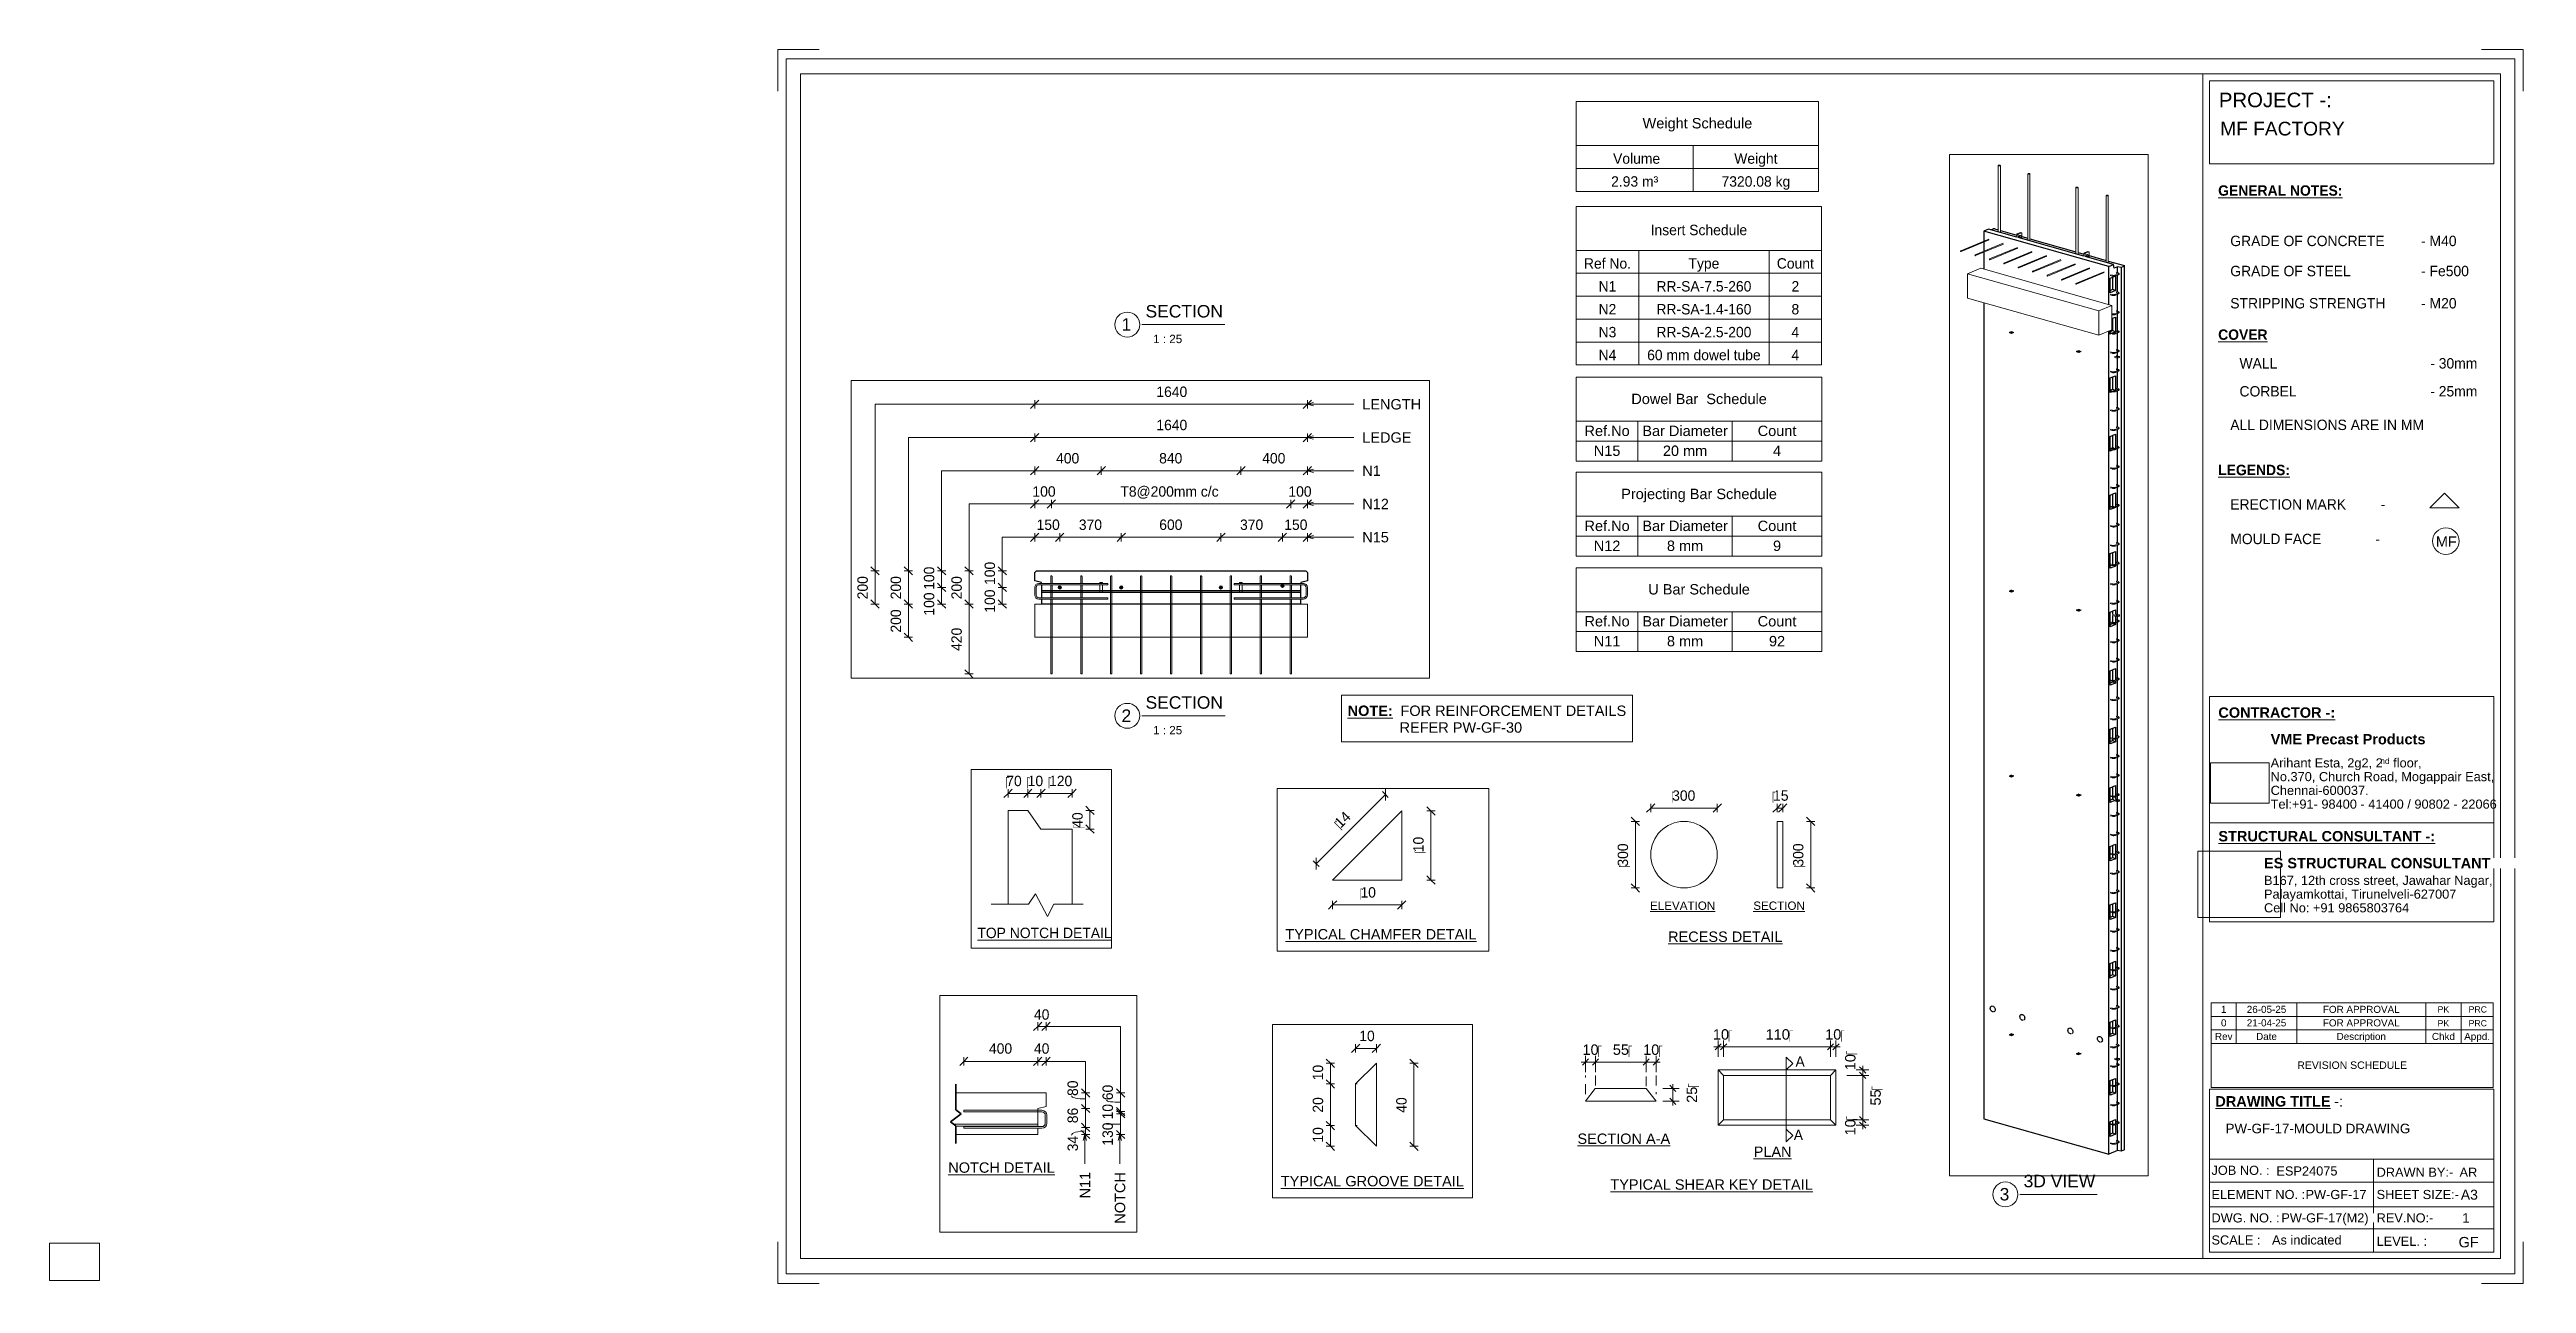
# Paper-space layout 'Layout1' of a CAD drawing. Header units: millimetres. Extents: x 0 to 596, y -1 to 296.
# The model-space entities are those that its viewports show. They can reach past a viewport. Long polylines and large blocks are cut down to what shows.
import ezdxf

# ---------------------------------------------------------------- set-up
doc = ezdxf.new("R2010")
doc.units = ezdxf.units.MM
doc.linetypes.add('Dash', pattern=[6.36, 3.18, -3.18])
doc.linetypes.add('Overhead', pattern=[3.97, 2.38, -1.59])
for name, color, linetype, lineweight in [('A-ANNO-DIMS', 211, 'Continuous', 9), ('A-ANNO-DIMS-1', 211, 'Continuous', 9), ('A-ANNO-DIMS-2', 211, 'Continuous', 9), ('A-ANNO-DIMS-25', 211, 'Continuous', 9), ('A-ANNO-DIMS-3', 211, 'Continuous', 9), ('A-ANNO-DIMS-80', 211, 'Continuous', 9), ('A-DETL', 90, 'Continuous', 18), ('A-DETL-MBND', 5, 'Continuous', 18), ('A-DETL-THIN', 151, 'Continuous', 18), ('A-FLOR-OVHD', 1, 'Overhead', 18), ('A-GENM', 13, 'Continuous', 18), ('A-WALL', 113, 'Continuous', 25), ('A-WALL-HDLN', 110, 'Dash', 25), ('G-ANNO-SCHD', 231, 'Continuous', 9), ('G-ANNO-TEXT', 231, 'Continuous', 9), ('G-ANNO-TTLB', 6, 'Continuous', 9), ('G-ANNO-TTLB-MEDM', 33, 'Continuous', 9), ('G-ANNO-TTLB-THIN', 151, 'Continuous', 9), ('S-BEAM', 12, 'Continuous', 18), ('S-BEAM-HDLN', 1, 'Dash', 18), ('S-RBAR', 171, 'Continuous', 18)]:
    doc.layers.add(name, color=color, linetype=linetype, lineweight=lineweight)
doc.layers.add('G-ANNO-NPLT', color=191, linetype='Continuous')
doc.styles.add('Arial', font='arial.ttf', dxfattribs={"height": 62.5})
doc.styles.add('Arial_1', font='arial.ttf', dxfattribs={"height": 50})
doc.styles.add('Arial_10', font='arial.ttf', dxfattribs={"height": 3.3})
doc.styles.add('Arial_11', font='arial.ttf', dxfattribs={"height": 2.3})
doc.styles.add('Arial_12', font='arial.ttf', dxfattribs={"height": 1.8})
doc.styles.add('Arial_13', font='arial.ttf', dxfattribs={"height": 1.7})
doc.styles.add('Arial_14', font='arial.ttf', dxfattribs={"height": 2})
doc.styles.add('Arial_15', font='arial.ttf', dxfattribs={"height": 3})
doc.styles.add('Arial_16', font='arial.ttf', dxfattribs={"height": 1.5})
doc.styles.add('Arial_2', font='arial.ttf', dxfattribs={"height": 7.5})
doc.styles.add('Arial_3', font='arial.ttf', dxfattribs={"height": 5})
doc.styles.add('Arial_4', font='arial.ttf', dxfattribs={"height": 3.5})
doc.styles.add('Arial_5', font='arial.ttf', dxfattribs={"height": 2.2})
doc.styles.add('Arial_6', font='arial.ttf', dxfattribs={"height": 2.4})
doc.styles.add('Arial_7', font='arial.ttf', dxfattribs={"height": 2.5})
doc.styles.add('Arial_8', font='arial.ttf', dxfattribs={"height": 1.42976})
doc.styles.add('Arial_9', font='arial.ttf', dxfattribs={"height": 2.25})
doc.styles.add('Arial_B', font='arialbd.ttf', dxfattribs={"height": 2.5})
doc.styles.add('Nirmala UI', font='Nirmala.ttf', dxfattribs={"height": 2.5})
doc.styles.add('Nirmala UI Semilight', font='NirmalaS.ttf', dxfattribs={"height": 62.5})
doc.styles.add('Nirmala UI Semilight_1', font='NirmalaS.ttf', dxfattribs={"height": 50})
doc.styles.add('Nirmala UI Semilight_2', font='NirmalaS.ttf', dxfattribs={"height": 7.5})
doc.styles.add('Nirmala UI Semilight_3', font='NirmalaS.ttf', dxfattribs={"height": 200})
doc.styles.add('Nirmala UI Semilight_4', font='NirmalaS.ttf', dxfattribs={"height": 200})
doc.styles.add('Nirmala UI Semilight_5', font='NirmalaS.ttf', dxfattribs={"height": 5})
doc.styles.add('Nirmala UI Semilight_6', font='NirmalaS.ttf', dxfattribs={"height": 2.5})
doc.styles.add('Nirmala UI Semilight_7', font='NirmalaS.ttf', dxfattribs={"height": 2.5})
doc.styles.add('Nirmala UI Semilight_B', font='', dxfattribs={"height": 2.5})
doc.styles.get('Nirmala UI Semilight_B').set_extended_font_data('Nirmala UI Semilight', bold=True)
doc.dimstyles.new('Arrow_Filled_-_2_5_NI_UI', dxfattribs={"dimscale": 304.8, "dimtxt": 65.460247, "dimasz": 0.164042, "dimexe": 0.082021, "dimexo": 0.0625, "dimgap": 0.082021, "dimtad": 1, "dimdec": 4, "dimzin": 0, "dimdsep": 46, "dimtxsty": 'Nirmala UI Semilight', "dimblk1": 'OBLIQUE', "dimblk2": 'OBLIQUE', "dimsah": 1, "dimcen": 0.09, "dimazin": 0, "dimtfac": 1, "dimtdec": 4, "dimtix": 1, "dimtmove": 0, "dimatfit": 3, "dimfxl": 0.082021, "dimfxlon": 1, "dimtvp": 1, "dimtolj": 1, "dimtzin": 0, "dimarcsym": 2})
doc.dimstyles.new('Arrow_Filled_-_2_5_NI_UI_1', dxfattribs={"dimscale": 304.8, "dimtxt": 65.460247, "dimasz": 0.164042, "dimexe": 0.082021, "dimexo": 0.0625, "dimgap": 0.082021, "dimtad": 1, "dimdec": 4, "dimzin": 0, "dimdsep": 46, "dimtxsty": 'Nirmala UI Semilight', "dimblk1": 'OBLIQUE', "dimblk2": 'OBLIQUE', "dimsah": 1, "dimcen": 0.09, "dimazin": 0, "dimtfac": 1, "dimtdec": 4, "dimtix": 1, "dimtmove": 2, "dimatfit": 3, "dimfxl": 0.082021, "dimfxlon": 1, "dimtvp": 1, "dimtolj": 1, "dimtzin": 0, "dimarcsym": 2})
doc.dimstyles.new('Arrow_Filled_-_2_5_NI_UI_2', dxfattribs={"dimscale": 304.8, "dimtxt": 7.85523, "dimasz": 0.019685, "dimexe": 0.009843, "dimexo": 0.0625, "dimgap": 0.009843, "dimtad": 1, "dimdec": 4, "dimzin": 0, "dimdsep": 46, "dimtxsty": 'Nirmala UI Semilight_2', "dimblk1": 'OBLIQUE', "dimblk2": 'OBLIQUE', "dimsah": 1, "dimcen": 0.09, "dimazin": 0, "dimtfac": 1, "dimtdec": 4, "dimtix": 1, "dimtmove": 0, "dimatfit": 3, "dimfxl": 0.009843, "dimfxlon": 1, "dimtvp": 1, "dimtolj": 1, "dimtzin": 0, "dimarcsym": 2})
doc.dimstyles.new('Arrow_Filled_-_2_5_NI_UI_3', dxfattribs={"dimscale": 304.8, "dimtxt": 209.472789, "dimasz": 0.524934, "dimexe": 0.262467, "dimexo": 0.0625, "dimgap": 0.262467, "dimtad": 1, "dimdec": 4, "dimzin": 0, "dimdsep": 46, "dimtxsty": 'Nirmala UI Semilight_3', "dimblk1": 'OBLIQUE', "dimblk2": 'OBLIQUE', "dimsah": 1, "dimcen": 0.09, "dimazin": 0, "dimtfac": 1, "dimtdec": 4, "dimtix": 1, "dimtmove": 2, "dimatfit": 3, "dimfxl": 0.262467, "dimfxlon": 1, "dimtvp": 1, "dimtolj": 1, "dimtzin": 0, "dimarcsym": 2})
doc.dimstyles.new('Arrow_Filled_-_2_5_NI_UI_4', dxfattribs={"dimscale": 304.8, "dimtxt": 209.472789, "dimasz": 0.524934, "dimexe": 0.262467, "dimexo": 0.0625, "dimgap": 0.262467, "dimtad": 1, "dimdec": 4, "dimzin": 0, "dimdsep": 46, "dimtxsty": 'Nirmala UI Semilight_3', "dimblk1": 'OBLIQUE', "dimblk2": 'OBLIQUE', "dimsah": 1, "dimcen": 0.09, "dimazin": 0, "dimtfac": 1, "dimtdec": 4, "dimtix": 1, "dimtmove": 0, "dimatfit": 3, "dimfxl": 0.262467, "dimfxlon": 1, "dimtvp": 1, "dimtolj": 1, "dimtzin": 0, "dimarcsym": 2})
doc.dimstyles.new('Arrow_Filled_-_2_5_NI_UI_5', dxfattribs={"dimscale": 304.8, "dimtxt": 5.23682, "dimasz": 0.013123, "dimexe": 0.006562, "dimexo": 0.0625, "dimgap": 0.006562, "dimtad": 1, "dimdec": 4, "dimzin": 0, "dimdsep": 46, "dimtxsty": 'Nirmala UI Semilight_5', "dimblk1": 'OBLIQUE', "dimblk2": 'OBLIQUE', "dimsah": 1, "dimcen": 0.09, "dimazin": 0, "dimtfac": 1, "dimtdec": 4, "dimtix": 1, "dimtmove": 0, "dimatfit": 3, "dimfxl": 0.006562, "dimfxlon": 1, "dimtvp": 1, "dimtolj": 1, "dimtzin": 0, "dimarcsym": 2})
doc.dimstyles.new('Arrow_Filled_-_2_5_NI_UI_6', dxfattribs={"dimscale": 304.8, "dimtxt": 2.61841, "dimasz": 0.006562, "dimexe": 0.003281, "dimexo": 0.0625, "dimgap": 0.003281, "dimtad": 1, "dimdec": 4, "dimzin": 0, "dimdsep": 46, "dimtxsty": 'Nirmala UI Semilight_7', "dimblk1": 'OBLIQUE', "dimblk2": 'OBLIQUE', "dimsah": 1, "dimcen": 0.09, "dimazin": 0, "dimtfac": 1, "dimtdec": 4, "dimtix": 1, "dimtmove": 0, "dimatfit": 3, "dimfxl": 0.003281, "dimfxlon": 1, "dimtvp": 1, "dimtolj": 1, "dimtzin": 0, "dimarcsym": 2})
doc.dimstyles.new('Diagonal_-_2_5mm_Arial', dxfattribs={"dimscale": 304.8, "dimtxt": 2.550648, "dimasz": 0.004921, "dimexe": 0.004921, "dimexo": 0.0625, "dimgap": 0.003281, "dimtad": 1, "dimdec": 4, "dimzin": 0, "dimdsep": 46, "dimtxsty": 'Arial_7', "dimblk1": 'OBLIQUE', "dimblk2": 'OBLIQUE', "dimsah": 1, "dimcen": 0.09, "dimdle": 0.003281, "dimazin": 0, "dimtfac": 1, "dimtdec": 4, "dimtix": 1, "dimtmove": 2, "dimatfit": 3, "dimfxl": 0.007874, "dimfxlon": 1, "dimtvp": 1, "dimtolj": 1, "dimtzin": 0, "dimarcsym": 2})
doc.dimstyles.new('Diagonal_-_2_5mm_Arial_1', dxfattribs={"dimscale": 304.8, "dimtxt": 2.550648, "dimasz": 0.004921, "dimexe": 0.004921, "dimexo": 0.0625, "dimgap": 0.003281, "dimtad": 1, "dimdec": 4, "dimzin": 0, "dimdsep": 46, "dimtxsty": 'Arial_7', "dimblk1": 'OBLIQUE', "dimblk2": 'OBLIQUE', "dimsah": 1, "dimcen": 0.09, "dimdle": 0.003281, "dimazin": 0, "dimtfac": 1, "dimtdec": 4, "dimtix": 1, "dimtmove": 0, "dimatfit": 3, "dimfxl": 0.007874, "dimfxlon": 1, "dimtvp": 1, "dimtolj": 1, "dimtzin": 0, "dimarcsym": 2})
picture_1 = doc.add_image_def('image1.jpg', size_in_pixel=(996, 686))
picture_2 = doc.add_image_def('image2.jpg', size_in_pixel=(1600, 1280))

psp = doc.layouts.get("Layout1")

msp = doc.modelspace()

# ---------------------------------------------------------------- texts
at = {"layer": 'G-ANNO-TEXT', "color": 7, "attachment_point": 1}
for s, insert, char_height, width, style in [('40', (638.59633, 18537.9943), 50, 91.392375, 'Nirmala UI Semilight_1'), ('400', (422.02942, 18374.43991), 50, 136.286875, 'Nirmala UI Semilight_1'), ('40', (638.59633, 18374.43991), 50, 91.392375, 'Nirmala UI Semilight_1'), ('\\LNOTCH DETAIL', (226.23568, 17801.32875), 50, 622.1095, 'Arial_1'), ('LENGTH', (-2415.93627, 14147.306), 62.5, 428.9028125, 'Arial'), ('LEDGE', (-2415.93627, 13947.306), 62.5, 356.7509375, 'Arial'), ('N1', (-2415.93627, 13747.306), 62.5, 134.2826563, 'Arial'), ('N12', (-2415.93627, 13547.306), 62.5, 192.405, 'Arial'), ('N15', (-2415.93627, 13347.306), 62.5, 192.405, 'Arial'), ('\\LTYPICAL CHAMFER DETAIL', (1155.56883, 3087.48198), 7.5, 166.9113375, 'Arial_2'), ('\\LTYPICAL GROOVE DETAIL', (4286.90345, 3090.65698), 5, 106.784775, 'Arial_3'), ('\\LTOP NOTCH DETAIL', (1692.47945, 1307.16895), 200, 2975.864, 'Nirmala UI Semilight_4')]:
    msp.add_mtext(s, dxfattribs=dict(at, insert=insert, char_height=char_height, width=width, style=style))
at = {"layer": 'G-ANNO-TEXT', "color": 7, "char_height": 50, "attachment_point": 1, "rotation": 90}
for s, insert, width, style in [('80', (800.17158, 18120.89979), 89.789, 'Nirmala UI Semilight_1'), ('60', (968.51438, 18100.51088), 89.789, 'Nirmala UI Semilight_1'), ('10', (968.51438, 18008.05743), 76.962, 'Nirmala UI Semilight_1'), ('86', (800.17158, 17989.83049), 89.789, 'Nirmala UI Semilight_1'), ('130', (968.51438, 17881.70469), 121.8565, 'Nirmala UI Semilight_1'), ('34', (800.17158, 17854.64001), 91.392375, 'Nirmala UI Semilight_1'), ('N11', (859.40296, 17627.56958), 153.924, 'Arial_1'), ('NOTCH', (1027.74577, 17505.96958), 301.4345, 'Arial_1')]:
    msp.add_mtext(s, dxfattribs=dict(at, insert=insert, width=width, style=style))

# ---------------------------------------------------------------- blocks, each defined once
blk = doc.blocks.new('ES-Landscape-A3 - ES-Landscape-A3-502445-PW-GF-17-MOULD DRAWING')
at = {"layer": 'G-ANNO-TTLB'}
for p, q in [((175.24, 296.27), (185.24, 296.27)), ((175.24, 296.27), (175.24, 286.27)), ((595.24, 296.27), (585.24, 296.27)), ((595.24, 296.27), (595.24, 286.27)), ((519.77, 140.54), (588.2, 140.54)), ((519.77, 86.33), (519.77, 140.54)), ((588.2, 86.33), (588.2, 140.54)), ((519.77, 110.14), (588.2, 110.14)), ((519.77, 6.78), (519.77, 46.03)), ((588.2, 6.78), (588.2, 46.03)), ((559.23, 29.2), (559.23, 6.78)), ((175.24, -0.73), (175.24, 9.27)), ((595.24, -0.73), (595.24, 9.27)), ((175.24, -0.73), (185.24, -0.73)), ((595.24, -0.73), (585.24, -0.73))]:
    blk.add_line(p, q, dxfattribs=at)
at = {"layer": 'G-ANNO-TTLB-MEDM'}
for p, q in [((180.73, 290.44), (180.73, 5.31)), ((180.73, 290.44), (589.79, 290.44)), ((518.17, 290.44), (518.17, 5.31)), ((519.77, 268.77), (519.77, 288.77)), ((519.77, 288.77), (588.2, 288.77)), ((588.2, 288.77), (588.2, 268.77)), ((589.79, 290.44), (589.79, 5.31)), ((588.2, 268.77), (519.77, 268.77)), ((519.77, 86.33), (588.2, 86.33)), ((519.77, 6.78), (588.2, 6.78)), ((180.73, 5.31), (589.79, 5.31))]:
    blk.add_line(p, q, dxfattribs=at)
at = {"layer": 'G-ANNO-TTLB-THIN'}
for p, q in [((177.29, 294.03), (177.29, 1.56)), ((593.23, 294.03), (177.29, 294.03)), ((593.23, 1.56), (593.23, 294.03)), ((519.77, 46.03), (588.2, 46.03)), ((519.77, 29.2), (588.2, 29.2)), ((519.77, 23.64), (588.2, 23.64)), ((519.77, 17.68), (588.2, 17.68)), ((519.77, 12.43), (588.2, 12.43)), ((177.29, 1.56), (593.23, 1.56))]:
    blk.add_line(p, q, dxfattribs=at)
at = {"layer": 'G-ANNO-TTLB', "insert": (534.5, 131.53), "char_height": 2.5, "width": 45.135, "attachment_point": 1, "style": 'Arial_B', "bg_fill": 3, "box_fill_scale": 0, "bg_fill_color": 256, "bg_fill_true_color": 3254780160, "bg_fill_transparency": 256}
blk.add_mtext('VME Precast Products', dxfattribs=at)
at = {"layer": 'G-ANNO-TTLB', "attachment_point": 1}
for s, insert, char_height, width, style in [('Arihant Esta, 2g2, 2', (534.5, 125.68), 2.2, 31.9873, 'Arial_5'), ('nd', (560.89, 125.72), 1.43, 2.7257, 'Arial_8'), (' floor,', (563.14, 125.68), 2.2, 9.1392, 'Arial_5'), ('No.370, Church Road, Mogappair East,', (534.5, 122.37), 2.2, 63.4135, 'Arial_5'), ('Tel:+91- 98400 - 41400 / 90802 - 22066 ', (534.5, 115.75), 2.2, 65.2574, 'Arial_5'), ('Chennai-600037.', (534.5, 119.06), 2.2, 27.6582, 'Arial_5'), ('Cell No: +91 9865803764', (532.9, 90.79), 2.2, 41.0464, 'Arial_5'), ('Palayamkottai, Tirunelveli-627007', (532.9, 94.09), 2.2, 54.4346, 'Arial_5'), ('JOB NO. :', (520.26, 27.61), 2.2, 16.5949, 'Arial_5'), ('DRAWN BY:-', (560, 27.14), 2.2, 21.7257, 'Arial_5'), ('ELEMENT NO. :', (520.26, 21.79), 2.2, 26.5359, 'Arial_5'), ('SHEET SIZE:-', (560, 21.79), 2.2, 23.2489, 'Arial_5'), ('DWG. NO. :', (520.26, 16.16), 2.2, 19.481, 'Arial_5'), ('REV.NO:-', (560, 16.16), 2.2, 16.0338, 'Arial_5'), ('SCALE :', (520.26, 10.84), 2.2, 13.8692, 'Arial_5'), ('LEVEL. :', (560, 10.53), 2.2, 14.3502, 'Arial_5')]:
    blk.add_mtext(s, dxfattribs=dict(at, insert=insert, char_height=char_height, width=width, style=style))
at = {"layer": 'G-ANNO-TTLB'}
image = blk.add_image(picture_1, insert=(520, 114.84), size_in_units=(14.11, 9.72), dxfattribs=at)
image.dxf.flags = 7
image = blk.add_image(picture_2, insert=(516.95, 87.39), size_in_units=(19.92, 15.93), dxfattribs=at)
image.dxf.flags = 7
at = {"layer": 'G-ANNO-TTLB', "attachment_point": 1, "bg_fill": 3, "box_fill_scale": 0, "bg_fill_color": 256, "bg_fill_true_color": 3254780160, "bg_fill_transparency": 256}
for s, insert, char_height, width, style in [('PROJECT -:', (522.05, 285.89), 3.5, 33.3502, 'Arial_4'), ('\\LCONTRACTOR -:', (521.92, 137.94), 2.5, 33.9114, 'Arial_B'), ('\\LSTRUCTURAL CONSULTANT -:', (521.92, 108.18), 2.5, 62.8523, 'Arial_B'), ('ES STRUCTURAL CONSULTANT', (532.9, 101.7), 2.5, 65.6582, 'Arial_B'), ('\\LDRAWING TITLE', (521.19, 44.36), 2.5, 33.4304, 'Arial_B'), ('A3', (580.27, 21.84), 2.4, 4.9705, 'Arial_6')]:
    blk.add_mtext(s, dxfattribs=dict(at, insert=insert, char_height=char_height, width=width, style=style))
at = {"layer": 'G-ANNO-TTLB', "insert": (532.9, 97.4), "char_height": 2.2, "width": 65.1772, "attachment_point": 1, "style": 'Arial_5'}
blk.add_mtext('B167, 12th cross street, Jawahar Nagar,', dxfattribs=at)
at = {"layer": 'G-ANNO-TTLB', "insert": (548.78, 44.36), "char_height": 2.5, "width": 1.2025, "attachment_point": 1, "style": 'Arial_B', "bg_fill": 3, "box_fill_scale": 0, "bg_fill_color": 256, "bg_fill_true_color": 3254780160, "bg_fill_transparency": 256}
blk.add_mtext('\\fArial|b1|i0|c0|p34|; ', dxfattribs=at)
at = {"layer": 'G-ANNO-TTLB', "insert": (549.77, 44.36), "char_height": 2.5, "width": 2.6456, "attachment_point": 1, "style": 'Arial_7', "bg_fill": 3, "box_fill_scale": 0, "bg_fill_color": 256, "bg_fill_true_color": 3254780160, "bg_fill_transparency": 256}
blk.add_mtext('-:', dxfattribs=at)
blk = doc.blocks.new('Viewport - M_View Title-1040-PW-GF-17-MOULD DRAWING')
at = {"layer": 'G-ANNO-TTLB'}
for start, end in [(360, 180), (180, 0)]:
    blk.add_arc((-3.5, 0), 3, start, end, dxfattribs=at)
blk = doc.blocks.new('DIMBLOCK44-PW-GF-17-MOULD DRAWING')
at = {"layer": 'A-ANNO-DIMS-1'}
for p, q in [((436.34, 49.36), (432.53, 49.36)), ((436.34, 50.68), (434.77, 50.68)), ((436.34, 51.68), (436.34, 49.36)), ((436.34, 50.68), (437.84, 50.68)), ((436.34, 49.36), (437.84, 49.36))]:
    blk.add_line(p, q, dxfattribs=at)
at = {"layer": 'A-ANNO-DIMS-1', "lineweight": 35}
for p, q in [((436.34, 50.68), (435.59, 51.43)), ((436.34, 49.36), (435.59, 50.11)), ((436.34, 50.68), (437.09, 49.93)), ((436.34, 49.36), (437.09, 48.61))]:
    blk.add_line(p, q, dxfattribs=at)
at = {"layer": 'A-ANNO-DIMS-1', "color": 0, "insert": (432.09, 50.6), "char_height": 2.5, "width": 4.6147, "attachment_point": 1, "rotation": 90, "line_spacing_factor": 0.941778, "style": 'Arial_7'}
blk.add_mtext('10\\fArial|b0|i0|c254|p34|;\u202a', dxfattribs=at)
blk = doc.blocks.new('_Oblique')
at = {"color": 0, "linetype": 'ByBlock', "lineweight": -2}
blk.add_line((-0.5, -0.5), (0.5, 0.5), dxfattribs=at)
blk = doc.blocks.new('DIMBLOCK45-PW-GF-17-MOULD DRAWING')
at = {"layer": 'A-ANNO-DIMS-1'}
for p, q in [((436.34, 49.36), (432.53, 49.36)), ((436.34, 49.36), (436.34, 38.69)), ((436.34, 49.36), (437.84, 49.36)), ((436.34, 38.69), (433.94, 38.69)), ((436.34, 38.69), (437.84, 38.69))]:
    blk.add_line(p, q, dxfattribs=at)
at = {"layer": 'A-ANNO-DIMS-1', "lineweight": 35}
for p, q in [((436.34, 49.36), (435.59, 50.11)), ((436.34, 49.36), (437.09, 48.61)), ((436.34, 38.69), (435.59, 39.44)), ((436.34, 38.69), (437.09, 37.94))]:
    blk.add_line(p, q, dxfattribs=at)
at = {"layer": 'A-ANNO-DIMS-1', "color": 0, "insert": (438.18, 42.1), "char_height": 2.5, "width": 4.6147, "attachment_point": 1, "rotation": 90, "line_spacing_factor": 0.941778, "style": 'Arial_7'}
blk.add_mtext('55\\fArial|b0|i0|c254|p34|;\u202a', dxfattribs=at)
blk = doc.blocks.new('DIMBLOCK46-PW-GF-17-MOULD DRAWING')
at = {"layer": 'A-ANNO-DIMS-1'}
for p, q in [((436.34, 38.69), (433.94, 38.69)), ((436.34, 37.38), (434.77, 37.38)), ((436.34, 38.69), (436.34, 36.38)), ((436.34, 38.69), (437.84, 38.69)), ((436.34, 37.38), (437.84, 37.38))]:
    blk.add_line(p, q, dxfattribs=at)
at = {"layer": 'A-ANNO-DIMS-1', "lineweight": 35}
for p, q in [((436.34, 38.69), (435.59, 39.44)), ((436.34, 37.38), (435.59, 38.13)), ((436.34, 38.69), (437.09, 37.94)), ((436.34, 37.38), (437.09, 36.63))]:
    blk.add_line(p, q, dxfattribs=at)
at = {"layer": 'A-ANNO-DIMS-1', "color": 0, "insert": (432.09, 34.9), "char_height": 2.5, "width": 4.6147, "attachment_point": 1, "rotation": 90, "line_spacing_factor": 0.941778, "style": 'Arial_7'}
blk.add_mtext('10\\fArial|b0|i0|c254|p34|;\u202a', dxfattribs=at)
blk = doc.blocks.new('DIMBLOCK47-PW-GF-17-MOULD DRAWING')
at = {"layer": 'A-ANNO-DIMS-1'}
for p, q in [((400.54, 56.22), (402.86, 56.22)), ((401.54, 56.22), (401.54, 57.72)), ((401.54, 56.22), (401.54, 53.82)), ((402.86, 56.22), (402.86, 57.72)), ((402.86, 56.22), (402.86, 53.82))]:
    blk.add_line(p, q, dxfattribs=at)
at = {"layer": 'A-ANNO-DIMS-1', "lineweight": 35}
for p, q in [((401.54, 56.22), (400.79, 55.47)), ((401.54, 56.22), (402.29, 56.97)), ((402.86, 56.22), (402.11, 55.47)), ((402.86, 56.22), (403.61, 56.97))]:
    blk.add_line(p, q, dxfattribs=at)
at = {"layer": 'A-ANNO-DIMS-1', "color": 0, "insert": (400.28, 60.47), "char_height": 2.5, "width": 4.6147, "attachment_point": 1, "line_spacing_factor": 0.941778, "style": 'Arial_7'}
blk.add_mtext('10\\fArial|b0|i0|c254|p34|;\u202a', dxfattribs=at)
blk = doc.blocks.new('DIMBLOCK48-PW-GF-17-MOULD DRAWING')
at = {"layer": 'A-ANNO-DIMS-1', "lineweight": 35}
for p, q in [((402.86, 56.22), (402.11, 55.47)), ((402.86, 56.22), (403.61, 56.97)), ((428.57, 56.22), (427.82, 55.47)), ((428.57, 56.22), (429.32, 56.97))]:
    blk.add_line(p, q, dxfattribs=at)
at = {"layer": 'A-ANNO-DIMS-1'}
for p, q in [((402.86, 56.22), (402.86, 57.72)), ((402.86, 56.22), (428.57, 56.22)), ((402.86, 56.22), (402.86, 53.82)), ((428.57, 56.22), (428.57, 57.72)), ((428.57, 56.22), (428.57, 53.82))]:
    blk.add_line(p, q, dxfattribs=at)
at = {"layer": 'A-ANNO-DIMS-1', "color": 0, "insert": (412.97, 60.47), "char_height": 2.5, "width": 6.5924, "attachment_point": 1, "line_spacing_factor": 0.941778, "style": 'Arial_7'}
blk.add_mtext('110\\fArial|b0|i0|c254|p34|;\u202a', dxfattribs=at)
blk = doc.blocks.new('DIMBLOCK49-PW-GF-17-MOULD DRAWING')
at = {"layer": 'A-ANNO-DIMS-1', "lineweight": 35}
for p, q in [((428.57, 56.22), (427.82, 55.47)), ((428.57, 56.22), (429.32, 56.97)), ((429.88, 56.22), (429.13, 55.47)), ((429.88, 56.22), (430.63, 56.97))]:
    blk.add_line(p, q, dxfattribs=at)
at = {"layer": 'A-ANNO-DIMS-1'}
for p, q in [((428.57, 56.22), (428.57, 57.72)), ((428.57, 56.22), (430.88, 56.22)), ((428.57, 56.22), (428.57, 53.82)), ((429.88, 56.22), (429.88, 57.72)), ((429.88, 56.22), (429.88, 53.82))]:
    blk.add_line(p, q, dxfattribs=at)
at = {"layer": 'A-ANNO-DIMS-1', "color": 0, "insert": (427.3, 60.47), "char_height": 2.5, "width": 4.6147, "attachment_point": 1, "line_spacing_factor": 0.941778, "style": 'Arial_7'}
blk.add_mtext('10\\fArial|b0|i0|c254|p34|;\u202a', dxfattribs=at)
blk = doc.blocks.new('DIMBLOCK50-PW-GF-17-MOULD DRAWING')
at = {"layer": 'A-ANNO-DIMS-1'}
for p, q in [((390.64, 46.22), (388.24, 46.22)), ((390.64, 43.12), (388.24, 43.12)), ((390.64, 47.22), (390.64, 42.12)), ((390.64, 46.22), (392.14, 46.22)), ((390.64, 43.12), (392.14, 43.12))]:
    blk.add_line(p, q, dxfattribs=at)
at = {"layer": 'A-ANNO-DIMS-1', "lineweight": 35}
for p, q in [((390.64, 46.22), (389.89, 46.97)), ((390.64, 43.12), (389.89, 43.87)), ((390.64, 46.22), (391.39, 45.47)), ((390.64, 43.12), (391.39, 42.37))]:
    blk.add_line(p, q, dxfattribs=at)
at = {"layer": 'A-ANNO-DIMS-1', "color": 0, "insert": (393.97, 42.75), "char_height": 2.5, "width": 4.6147, "attachment_point": 1, "rotation": 90, "line_spacing_factor": 0.941778, "style": 'Arial_7'}
blk.add_mtext('25\\fArial|b0|i0|c254|p34|;\u202a', dxfattribs=at)
blk = doc.blocks.new('DIMBLOCK51-PW-GF-17-MOULD DRAWING')
at = {"layer": 'A-ANNO-DIMS-1'}
for p, q in [((369.62, 52.56), (369.62, 54.06)), ((372.03, 52.56), (372.03, 54.06)), ((368.62, 52.56), (372.03, 52.56)), ((369.62, 52.56), (369.62, 50.16)), ((372.03, 52.56), (372.03, 50.16))]:
    blk.add_line(p, q, dxfattribs=at)
at = {"layer": 'A-ANNO-DIMS-1', "lineweight": 35}
for p, q in [((369.62, 52.56), (368.87, 51.81)), ((369.62, 52.56), (370.37, 53.31)), ((372.03, 52.56), (371.28, 51.81)), ((372.03, 52.56), (372.78, 53.31))]:
    blk.add_line(p, q, dxfattribs=at)
at = {"layer": 'A-ANNO-DIMS-1', "color": 0, "insert": (368.9, 56.8), "char_height": 2.5, "width": 4.6147, "attachment_point": 1, "line_spacing_factor": 0.941778, "style": 'Arial_7'}
blk.add_mtext('10\\fArial|b0|i0|c254|p34|;\u202a', dxfattribs=at)
blk = doc.blocks.new('DIMBLOCK52-PW-GF-17-MOULD DRAWING')
at = {"layer": 'A-ANNO-DIMS-1'}
for p, q in [((372.03, 52.56), (372.03, 54.06)), ((384.22, 52.56), (384.22, 54.06)), ((372.03, 52.56), (384.22, 52.56)), ((372.03, 52.56), (372.03, 50.16)), ((384.22, 52.56), (384.22, 50.16))]:
    blk.add_line(p, q, dxfattribs=at)
at = {"layer": 'A-ANNO-DIMS-1', "lineweight": 35}
for p, q in [((372.03, 52.56), (371.28, 51.81)), ((372.03, 52.56), (372.78, 53.31)), ((384.22, 52.56), (383.47, 51.81)), ((384.22, 52.56), (384.97, 53.31))]:
    blk.add_line(p, q, dxfattribs=at)
at = {"layer": 'A-ANNO-DIMS-1', "color": 0, "insert": (376.2, 56.8), "char_height": 2.5, "width": 4.6147, "attachment_point": 1, "line_spacing_factor": 0.941778, "style": 'Arial_7'}
blk.add_mtext('55\\fArial|b0|i0|c254|p34|;\u202a', dxfattribs=at)
blk = doc.blocks.new('DIMBLOCK53-PW-GF-17-MOULD DRAWING')
at = {"layer": 'A-ANNO-DIMS-1'}
for p, q in [((384.22, 52.56), (384.22, 54.06)), ((386.62, 52.56), (386.62, 54.06)), ((384.22, 52.56), (387.62, 52.56)), ((384.22, 52.56), (384.22, 50.16)), ((386.62, 52.56), (386.62, 50.16))]:
    blk.add_line(p, q, dxfattribs=at)
at = {"layer": 'A-ANNO-DIMS-1', "lineweight": 35}
for p, q in [((384.22, 52.56), (383.47, 51.81)), ((384.22, 52.56), (384.97, 53.31)), ((386.62, 52.56), (385.87, 51.81)), ((386.62, 52.56), (387.37, 53.31))]:
    blk.add_line(p, q, dxfattribs=at)
at = {"layer": 'A-ANNO-DIMS-1', "color": 0, "insert": (383.5, 56.8), "char_height": 2.5, "width": 4.6147, "attachment_point": 1, "line_spacing_factor": 0.941778, "style": 'Arial_7'}
blk.add_mtext('10\\fArial|b0|i0|c254|p34|;\u202a', dxfattribs=at)
blk = doc.blocks.new('DIMBLOCK54-PW-GF-17-MOULD DRAWING')
at = {"layer": 'A-ANNO-DIMS-1'}
for p, q in [((381.62, 110.47), (380.62, 111.47)), ((381.62, 110.47), (380.62, 110.47)), ((381.62, 94.47), (381.62, 110.47)), ((381.62, 110.47), (382.62, 109.47)), ((381.62, 110.47), (382.62, 110.47)), ((381.62, 94.47), (380.62, 95.47)), ((381.62, 94.47), (380.62, 94.47)), ((381.62, 94.47), (382.62, 93.47)), ((381.62, 94.47), (382.62, 94.47))]:
    blk.add_line(p, q, dxfattribs=at)
at = {"layer": 'A-ANNO-DIMS-1', "color": 0, "insert": (377.36, 99.61), "char_height": 2.5, "width": 6.8555, "attachment_point": 1, "rotation": 90, "line_spacing_factor": 1.142579, "style": 'Nirmala UI Semilight_7'}
blk.add_mtext('\u202a300', dxfattribs=at)
blk = doc.blocks.new('DIMBLOCK55-PW-GF-17-MOULD DRAWING')
at = {"layer": 'A-ANNO-DIMS-1'}
for p, q in [((385.32, 113.7), (384.32, 112.7)), ((385.32, 113.7), (386.32, 114.7)), ((385.32, 113.7), (385.32, 114.7)), ((385.32, 113.7), (401.32, 113.7)), ((385.32, 113.7), (385.32, 112.7)), ((401.32, 113.7), (400.32, 112.7)), ((401.32, 113.7), (402.32, 114.7)), ((401.32, 113.7), (401.32, 114.7)), ((401.32, 113.7), (401.32, 112.7))]:
    blk.add_line(p, q, dxfattribs=at)
at = {"layer": 'A-ANNO-DIMS-1', "color": 0, "insert": (390.47, 117.96), "char_height": 2.5, "width": 6.8555, "attachment_point": 1, "line_spacing_factor": 1.142579, "style": 'Nirmala UI Semilight_7'}
blk.add_mtext('\u202a300', dxfattribs=at)
blk = doc.blocks.new('DIMBLOCK56-PW-GF-17-MOULD DRAWING')
at = {"layer": 'A-ANNO-DIMS-1'}
for p, q in [((415.71, 113.7), (414.71, 112.7)), ((415.71, 113.7), (416.71, 114.7)), ((415.71, 113.7), (415.71, 114.7)), ((415.71, 113.7), (417.08, 113.7)), ((415.71, 113.7), (415.71, 112.7)), ((417.08, 113.7), (416.08, 112.7)), ((417.08, 113.7), (418.08, 114.7)), ((417.08, 113.7), (417.08, 114.7)), ((417.08, 113.7), (417.08, 112.7))]:
    blk.add_line(p, q, dxfattribs=at)
at = {"layer": 'A-ANNO-DIMS-1', "color": 0, "insert": (414.77, 117.96), "char_height": 2.5, "width": 3.8848, "attachment_point": 1, "line_spacing_factor": 1.142579, "style": 'Nirmala UI Semilight_7'}
blk.add_mtext('\u202a15', dxfattribs=at)
blk = doc.blocks.new('DIMBLOCK57-PW-GF-17-MOULD DRAWING')
at = {"layer": 'A-ANNO-DIMS-1'}
for p, q in [((423.83, 110.47), (422.83, 111.47)), ((423.83, 110.47), (422.83, 110.47)), ((423.83, 110.47), (423.83, 94.47)), ((423.83, 110.47), (424.83, 109.47)), ((423.83, 110.47), (424.83, 110.47)), ((423.83, 94.47), (422.83, 95.47)), ((423.83, 94.47), (422.83, 94.47)), ((423.83, 94.47), (424.83, 93.47)), ((423.83, 94.47), (424.83, 94.47))]:
    blk.add_line(p, q, dxfattribs=at)
at = {"layer": 'A-ANNO-DIMS-1', "color": 0, "insert": (419.56, 99.61), "char_height": 2.5, "width": 6.8555, "attachment_point": 1, "rotation": 90, "line_spacing_factor": 1.142579, "style": 'Nirmala UI Semilight_7'}
blk.add_mtext('\u202a300', dxfattribs=at)
blk = doc.blocks.new('RR spread anchor face based - RR-SA-7_5-260-1726841-Elevation Top1')
at = {"layer": 'A-GENM'}
for p, q in [((-7973.43, 13041.36), (-7973.43, 13043.86)), ((-7973.43, 13043.86), (-7957.43, 13043.86)), ((-7957.43, 13043.86), (-7957.43, 13041.36)), ((-7973.43, 13037.86), (-7973.43, 13041.36)), ((-7973.43, 13041.36), (-7957.43, 13041.36)), ((-7957.43, 13041.36), (-7957.43, 13037.86)), ((-7973.43, 12986.36), (-7973.43, 13029.86)), ((-7957.43, 13029.86), (-7957.43, 12986.36)), ((-7973.43, 12983.86), (-7973.43, 12986.36)), ((-7973.43, 12986.36), (-7957.43, 12986.36)), ((-7957.43, 12986.36), (-7957.43, 12983.86)), ((-7957.43, 12983.86), (-7973.43, 12983.86))]:
    blk.add_line(p, q, dxfattribs=at)
blk = doc.blocks.new('Rebar Bar - Part 3166313199-431004-3D Ortho')
at = {"layer": 'S-RBAR'}
for p, q in [((3112.03, 12055.19), (3093.9, 12060.33)), ((3091.72, 12052.64), (3109.85, 12047.5))]:
    blk.add_line(p, q, dxfattribs=at)
blk = doc.blocks.new('Rebar Bar - Part 2227165887-431004-3D Ortho')
at = {"layer": 'S-RBAR'}
for points in [[(3115.13, 12038.01, 0), (3115.73, 12038.27, 0), (3116.32, 12038.55, 0), (3116.89, 12038.84, 0), (3117.45, 12039.15, 0), (3117.98, 12039.47, 0), (3118.5, 12039.82, 0), (3118.99, 12040.19, 0), (3119.47, 12040.58, 0), (3119.92, 12041.01, 0), (3120.36, 12041.47, 0), (3120.76, 12041.97, 0), (3121.13, 12042.51, 0), (3121.47, 12043.1, 0), (3121.75, 12043.73, 0), (3121.97, 12044.41, 0), (3122.12, 12045.13, 0), (3122.19, 12045.86, 0), (3122.17, 12046.6, 0), (3122.07, 12047.33, 0), (3121.88, 12048.03, 0), (3121.64, 12048.69, 0), (3121.33, 12049.3, 0), (3120.98, 12049.87, 0), (3120.59, 12050.4, 0), (3120.17, 12050.88, 0), (3119.73, 12051.32, 0), (3119.27, 12051.73, 0), (3118.78, 12052.12, 0), (3118.28, 12052.48, 0), (3117.75, 12052.81, 0), (3117.21, 12053.13, 0), (3116.65, 12053.43, 0), (3116.07, 12053.72, 0), (3115.47, 12053.99, 0), (3114.86, 12054.24, 0), (3114.23, 12054.49, 0), (3113.58, 12054.72, 0), (3112.91, 12054.93, 0), (3112.22, 12055.14, 0), (3112.03, 12055.19, 0)], [(3114.35, 12045.39, 0), (3114.3, 12045.44, 0), (3114.22, 12045.53, 0), (3114.09, 12045.63, 0), (3113.93, 12045.76, 0), (3113.73, 12045.89, 0), (3113.49, 12046.04, 0), (3113.21, 12046.2, 0), (3112.9, 12046.36, 0), (3112.56, 12046.53, 0), (3112.18, 12046.7, 0), (3111.77, 12046.86, 0), (3111.32, 12047.03, 0), (3110.85, 12047.19, 0), (3110.36, 12047.35, 0), (3109.85, 12047.5, 0)], [(3114.36, 12046.77, 0), (3114.35, 12046.75, 0), (3114.3, 12046.7, 0), (3114.22, 12046.62, 0), (3114.09, 12046.51, 0), (3113.93, 12046.39, 0), (3113.73, 12046.25, 0), (3113.49, 12046.1, 0), (3113.21, 12045.94, 0), (3112.9, 12045.78, 0), (3112.56, 12045.61, 0), (3112.18, 12045.45, 0), (3112.07, 12045.4, 0)]]:
    blk.add_polyline3d(points, dxfattribs=at)
blk = doc.blocks.new('Rebar Bar - Part 981547073-431004-3D Ortho')
at = {"layer": 'S-RBAR'}
for p, q in [((3112.07, 12045.4), (3082.74, 12033.27)), ((3085.8, 12025.88), (3115.13, 12038.01))]:
    blk.add_line(p, q, dxfattribs=at)
blk = doc.blocks.new('Rebar Bar - Part 2227165887-V1-3D Ortho')
at = {"layer": 'S-RBAR'}
for points in [[(3082.74, 12033.27, 0), (3082.32, 12033.1, 0), (3081.87, 12032.94, 0), (3081.39, 12032.78, 0), (3080.89, 12032.62, 0), (3080.36, 12032.47, 0), (3079.81, 12032.32, 0), (3079.23, 12032.18, 0), (3078.64, 12032.05, 0), (3078.02, 12031.92, 0), (3077.39, 12031.8, 0), (3076.73, 12031.69, 0), (3076.07, 12031.59, 0), (3075.39, 12031.5, 0), (3074.69, 12031.41, 0), (3073.99, 12031.34, 0), (3073.27, 12031.28, 0), (3072.55, 12031.22, 0), (3071.82, 12031.17, 0), (3071.08, 12031.14, 0), (3070.34, 12031.11, 0), (3069.59, 12031.1, 0), (3068.85, 12031.09, 0), (3068.1, 12031.1, 0), (3067.36, 12031.11, 0), (3066.62, 12031.14, 0), (3065.88, 12031.18, 0), (3065.15, 12031.22, 0), (3064.43, 12031.28, 0), (3063.72, 12031.34, 0), (3063.01, 12031.42, 0), (3062.32, 12031.5, 0), (3061.64, 12031.59, 0), (3060.97, 12031.7, 0), (3060.32, 12031.81, 0), (3059.68, 12031.93, 0), (3059.07, 12032.05, 0), (3058.47, 12032.19, 0), (3057.9, 12032.33, 0), (3057.34, 12032.47, 0), (3057.2, 12032.51, 0)], [(3085.8, 12025.88, 0), (3085.17, 12025.63, 0), (3084.53, 12025.39, 0), (3083.87, 12025.17, 0), (3083.19, 12024.96, 0), (3082.49, 12024.76, 0), (3081.78, 12024.57, 0), (3081.06, 12024.39, 0), (3080.31, 12024.23, 0), (3079.56, 12024.07, 0), (3078.79, 12023.93, 0), (3078, 12023.79, 0), (3077.21, 12023.67, 0), (3076.41, 12023.56, 0), (3075.59, 12023.47, 0), (3074.77, 12023.38, 0), (3073.94, 12023.3, 0), (3073.1, 12023.24, 0), (3072.26, 12023.19, 0), (3071.41, 12023.15, 0), (3070.56, 12023.12, 0), (3069.7, 12023.1, 0), (3068.85, 12023.09, 0), (3067.99, 12023.1, 0), (3067.14, 12023.12, 0), (3066.29, 12023.15, 0), (3065.44, 12023.19, 0), (3064.6, 12023.24, 0), (3063.76, 12023.31, 0), (3062.93, 12023.38, 0), (3062.11, 12023.47, 0), (3061.29, 12023.57, 0), (3060.49, 12023.68, 0), (3059.69, 12023.8, 0), (3058.91, 12023.93, 0), (3058.14, 12024.08, 0), (3057.39, 12024.23, 0), (3056.65, 12024.4, 0), (3055.92, 12024.58, 0), (3055.21, 12024.76, 0), (3055.02, 12024.82, 0)]]:
    blk.add_polyline3d(points, dxfattribs=at)
blk = doc.blocks.new('Rebar Bar - Part 3131074535-431004-3D Ortho')
at = {"layer": 'S-RBAR'}
for p, q in [((3057.2, 12032.51), (3039.06, 12037.65)), ((3036.88, 12029.96), (3055.02, 12024.82))]:
    blk.add_line(p, q, dxfattribs=at)
blk = doc.blocks.new('Rebar Bar - Part 3131074535-V2-3D Ortho')
at = {"layer": 'S-RBAR'}
for p, q in [((3057.2, 11661.07), (3052.97, 11662.27)), ((3052.97, 11653.95), (3055.02, 11653.37))]:
    blk.add_line(p, q, dxfattribs=at)
blk = doc.blocks.new('Rebar Bar - Part 3131074535-V3-3D Ortho')
at = {"layer": 'S-RBAR'}
for p, q in [((3057.2, 11475.34), (3034.86, 11481.68)), ((3034.86, 11473.36), (3055.02, 11467.65))]:
    blk.add_line(p, q, dxfattribs=at)
blk = doc.blocks.new('Rebar Bar - Part 3131074535-V4-3D Ortho')
at = {"layer": 'S-RBAR'}
for p, q in [((3057.2, 11103.9), (3039.24, 11108.99)), ((3036.88, 11101.34), (3055.02, 11096.2))]:
    blk.add_line(p, q, dxfattribs=at)
blk = doc.blocks.new('Rebar Bar - Part 3166313199-V5-3D Ortho')
at = {"layer": 'S-RBAR'}
for p, q in [((3112.03, 4626.27), (3093.9, 4631.4)), ((3091.45, 4623.78), (3109.85, 4618.57))]:
    blk.add_line(p, q, dxfattribs=at)
blk = doc.blocks.new('Rebar Bar - Part 2227165887-V6-3D Ortho')
at = {"layer": 'S-RBAR'}
blk.add_polyline3d([(1820.28, 12386.04, 0), (1819.87, 12385.54, 0), (1819.5, 12384.99, 0), (1819.17, 12384.41, 0), (1818.88, 12383.77, 0), (1818.66, 12383.09, 0), (1818.51, 12382.38, 0), (1818.45, 12381.64, 0), (1818.46, 12380.9, 0), (1818.57, 12380.18, 0), (1818.75, 12379.48, 0), (1819, 12378.82, 0), (1819.3, 12378.2, 0), (1819.65, 12377.63, 0), (1820.04, 12377.11, 0)], dxfattribs=at)
blk = doc.blocks.new('Rebar Bar - Part 2227165887-V7-3D Ortho')
at = {"layer": 'S-RBAR'}
blk.add_polyline3d([(1820.28, 9228.74, 0), (1819.87, 9228.24, 0), (1819.5, 9227.7, 0), (1819.17, 9227.11, 0), (1818.88, 9226.48, 0), (1818.66, 9225.8, 0), (1818.51, 9225.09, 0), (1818.45, 9224.35, 0), (1818.46, 9223.61, 0), (1818.57, 9222.88, 0), (1818.75, 9222.18, 0), (1819, 9221.52, 0), (1819.3, 9220.91, 0), (1819.65, 9220.34, 0), (1820.04, 9219.82, 0), (1820.23, 9219.6, 0)], dxfattribs=at)
blk = doc.blocks.new('Rebar Bar - Part 2227165887-V8-3D Ortho')
at = {"layer": 'S-RBAR'}
blk.add_line((1819.65, 5134.43), (1820.04, 5133.9), dxfattribs=at)
blk.add_polyline3d([(1820.28, 5142.83, 0), (1819.87, 5142.33, 0), (1819.5, 5141.79, 0), (1819.17, 5141.2, 0), (1818.88, 5140.57, 0), (1818.66, 5139.89, 0), (1818.51, 5139.17, 0), (1818.45, 5138.44, 0), (1818.46, 5137.7, 0), (1818.57, 5136.97, 0), (1818.75, 5136.27, 0), (1819, 5135.61, 0), (1819.3, 5135, 0), (1819.65, 5134.43, 0)], dxfattribs=at)
blk = doc.blocks.new('RR spread anchor face based - RR-SA-7_5-260-1726841-3D Ortho')
at = {"layer": 'A-GENM'}
for p, q in [((2137.73, 12430.8), (2172.8, 12445.31)), ((2185.13, 12441.82), (2150.06, 12427.31)), ((2172.8, 12445.31), (2185.13, 12441.82)), ((2186.72, 12437.78), (2185.13, 12441.82)), ((2136.14, 12425.45), (2137.73, 12430.8)), ((2137.73, 12430.8), (2150.06, 12427.31)), ((2186.72, 12384.98), (2186.72, 12437.78)), ((2136.14, 12399.29), (2136.14, 12425.45)), ((2148.46, 12421.96), (2136.14, 12425.45)), ((2150.06, 12427.31), (2148.46, 12421.96)), ((2148.46, 12421.96), (2148.46, 12395.79)), ((2163.55, 12410.01), (2163.45, 12411.91)), ((2163.55, 12406.25), (2163.55, 12410.01)), ((2175.88, 12406.52), (2175.88, 12402.76)), ((2159.3, 12395.9), (2159.3, 12399.66)), ((2159.59, 12392.86), (2159.3, 12395.9))]:
    blk.add_line(p, q, dxfattribs=at)
for points in [[(2159.3, 12399.66, 0), (2159.59, 12402.94, 0), (2160.41, 12406.23, 0), (2161.73, 12409.3, 0), (2163.45, 12411.95, 0), (2165.45, 12414, 0), (2167.59, 12415.3, 0), (2169.74, 12415.77, 0), (2171.74, 12415.38, 0), (2173.45, 12414.15, 0), (2174.77, 12412.17, 0), (2175.6, 12409.56, 0), (2175.88, 12406.52, 0)], [(2159.48, 12394.05, 0), (2161.13, 12396.61, 0), (2162.44, 12399.68, 0), (2163.27, 12402.97, 0), (2163.55, 12406.25, 0)], [(2175.88, 12402.76, 0), (2175.6, 12399.48, 0), (2174.77, 12396.19, 0), (2173.45, 12393.12, 0), (2171.74, 12390.47, 0), (2170.81, 12389.41, 0)]]:
    blk.add_polyline3d(points, dxfattribs=at)
blk = doc.blocks.new('RR spread anchor face based - RR-SA-2_5-200-1726821-3D Ortho')
at = {"layer": 'A-GENM'}
for p, q in [((3122.39, 11251.94), (3095.43, 11259.58)), ((3076.3, 11251.66), (3103.26, 11244.03)), ((3100.28, 11248.43), (3095.65, 11249.74)), ((3104.58, 11253.43), (3109.2, 11252.12)), ((3108.71, 11243.59), (3124.65, 11250.19)), ((3124.65, 11250.19), (3122.39, 11251.94)), ((3124.65, 11250.19), (3124.65, 11240.79)), ((3103.26, 11234.63), (3076.3, 11242.27)), ((3103.26, 11244.03), (3108.71, 11243.59)), ((3103.26, 11234.63), (3103.26, 11244.03)), ((3108.71, 11243.59), (3108.71, 11234.2)), ((3124.65, 11240.79), (3108.71, 11234.2)), ((3108.71, 11234.2), (3103.26, 11234.63))]:
    blk.add_line(p, q, dxfattribs=at)
for points in [[(3095.65, 11249.74, 0), (3094.41, 11250.2, 0), (3093.56, 11250.75, 0), (3093.15, 11251.36, 0), (3093.21, 11251.98, 0), (3093.75, 11252.58, 0), (3094.72, 11253.11, 0), (3096.06, 11253.54, 0), (3097.68, 11253.83, 0), (3099.46, 11253.97, 0), (3101.29, 11253.95, 0), (3103.03, 11253.76, 0), (3104.58, 11253.43, 0)], [(3109.2, 11252.12, 0), (3110.45, 11251.66, 0), (3111.3, 11251.11, 0), (3111.71, 11250.5, 0), (3111.64, 11249.87, 0), (3111.1, 11249.28, 0), (3110.13, 11248.75, 0), (3108.79, 11248.32, 0), (3107.18, 11248.03, 0), (3105.4, 11247.89, 0), (3103.57, 11247.91, 0), (3101.82, 11248.09, 0), (3100.28, 11248.43, 0)]]:
    blk.add_polyline3d(points, dxfattribs=at)
blk = doc.blocks.new('RR spread anchor face based - RR-SA-1_4-160-1726851-3D Ortho')
at = {"layer": 'A-GENM'}
for p, q in [((2086.53, 11492.75), (2066.95, 11484.65)), ((2066.95, 11484.65), (2065.68, 11482.78)), ((2079.8, 11485.67), (2083.63, 11487.25)), ((2090.06, 11478.1), (2109.22, 11486.02)), ((2094.42, 11484.2), (2090.59, 11482.61)), ((2065.68, 11482.78), (2084.94, 11477.32)), ((2065.68, 11482.78), (2065.68, 11477.14)), ((2084.94, 11471.69), (2065.68, 11477.14)), ((2084.94, 11477.32), (2090.06, 11478.1)), ((2084.94, 11477.32), (2084.94, 11471.69)), ((2109.22, 11480.39), (2090.06, 11472.46)), ((2090.06, 11478.1), (2090.06, 11472.46)), ((2090.06, 11472.46), (2084.94, 11471.69))]:
    blk.add_line(p, q, dxfattribs=at)
for points in [[(2090.59, 11482.61, 0), (2089.25, 11482.19, 0), (2087.64, 11481.89, 0), (2085.85, 11481.76, 0), (2084.03, 11481.78, 0), (2082.28, 11481.96, 0), (2080.73, 11482.29, 0), (2079.49, 11482.75, 0), (2078.64, 11483.31, 0), (2078.23, 11483.92, 0), (2078.3, 11484.54, 0), (2078.83, 11485.14, 0), (2079.8, 11485.67, 0)], [(2083.63, 11487.25, 0), (2084.97, 11487.68, 0), (2086.58, 11487.97, 0), (2088.37, 11488.11, 0), (2090.19, 11488.09, 0), (2091.94, 11487.9, 0), (2093.49, 11487.57, 0), (2094.73, 11487.11, 0), (2095.58, 11486.56, 0), (2095.99, 11485.95, 0), (2095.92, 11485.32, 0), (2095.39, 11484.73, 0), (2094.42, 11484.2, 0)], [(2090.08, 11482.45, 0), (2088.37, 11482.47, 0), (2086.58, 11482.33, 0), (2084.97, 11482.04, 0), (2084, 11481.75, 0)]]:
    blk.add_polyline3d(points, dxfattribs=at)
blk = doc.blocks.new('RR spread anchor face based - RR-SA-1_4-160-V9-3D Ortho')
at = {"layer": 'A-GENM'}
for p, q in [((2086.53, 4732.48), (2066.95, 4724.38)), ((2066.95, 4724.38), (2065.68, 4722.52)), ((2065.68, 4722.52), (2084.94, 4717.06)), ((2065.68, 4722.52), (2065.68, 4716.88)), ((2079.8, 4725.41), (2083.63, 4726.99)), ((2090.06, 4717.84), (2109.58, 4725.91)), ((2094.42, 4723.93), (2090.59, 4722.35)), ((2084.94, 4711.42), (2065.68, 4716.88)), ((2084.94, 4717.06), (2090.06, 4717.84)), ((2084.94, 4717.06), (2084.94, 4711.42)), ((2109.22, 4720.12), (2090.06, 4712.2)), ((2090.06, 4717.84), (2090.06, 4712.2)), ((2090.06, 4712.2), (2084.94, 4711.42))]:
    blk.add_line(p, q, dxfattribs=at)
for points in [[(2090.59, 4722.35, 0), (2089.25, 4721.92, 0), (2087.64, 4721.63, 0), (2085.85, 4721.49, 0), (2084.03, 4721.52, 0), (2082.28, 4721.7, 0), (2080.73, 4722.03, 0), (2079.49, 4722.49, 0), (2078.64, 4723.04, 0), (2078.23, 4723.65, 0), (2078.3, 4724.28, 0), (2078.83, 4724.88, 0), (2079.8, 4725.41, 0)], [(2083.63, 4726.99, 0), (2084.97, 4727.41, 0), (2086.58, 4727.71, 0), (2088.37, 4727.85, 0), (2090.19, 4727.82, 0), (2091.94, 4727.64, 0), (2093.49, 4727.31, 0), (2094.73, 4726.85, 0), (2095.58, 4726.3, 0), (2095.99, 4725.69, 0), (2095.92, 4725.06, 0), (2095.39, 4724.46, 0), (2094.42, 4723.93, 0)], [(2090.08, 4722.19, 0), (2088.37, 4722.21, 0), (2086.58, 4722.07, 0), (2084.97, 4721.78, 0), (2084, 4721.49, 0)]]:
    blk.add_polyline3d(points, dxfattribs=at)
blk = doc.blocks.new('RR spread anchor face based - RR-SA-1_4-160-V10-3D Ortho')
at = {"layer": 'A-GENM'}
for p, q in [((2733.22, 11309.22), (2714.05, 11301.3)), ((2726.91, 11302.32), (2730.74, 11303.9)), ((2737.16, 11294.75), (2756.33, 11302.67)), ((2714.05, 11301.3), (2712.79, 11299.43)), ((2712.79, 11299.43), (2732.05, 11293.97)), ((2712.79, 11299.43), (2712.79, 11293.79)), ((2732.05, 11288.34), (2712.79, 11293.79)), ((2732.05, 11293.97), (2737.16, 11294.75)), ((2732.05, 11293.97), (2732.05, 11288.34)), ((2756.33, 11297.04), (2737.16, 11289.11)), ((2737.16, 11294.75), (2737.16, 11289.11)), ((2741.52, 11300.84), (2737.7, 11299.26)), ((2737.16, 11289.11), (2732.05, 11288.34))]:
    blk.add_line(p, q, dxfattribs=at)
for points in [[(2737.7, 11299.26, 0), (2736.36, 11298.84, 0), (2734.74, 11298.54, 0), (2732.96, 11298.4, 0), (2731.13, 11298.43, 0), (2729.39, 11298.61, 0), (2727.84, 11298.94, 0), (2726.6, 11299.4, 0), (2725.74, 11299.96, 0), (2725.33, 11300.57, 0), (2725.4, 11301.19, 0), (2725.94, 11301.79, 0), (2726.91, 11302.32, 0)], [(2730.74, 11303.9, 0), (2732.07, 11304.33, 0), (2733.69, 11304.62, 0), (2735.47, 11304.76, 0), (2737.3, 11304.74, 0), (2739.04, 11304.55, 0), (2740.59, 11304.22, 0), (2741.84, 11303.76, 0), (2742.69, 11303.21, 0), (2743.1, 11302.6, 0), (2743.03, 11301.97, 0), (2742.49, 11301.37, 0), (2741.52, 11300.84, 0)], [(2737.18, 11299.1, 0), (2735.47, 11299.12, 0), (2733.69, 11298.98, 0), (2732.07, 11298.69, 0), (2731.1, 11298.4, 0)]]:
    blk.add_polyline3d(points, dxfattribs=at)
blk = doc.blocks.new('RR spread anchor face based - RR-SA-2_5-200-V11-3D Ortho')
at = {"layer": 'A-GENM'}
for p, q in [((3057.04, 8767.24), (3103.26, 8754.14)), ((3122.39, 8762.06), (3095.43, 8769.7)), ((3100.28, 8758.55), (3095.65, 8759.86)), ((3104.58, 8763.55), (3109.2, 8762.24)), ((3108.71, 8753.71), (3124.65, 8760.31)), ((3124.65, 8760.31), (3122.39, 8762.06)), ((3124.65, 8760.31), (3124.65, 8750.91)), ((3103.26, 8744.75), (3057.04, 8757.84)), ((3103.26, 8754.14), (3108.71, 8753.71)), ((3103.26, 8744.75), (3103.26, 8754.14)), ((3108.71, 8753.71), (3108.71, 8744.32)), ((3124.65, 8750.91), (3108.71, 8744.32)), ((3108.71, 8744.32), (3103.26, 8744.75))]:
    blk.add_line(p, q, dxfattribs=at)
for points in [[(3095.65, 8759.86, 0), (3094.41, 8760.31, 0), (3093.56, 8760.87, 0), (3093.15, 8761.48, 0), (3093.21, 8762.1, 0), (3093.75, 8762.7, 0), (3094.72, 8763.23, 0), (3096.06, 8763.66, 0), (3097.68, 8763.95, 0), (3099.46, 8764.09, 0), (3101.29, 8764.06, 0), (3103.03, 8763.88, 0), (3104.58, 8763.55, 0)], [(3109.2, 8762.24, 0), (3110.45, 8761.78, 0), (3111.3, 8761.23, 0), (3111.71, 8760.62, 0), (3111.64, 8759.99, 0), (3111.1, 8759.39, 0), (3110.13, 8758.86, 0), (3108.79, 8758.44, 0), (3107.18, 8758.15, 0), (3105.4, 8758.01, 0), (3103.57, 8758.03, 0), (3101.82, 8758.21, 0), (3100.28, 8758.55, 0)]]:
    blk.add_polyline3d(points, dxfattribs=at)
blk = doc.blocks.new('RR spread anchor face based - RR-SA-2_5-200-V12-3D Ortho')
at = {"layer": 'A-GENM'}
for p, q in [((3122.39, 6981.56), (3095.43, 6989.2)), ((3061.86, 6985.38), (3103.26, 6973.64)), ((3100.28, 6978.05), (3095.65, 6979.36)), ((3104.58, 6983.05), (3109.2, 6981.74)), ((3108.71, 6973.21), (3124.65, 6979.81)), ((3124.65, 6979.81), (3122.39, 6981.56)), ((3124.65, 6979.81), (3124.65, 6970.41)), ((3103.26, 6964.25), (3076.3, 6971.89)), ((3103.26, 6973.64), (3108.71, 6973.21)), ((3103.26, 6964.25), (3103.26, 6973.64)), ((3108.71, 6973.21), (3108.71, 6963.82)), ((3124.65, 6970.41), (3108.71, 6963.82)), ((3108.71, 6963.82), (3103.26, 6964.25))]:
    blk.add_line(p, q, dxfattribs=at)
for points in [[(3095.65, 6979.36, 0), (3094.41, 6979.81, 0), (3093.56, 6980.37, 0), (3093.15, 6980.98, 0), (3093.21, 6981.6, 0), (3093.75, 6982.2, 0), (3094.72, 6982.73, 0), (3096.06, 6983.16, 0), (3097.68, 6983.45, 0), (3099.46, 6983.59, 0), (3101.29, 6983.56, 0), (3103.03, 6983.38, 0), (3104.58, 6983.05, 0)], [(3109.2, 6981.74, 0), (3110.45, 6981.28, 0), (3111.3, 6980.73, 0), (3111.71, 6980.12, 0), (3111.64, 6979.49, 0), (3111.1, 6978.89, 0), (3110.13, 6978.36, 0), (3108.79, 6977.94, 0), (3107.18, 6977.65, 0), (3105.4, 6977.51, 0), (3103.57, 6977.53, 0), (3101.82, 6977.71, 0), (3100.28, 6978.05, 0)]]:
    blk.add_polyline3d(points, dxfattribs=at)
blk = doc.blocks.new('Rebar Bar - Part 3145980499-431004-3D Ortho')
at = {"layer": 'S-RBAR'}
for p, q in [((2243.87, 13008.78), (2243.87, 12368.79)), ((2263.87, 12363.12), (2263.87, 13008.78))]:
    blk.add_line(p, q, dxfattribs=at)
for points in [[(2260.25, 13011.41, 0), (2258.04, 13011.89, 0), (2255.54, 13012.15, 0), (2252.93, 13012.18, 0), (2250.39, 13011.98, 0), (2248.08, 13011.57, 0), (2246.17, 13010.96, 0), (2244.78, 13010.2, 0), (2244.01, 13009.35, 0), (2243.92, 13008.45, 0), (2244.5, 13007.58, 0), (2245.72, 13006.79, 0), (2247.5, 13006.14, 0)], [(2247.5, 13006.14, 0), (2249.71, 13005.66, 0), (2252.2, 13005.4, 0), (2254.81, 13005.37, 0), (2257.36, 13005.57, 0), (2259.66, 13005.98, 0), (2261.58, 13006.59, 0), (2262.96, 13007.35, 0), (2263.73, 13008.2, 0), (2263.83, 13009.1, 0), (2263.25, 13009.97, 0), (2262.03, 13010.76, 0), (2260.25, 13011.41, 0)]]:
    blk.add_polyline3d(points, dxfattribs=at)
blk = doc.blocks.new('Rebar Bar - Part 3145980499-V13-3D Ortho')
at = {"layer": 'S-RBAR'}
for p, q in [((2706.09, 12877.81), (2706.09, 12237.82)), ((2726.09, 12232.41), (2726.09, 12877.81))]:
    blk.add_line(p, q, dxfattribs=at)
for points in [[(2722.47, 12880.45, 0), (2720.26, 12880.92, 0), (2717.76, 12881.19, 0), (2715.15, 12881.22, 0), (2712.61, 12881.02, 0), (2710.3, 12880.6, 0), (2708.39, 12879.99, 0), (2707, 12879.24, 0), (2706.23, 12878.38, 0), (2706.13, 12877.49, 0), (2706.72, 12876.62, 0), (2707.94, 12875.83, 0), (2709.71, 12875.17, 0)], [(2709.71, 12875.17, 0), (2711.93, 12874.7, 0), (2714.42, 12874.44, 0), (2717.03, 12874.4, 0), (2719.57, 12874.6, 0), (2721.88, 12875.02, 0), (2723.79, 12875.63, 0), (2725.18, 12876.39, 0), (2725.95, 12877.24, 0), (2726.05, 12878.13, 0), (2725.46, 12879, 0), (2724.24, 12879.79, 0), (2722.47, 12880.45, 0)]]:
    blk.add_polyline3d(points, dxfattribs=at)
blk = doc.blocks.new('Rebar Bar - Part 3643695667-431004-3D Ortho')
at = {"layer": 'S-RBAR'}
for p, q in [((2976.28, 12065.21), (2706.56, 11953.65)), ((2709.62, 11946.26), (2979.33, 12057.82))]:
    blk.add_line(p, q, dxfattribs=at)
for points in [[(2711.17, 11949.08, 0), (2711.06, 11950.08, 0), (2710.76, 11951.08, 0), (2710.27, 11951.99, 0), (2709.63, 11952.77, 0), (2708.89, 11953.36, 0), (2708.09, 11953.71, 0), (2707.29, 11953.81, 0), (2706.55, 11953.65, 0), (2705.91, 11953.23, 0), (2705.42, 11952.59, 0), (2705.11, 11951.77, 0), (2705.01, 11950.83, 0)], [(2705.01, 11950.83, 0), (2705.11, 11949.82, 0), (2705.42, 11948.83, 0), (2705.91, 11947.91, 0), (2706.55, 11947.14, 0), (2707.29, 11946.55, 0), (2708.09, 11946.2, 0), (2708.89, 11946.1, 0), (2709.63, 11946.26, 0), (2710.27, 11946.68, 0), (2710.76, 11947.32, 0), (2711.06, 11948.14, 0), (2711.17, 11949.08, 0)]]:
    blk.add_polyline3d(points, dxfattribs=at)
blk = doc.blocks.new('Rebar Bar - Part 259210708-431004-3D Ortho')
at = {"layer": 'S-RBAR'}
for p, q in [((2997.46, 12799.67), (2997.46, 12155.27)), ((3017.46, 12149.6), (3017.46, 12799.67))]:
    blk.add_line(p, q, dxfattribs=at)
for points in [[(3013.84, 12802.31, 0), (3011.63, 12802.78, 0), (3009.13, 12803.05, 0), (3006.52, 12803.08, 0), (3003.98, 12802.88, 0), (3001.67, 12802.46, 0), (2999.76, 12801.85, 0), (2998.37, 12801.1, 0), (2997.6, 12800.24, 0), (2997.51, 12799.35, 0), (2998.09, 12798.48, 0), (2999.31, 12797.69, 0), (3001.09, 12797.03, 0)], [(3001.09, 12797.03, 0), (3003.3, 12796.56, 0), (3005.79, 12796.3, 0), (3008.4, 12796.26, 0), (3010.95, 12796.46, 0), (3013.25, 12796.88, 0), (3015.17, 12797.49, 0), (3016.55, 12798.25, 0), (3017.32, 12799.1, 0), (3017.42, 12799.99, 0), (3016.84, 12800.86, 0), (3015.62, 12801.65, 0), (3013.84, 12802.31, 0)]]:
    blk.add_polyline3d(points, dxfattribs=at)
blk = doc.blocks.new('Rebar Bar - Part 259210708-V14-3D Ortho')
at = {"layer": 'S-RBAR'}
for p, q in [((1958.8, 13089.52), (1958.8, 12449.56)), ((1978.8, 12443.89), (1978.8, 13089.52))]:
    blk.add_line(p, q, dxfattribs=at)
for points in [[(1975.18, 13092.16, 0), (1972.97, 13092.63, 0), (1970.47, 13092.9, 0), (1967.86, 13092.93, 0), (1965.32, 13092.73, 0), (1963.01, 13092.31, 0), (1961.1, 13091.7, 0), (1959.71, 13090.95, 0), (1958.94, 13090.09, 0), (1958.84, 13089.2, 0), (1959.43, 13088.33, 0), (1960.65, 13087.54, 0), (1962.42, 13086.88, 0)], [(1962.42, 13086.88, 0), (1964.64, 13086.41, 0), (1967.13, 13086.15, 0), (1969.74, 13086.11, 0), (1972.28, 13086.31, 0), (1974.59, 13086.73, 0), (1976.5, 13087.34, 0), (1977.89, 13088.1, 0), (1978.66, 13088.95, 0), (1978.76, 13089.84, 0), (1978.17, 13090.71, 0), (1976.95, 13091.5, 0), (1975.18, 13092.16, 0)]]:
    blk.add_polyline3d(points, dxfattribs=at)
blk = doc.blocks.new('DIMBLOCK10-Elevation Top1')
at = {"layer": 'A-ANNO-DIMS-25'}
for p, q in [((-4385.91, 14116.04), (-4360.91, 14141.04)), ((-4385.91, 14116.04), (-4385.91, 14141.04)), ((-2745.91, 14116.04), (-2720.91, 14141.04)), ((-2745.91, 14116.04), (-2745.91, 14141.04)), ((-4385.91, 14116.04), (-4410.91, 14091.04)), ((-2745.91, 14116.04), (-4385.91, 14116.04)), ((-4385.91, 14116.04), (-4385.91, 14091.04)), ((-2745.91, 14116.04), (-2770.91, 14091.04)), ((-2745.91, 14116.04), (-2745.91, 14091.04))]:
    blk.add_line(p, q, dxfattribs=at)
at = {"layer": 'A-ANNO-DIMS-25', "color": 0, "insert": (-3654.58, 14222.58), "char_height": 62.5, "width": 212.8053, "attachment_point": 1, "line_spacing_factor": 1.142579, "style": 'Nirmala UI Semilight'}
blk.add_mtext('1640', dxfattribs=at)
blk = doc.blocks.new('DIMBLOCK11-Elevation Top1')
at = {"layer": 'A-ANNO-DIMS-25'}
for p, q in [((-4385.91, 13916.04), (-4360.91, 13941.04)), ((-4385.91, 13916.04), (-4385.91, 13941.04)), ((-2745.91, 13916.04), (-2720.91, 13941.04)), ((-2745.91, 13916.04), (-2745.91, 13941.04)), ((-4385.91, 13916.04), (-4410.91, 13891.04)), ((-2745.91, 13916.04), (-4385.91, 13916.04)), ((-4385.91, 13916.04), (-4385.91, 13891.04)), ((-2745.91, 13916.04), (-2770.91, 13891.04)), ((-2745.91, 13916.04), (-2745.91, 13891.04))]:
    blk.add_line(p, q, dxfattribs=at)
at = {"layer": 'A-ANNO-DIMS-25', "color": 0, "insert": (-3654.58, 14022.58), "char_height": 62.5, "width": 212.8053, "attachment_point": 1, "line_spacing_factor": 1.142579, "style": 'Nirmala UI Semilight'}
blk.add_mtext('1640', dxfattribs=at)
blk = doc.blocks.new('DIMBLOCK12-Elevation Top1')
at = {"layer": 'A-ANNO-DIMS-25'}
for p, q in [((-2895.91, 13316.04), (-2870.91, 13341.04)), ((-2895.91, 13316.04), (-2895.91, 13341.04)), ((-2745.91, 13316.04), (-2720.91, 13341.04)), ((-2745.91, 13316.04), (-2745.91, 13341.04)), ((-2895.91, 13316.04), (-2920.91, 13291.04)), ((-2745.91, 13316.04), (-2895.91, 13316.04)), ((-2895.91, 13316.04), (-2895.91, 13291.04)), ((-2745.91, 13316.04), (-2770.91, 13291.04)), ((-2745.91, 13316.04), (-2745.91, 13291.04))]:
    blk.add_line(p, q, dxfattribs=at)
at = {"layer": 'A-ANNO-DIMS-25', "color": 0, "insert": (-2885.18, 13422.58), "char_height": 62.5, "width": 154.2481, "attachment_point": 1, "line_spacing_factor": 1.142579, "style": 'Nirmala UI Semilight'}
blk.add_mtext('150', dxfattribs=at)
blk = doc.blocks.new('DIMBLOCK13-Elevation Top1')
at = {"layer": 'A-ANNO-DIMS-25'}
for p, q in [((-3265.91, 13316.04), (-3240.91, 13341.04)), ((-3265.91, 13316.04), (-3265.91, 13341.04)), ((-2895.91, 13316.04), (-2870.91, 13341.04)), ((-2895.91, 13316.04), (-2895.91, 13341.04)), ((-3265.91, 13316.04), (-3290.91, 13291.04)), ((-2895.91, 13316.04), (-3265.91, 13316.04)), ((-3265.91, 13316.04), (-3265.91, 13291.04)), ((-2895.91, 13316.04), (-2920.91, 13291.04)), ((-2895.91, 13316.04), (-2895.91, 13291.04))]:
    blk.add_line(p, q, dxfattribs=at)
at = {"layer": 'A-ANNO-DIMS-25', "color": 0, "insert": (-3151.13, 13422.58), "char_height": 62.5, "width": 168.5304, "attachment_point": 1, "line_spacing_factor": 1.142579, "style": 'Nirmala UI Semilight'}
blk.add_mtext('370', dxfattribs=at)
blk = doc.blocks.new('DIMBLOCK14-Elevation Top1')
at = {"layer": 'A-ANNO-DIMS-25'}
for p, q in [((-3865.91, 13316.04), (-3840.91, 13341.04)), ((-3865.91, 13316.04), (-3865.91, 13341.04)), ((-3265.91, 13316.04), (-3240.91, 13341.04)), ((-3265.91, 13316.04), (-3265.91, 13341.04)), ((-3865.91, 13316.04), (-3890.91, 13291.04)), ((-3265.91, 13316.04), (-3865.91, 13316.04)), ((-3865.91, 13316.04), (-3865.91, 13291.04)), ((-3265.91, 13316.04), (-3290.91, 13291.04)), ((-3265.91, 13316.04), (-3265.91, 13291.04))]:
    blk.add_line(p, q, dxfattribs=at)
at = {"layer": 'A-ANNO-DIMS-25', "color": 0, "insert": (-3637.32, 13422.58), "char_height": 62.5, "width": 171.3868, "attachment_point": 1, "line_spacing_factor": 1.142579, "style": 'Nirmala UI Semilight'}
blk.add_mtext('600', dxfattribs=at)
blk = doc.blocks.new('DIMBLOCK15-Elevation Top1')
at = {"layer": 'A-ANNO-DIMS-25'}
for p, q in [((-4235.91, 13316.04), (-4210.91, 13341.04)), ((-4235.91, 13316.04), (-4235.91, 13341.04)), ((-3865.91, 13316.04), (-3840.91, 13341.04)), ((-3865.91, 13316.04), (-3865.91, 13341.04)), ((-4235.91, 13316.04), (-4260.91, 13291.04)), ((-3865.91, 13316.04), (-4235.91, 13316.04)), ((-4235.91, 13316.04), (-4235.91, 13291.04)), ((-3865.91, 13316.04), (-3890.91, 13291.04)), ((-3865.91, 13316.04), (-3865.91, 13291.04))]:
    blk.add_line(p, q, dxfattribs=at)
at = {"layer": 'A-ANNO-DIMS-25', "color": 0, "insert": (-4121.13, 13422.58), "char_height": 62.5, "width": 168.5304, "attachment_point": 1, "line_spacing_factor": 1.142579, "style": 'Nirmala UI Semilight'}
blk.add_mtext('370', dxfattribs=at)
blk = doc.blocks.new('DIMBLOCK16-Elevation Top1')
at = {"layer": 'A-ANNO-DIMS-25'}
for p, q in [((-4385.91, 13316.04), (-4360.91, 13341.04)), ((-4385.91, 13316.04), (-4385.91, 13341.04)), ((-4235.91, 13316.04), (-4210.91, 13341.04)), ((-4235.91, 13316.04), (-4235.91, 13341.04)), ((-4385.91, 13316.04), (-4410.91, 13291.04)), ((-4235.91, 13316.04), (-4385.91, 13316.04)), ((-4385.91, 13316.04), (-4385.91, 13291.04)), ((-4235.91, 13316.04), (-4260.91, 13291.04)), ((-4235.91, 13316.04), (-4235.91, 13291.04))]:
    blk.add_line(p, q, dxfattribs=at)
at = {"layer": 'A-ANNO-DIMS-25', "color": 0, "insert": (-4375.18, 13422.58), "char_height": 62.5, "width": 154.2481, "attachment_point": 1, "line_spacing_factor": 1.142579, "style": 'Nirmala UI Semilight'}
blk.add_mtext('150', dxfattribs=at)
blk = doc.blocks.new('DIMBLOCK17-Elevation Top1')
at = {"layer": 'A-ANNO-DIMS-25'}
for p, q in [((-3145.91, 13716.04), (-3120.91, 13741.04)), ((-3145.91, 13716.04), (-3145.91, 13741.04)), ((-2745.91, 13716.04), (-2720.91, 13741.04)), ((-2745.91, 13716.04), (-2745.91, 13741.04)), ((-3145.91, 13716.04), (-3170.91, 13691.04)), ((-2745.91, 13716.04), (-3145.91, 13716.04)), ((-3145.91, 13716.04), (-3145.91, 13691.04)), ((-2745.91, 13716.04), (-2770.91, 13691.04)), ((-2745.91, 13716.04), (-2745.91, 13691.04))]:
    blk.add_line(p, q, dxfattribs=at)
at = {"layer": 'A-ANNO-DIMS-25', "color": 0, "insert": (-3017.92, 13822.58), "char_height": 62.5, "width": 172.8151, "attachment_point": 1, "line_spacing_factor": 1.142579, "style": 'Nirmala UI Semilight'}
blk.add_mtext('400', dxfattribs=at)
blk = doc.blocks.new('DIMBLOCK18-Elevation Top1')
at = {"layer": 'A-ANNO-DIMS-25'}
for p, q in [((-3985.91, 13716.04), (-3960.91, 13741.04)), ((-3985.91, 13716.04), (-3985.91, 13741.04)), ((-3145.91, 13716.04), (-3120.91, 13741.04)), ((-3145.91, 13716.04), (-3145.91, 13741.04)), ((-3985.91, 13716.04), (-4010.91, 13691.04)), ((-3145.91, 13716.04), (-3985.91, 13716.04)), ((-3985.91, 13716.04), (-3985.91, 13691.04)), ((-3145.91, 13716.04), (-3170.91, 13691.04)), ((-3145.91, 13716.04), (-3145.91, 13691.04))]:
    blk.add_line(p, q, dxfattribs=at)
at = {"layer": 'A-ANNO-DIMS-25', "color": 0, "insert": (-3637.92, 13822.58), "char_height": 62.5, "width": 172.8151, "attachment_point": 1, "line_spacing_factor": 1.142579, "style": 'Nirmala UI Semilight'}
blk.add_mtext('840', dxfattribs=at)
blk = doc.blocks.new('DIMBLOCK19-Elevation Top1')
at = {"layer": 'A-ANNO-DIMS-25'}
for p, q in [((-4385.91, 13716.04), (-4360.91, 13741.04)), ((-4385.91, 13716.04), (-4385.91, 13741.04)), ((-3985.91, 13716.04), (-3960.91, 13741.04)), ((-3985.91, 13716.04), (-3985.91, 13741.04)), ((-4385.91, 13716.04), (-4410.91, 13691.04)), ((-3985.91, 13716.04), (-4385.91, 13716.04)), ((-4385.91, 13716.04), (-4385.91, 13691.04)), ((-3985.91, 13716.04), (-4010.91, 13691.04)), ((-3985.91, 13716.04), (-3985.91, 13691.04))]:
    blk.add_line(p, q, dxfattribs=at)
at = {"layer": 'A-ANNO-DIMS-25', "color": 0, "insert": (-4257.92, 13822.58), "char_height": 62.5, "width": 172.8151, "attachment_point": 1, "line_spacing_factor": 1.142579, "style": 'Nirmala UI Semilight'}
blk.add_mtext('400', dxfattribs=at)
blk = doc.blocks.new('DIMBLOCK20-Elevation Top1')
at = {"layer": 'A-ANNO-DIMS-25'}
for p, q in [((-2845.91, 13516.04), (-2820.91, 13541.04)), ((-2845.91, 13516.04), (-2845.91, 13541.04)), ((-2745.91, 13516.04), (-2720.91, 13541.04)), ((-2745.91, 13516.04), (-2745.91, 13541.04)), ((-2845.91, 13516.04), (-2870.91, 13491.04)), ((-2745.91, 13516.04), (-2845.91, 13516.04)), ((-2845.91, 13516.04), (-2845.91, 13491.04)), ((-2745.91, 13516.04), (-2770.91, 13491.04)), ((-2745.91, 13516.04), (-2745.91, 13491.04))]:
    blk.add_line(p, q, dxfattribs=at)
at = {"layer": 'A-ANNO-DIMS-25', "color": 0, "insert": (-2860.18, 13622.58), "char_height": 62.5, "width": 154.2481, "attachment_point": 1, "line_spacing_factor": 1.142579, "style": 'Nirmala UI Semilight'}
blk.add_mtext('100', dxfattribs=at)
blk = doc.blocks.new('DIMBLOCK21-Elevation Top1')
at = {"layer": 'A-ANNO-DIMS-25'}
for p, q in [((-4285.91, 13516.04), (-4260.91, 13541.04)), ((-4285.91, 13516.04), (-4285.91, 13541.04)), ((-2845.91, 13516.04), (-2820.91, 13541.04)), ((-2845.91, 13516.04), (-2845.91, 13541.04)), ((-4285.91, 13516.04), (-4310.91, 13491.04)), ((-2845.91, 13516.04), (-4285.91, 13516.04)), ((-4285.91, 13516.04), (-4285.91, 13491.04)), ((-2845.91, 13516.04), (-2870.91, 13491.04)), ((-2845.91, 13516.04), (-2845.91, 13491.04))]:
    blk.add_line(p, q, dxfattribs=at)
at = {"layer": 'A-ANNO-DIMS-25', "color": 0, "insert": (-3871.19, 13622.58), "char_height": 62.5, "width": 732.6787, "attachment_point": 1, "line_spacing_factor": 1.142579, "style": 'Nirmala UI Semilight'}
blk.add_mtext('T8@200mm c/c', dxfattribs=at)
blk = doc.blocks.new('DIMBLOCK22-Elevation Top1')
at = {"layer": 'A-ANNO-DIMS-25'}
for p, q in [((-4385.91, 13516.04), (-4360.91, 13541.04)), ((-4385.91, 13516.04), (-4385.91, 13541.04)), ((-4285.91, 13516.04), (-4260.91, 13541.04)), ((-4285.91, 13516.04), (-4285.91, 13541.04)), ((-4385.91, 13516.04), (-4410.91, 13491.04)), ((-4285.91, 13516.04), (-4385.91, 13516.04)), ((-4385.91, 13516.04), (-4385.91, 13491.04)), ((-4285.91, 13516.04), (-4310.91, 13491.04)), ((-4285.91, 13516.04), (-4285.91, 13491.04))]:
    blk.add_line(p, q, dxfattribs=at)
at = {"layer": 'A-ANNO-DIMS-25', "color": 0, "insert": (-4400.18, 13622.58), "char_height": 62.5, "width": 154.2481, "attachment_point": 1, "line_spacing_factor": 1.142579, "style": 'Nirmala UI Semilight'}
blk.add_mtext('100', dxfattribs=at)
blk = doc.blocks.new('DIMBLOCK23-Elevation Top1')
at = {"layer": 'A-ANNO-DIMS-25'}
for p, q in [((-5346.74, 13113.86), (-5371.74, 13138.86)), ((-5346.74, 13113.86), (-5371.74, 13113.86)), ((-5346.74, 13113.86), (-5346.74, 12913.86)), ((-5346.74, 13113.86), (-5321.74, 13088.86)), ((-5346.74, 13113.86), (-5321.74, 13113.86)), ((-5346.74, 12913.86), (-5371.74, 12938.86)), ((-5346.74, 12913.86), (-5371.74, 12913.86)), ((-5346.74, 12913.86), (-5321.74, 12888.86)), ((-5346.74, 12913.86), (-5321.74, 12913.86))]:
    blk.add_line(p, q, dxfattribs=at)
at = {"layer": 'A-ANNO-DIMS-25', "color": 0, "insert": (-5453.28, 12942.45), "char_height": 62.5, "width": 171.3868, "attachment_point": 1, "rotation": 90, "line_spacing_factor": 1.142579, "style": 'Nirmala UI Semilight'}
blk.add_mtext('200', dxfattribs=at)
blk = doc.blocks.new('DIMBLOCK24-Elevation Top1')
at = {"layer": 'A-ANNO-DIMS-25'}
for p, q in [((-5146.74, 13113.86), (-5171.74, 13138.86)), ((-5146.74, 13113.86), (-5171.74, 13113.86)), ((-5146.74, 13113.86), (-5146.74, 12913.86)), ((-5146.74, 13113.86), (-5121.74, 13088.86)), ((-5146.74, 13113.86), (-5121.74, 13113.86)), ((-5146.74, 12913.86), (-5171.74, 12938.86)), ((-5146.74, 12913.86), (-5171.74, 12913.86)), ((-5146.74, 12913.86), (-5121.74, 12888.86)), ((-5146.74, 12913.86), (-5121.74, 12913.86))]:
    blk.add_line(p, q, dxfattribs=at)
at = {"layer": 'A-ANNO-DIMS-25', "color": 0, "insert": (-5253.28, 12942.45), "char_height": 62.5, "width": 171.3868, "attachment_point": 1, "rotation": 90, "line_spacing_factor": 1.142579, "style": 'Nirmala UI Semilight'}
blk.add_mtext('200', dxfattribs=at)
blk = doc.blocks.new('DIMBLOCK25-Elevation Top1')
at = {"layer": 'A-ANNO-DIMS-25'}
for p, q in [((-5146.74, 12913.86), (-5171.74, 12938.86)), ((-5146.74, 12913.86), (-5171.74, 12913.86)), ((-5146.74, 12913.86), (-5146.74, 12713.8)), ((-5146.74, 12913.86), (-5121.74, 12888.86)), ((-5146.74, 12913.86), (-5121.74, 12913.86)), ((-5146.74, 12713.8), (-5171.74, 12738.8)), ((-5146.74, 12713.8), (-5171.74, 12713.8)), ((-5146.74, 12713.8), (-5121.74, 12688.8)), ((-5146.74, 12713.8), (-5121.74, 12713.8))]:
    blk.add_line(p, q, dxfattribs=at)
at = {"layer": 'A-ANNO-DIMS-25', "color": 0, "insert": (-5253.28, 12742.42), "char_height": 62.5, "width": 171.3868, "attachment_point": 1, "rotation": 90, "line_spacing_factor": 1.142579, "style": 'Nirmala UI Semilight'}
blk.add_mtext('200', dxfattribs=at)
blk = doc.blocks.new('DIMBLOCK26-Elevation Top1')
at = {"layer": 'A-ANNO-DIMS-25'}
for p, q in [((-4946.74, 13113.86), (-4971.74, 13138.86)), ((-4946.74, 13113.86), (-4971.74, 13113.86)), ((-4946.74, 13113.86), (-4946.74, 13013.86)), ((-4946.74, 13113.86), (-4921.74, 13088.86)), ((-4946.74, 13113.86), (-4921.74, 13113.86)), ((-4946.74, 13013.86), (-4971.74, 13038.86)), ((-4946.74, 13013.86), (-4971.74, 13013.86)), ((-4946.74, 13013.86), (-4921.74, 12988.86)), ((-4946.74, 13013.86), (-4921.74, 13013.86))]:
    blk.add_line(p, q, dxfattribs=at)
at = {"layer": 'A-ANNO-DIMS-25', "color": 0, "insert": (-5053.28, 12999.59), "char_height": 62.5, "width": 154.2481, "attachment_point": 1, "rotation": 90, "line_spacing_factor": 1.142579, "style": 'Nirmala UI Semilight'}
blk.add_mtext('100', dxfattribs=at)
blk = doc.blocks.new('DIMBLOCK27-Elevation Top1')
at = {"layer": 'A-ANNO-DIMS-25'}
for p, q in [((-4946.74, 13013.86), (-4971.74, 13038.86)), ((-4946.74, 13013.86), (-4971.74, 13013.86)), ((-4946.74, 13013.86), (-4946.74, 12913.86)), ((-4946.74, 13013.86), (-4921.74, 12988.86)), ((-4946.74, 13013.86), (-4921.74, 13013.86)), ((-4946.74, 12913.86), (-4971.74, 12938.86)), ((-4946.74, 12913.86), (-4971.74, 12913.86)), ((-4946.74, 12913.86), (-4921.74, 12888.86)), ((-4946.74, 12913.86), (-4921.74, 12913.86))]:
    blk.add_line(p, q, dxfattribs=at)
at = {"layer": 'A-ANNO-DIMS-25', "color": 0, "insert": (-5053.28, 12844.16), "char_height": 62.5, "width": 154.2481, "attachment_point": 1, "rotation": 90, "line_spacing_factor": 1.142579, "style": 'Nirmala UI Semilight'}
blk.add_mtext('100', dxfattribs=at)
blk = doc.blocks.new('DIMBLOCK28-Elevation Top1')
at = {"layer": 'A-ANNO-DIMS-25'}
for p, q in [((-4781.32, 13113.86), (-4806.32, 13138.86)), ((-4781.32, 13113.86), (-4806.32, 13113.86)), ((-4781.32, 13113.86), (-4781.32, 12913.86)), ((-4781.32, 13113.86), (-4756.32, 13088.86)), ((-4781.32, 13113.86), (-4756.32, 13113.86)), ((-4781.32, 12913.86), (-4806.32, 12938.86)), ((-4781.32, 12913.86), (-4806.32, 12913.86)), ((-4781.32, 12913.86), (-4756.32, 12888.86)), ((-4781.32, 12913.86), (-4756.32, 12913.86))]:
    blk.add_line(p, q, dxfattribs=at)
at = {"layer": 'A-ANNO-DIMS-25', "color": 0, "insert": (-4887.87, 12942.45), "char_height": 62.5, "width": 171.3868, "attachment_point": 1, "rotation": 90, "line_spacing_factor": 1.142579, "style": 'Nirmala UI Semilight'}
blk.add_mtext('200', dxfattribs=at)
blk = doc.blocks.new('DIMBLOCK29-Elevation Top1')
at = {"layer": 'A-ANNO-DIMS-25'}
for p, q in [((-4781.32, 12913.86), (-4806.32, 12938.86)), ((-4781.32, 12913.86), (-4806.32, 12913.86)), ((-4781.32, 12913.86), (-4781.32, 12493.86)), ((-4781.32, 12913.86), (-4756.32, 12888.86)), ((-4781.32, 12913.86), (-4756.32, 12913.86)), ((-4781.32, 12493.86), (-4806.32, 12518.86)), ((-4781.32, 12493.86), (-4806.32, 12493.86)), ((-4781.32, 12493.86), (-4756.32, 12468.86)), ((-4781.32, 12493.86), (-4756.32, 12493.86))]:
    blk.add_line(p, q, dxfattribs=at)
at = {"layer": 'A-ANNO-DIMS-25', "color": 0, "insert": (-4887.87, 12631.86), "char_height": 62.5, "width": 172.8151, "attachment_point": 1, "rotation": 90, "line_spacing_factor": 1.142579, "style": 'Nirmala UI Semilight'}
blk.add_mtext('420', dxfattribs=at)
blk = doc.blocks.new('DIMBLOCK30-Elevation Top1')
at = {"layer": 'A-ANNO-DIMS-25'}
for p, q in [((-4581.32, 13113.86), (-4606.32, 13138.86)), ((-4581.32, 13113.86), (-4606.32, 13113.86)), ((-4581.32, 13113.86), (-4581.32, 13013.86)), ((-4581.32, 13113.86), (-4556.32, 13088.86)), ((-4581.32, 13113.86), (-4556.32, 13113.86)), ((-4581.32, 13013.86), (-4606.32, 13038.86)), ((-4581.32, 13013.86), (-4606.32, 13013.86)), ((-4581.32, 13013.86), (-4556.32, 12988.86)), ((-4581.32, 13013.86), (-4556.32, 13013.86))]:
    blk.add_line(p, q, dxfattribs=at)
at = {"layer": 'A-ANNO-DIMS-25', "color": 0, "insert": (-4687.87, 13028.66), "char_height": 62.5, "width": 154.2481, "attachment_point": 1, "rotation": 90, "line_spacing_factor": 1.142579, "style": 'Nirmala UI Semilight'}
blk.add_mtext('100', dxfattribs=at)
blk = doc.blocks.new('DIMBLOCK31-Elevation Top1')
at = {"layer": 'A-ANNO-DIMS-25'}
for p, q in [((-4581.32, 13013.86), (-4606.32, 13038.86)), ((-4581.32, 13013.86), (-4606.32, 13013.86)), ((-4581.32, 13013.86), (-4581.32, 12913.86)), ((-4581.32, 13013.86), (-4556.32, 12988.86)), ((-4581.32, 13013.86), (-4556.32, 13013.86)), ((-4581.32, 12913.86), (-4606.32, 12938.86)), ((-4581.32, 12913.86), (-4606.32, 12913.86)), ((-4581.32, 12913.86), (-4556.32, 12888.86)), ((-4581.32, 12913.86), (-4556.32, 12913.86))]:
    blk.add_line(p, q, dxfattribs=at)
at = {"layer": 'A-ANNO-DIMS-25', "color": 0, "insert": (-4687.87, 12861.9), "char_height": 62.5, "width": 154.2481, "attachment_point": 1, "rotation": 90, "line_spacing_factor": 1.142579, "style": 'Nirmala UI Semilight'}
blk.add_mtext('100', dxfattribs=at)
blk = doc.blocks.new('DIMBLOCK32-CHAMFER DETAIL')
at = {"layer": 'A-ANNO-DIMS-3'}
for p, q in [((1189.65, 3104.91), (1192.65, 3107.91)), ((1189.65, 3104.91), (1189.65, 3107.91)), ((1239.65, 3104.91), (1242.65, 3107.91)), ((1239.65, 3104.91), (1239.65, 3107.91)), ((1189.65, 3104.91), (1186.65, 3101.91)), ((1189.65, 3104.91), (1239.65, 3104.91)), ((1189.65, 3104.91), (1189.65, 3101.91)), ((1239.65, 3104.91), (1236.65, 3101.91)), ((1239.65, 3104.91), (1239.65, 3101.91))]:
    blk.add_line(p, q, dxfattribs=at)
at = {"layer": 'A-ANNO-DIMS-3', "color": 0, "insert": (1209.79, 3117.69), "char_height": 7.5, "width": 11.6543, "attachment_point": 1, "line_spacing_factor": 1.142579, "style": 'Nirmala UI Semilight_2'}
blk.add_mtext('\u202a10', dxfattribs=at)
blk = doc.blocks.new('DIMBLOCK33-CHAMFER DETAIL')
at = {"layer": 'A-ANNO-DIMS-3'}
for p, q in [((1260.65, 3172.79), (1257.65, 3175.79)), ((1260.65, 3172.79), (1257.65, 3172.79)), ((1260.65, 3172.79), (1260.65, 3122.79)), ((1260.65, 3172.79), (1263.65, 3169.79)), ((1260.65, 3172.79), (1263.65, 3172.79)), ((1260.65, 3122.79), (1257.65, 3125.79)), ((1260.65, 3122.79), (1257.65, 3122.79)), ((1260.65, 3122.79), (1263.65, 3119.79)), ((1260.65, 3122.79), (1263.65, 3122.79))]:
    blk.add_line(p, q, dxfattribs=at)
at = {"layer": 'A-ANNO-DIMS-3', "color": 0, "insert": (1247.87, 3142.94), "char_height": 7.5, "width": 11.6543, "attachment_point": 1, "rotation": 90, "line_spacing_factor": 1.142579, "style": 'Nirmala UI Semilight_2'}
blk.add_mtext('\u202a10', dxfattribs=at)
blk = doc.blocks.new('DIMBLOCK34-CHAMFER DETAIL')
at = {"layer": 'A-ANNO-DIMS-3'}
for p, q in [((1227.79, 3184.65), (1227.79, 3188.89)), ((1177.79, 3134.65), (1227.79, 3184.65)), ((1227.79, 3184.65), (1225.67, 3186.77)), ((1227.79, 3184.65), (1227.79, 3180.41)), ((1227.79, 3184.65), (1229.91, 3182.53)), ((1177.79, 3134.65), (1175.67, 3136.77)), ((1177.79, 3134.65), (1177.79, 3138.89)), ((1177.79, 3134.65), (1177.79, 3130.41)), ((1177.79, 3134.65), (1179.91, 3132.53))]:
    blk.add_line(p, q, dxfattribs=at)
at = {"layer": 'A-ANNO-DIMS-3', "color": 0, "insert": (1190.26, 3165.21), "char_height": 7.5, "width": 11.8257, "attachment_point": 1, "rotation": 45, "line_spacing_factor": 1.142579, "style": 'Nirmala UI Semilight_2'}
blk.add_mtext('\u202a14', dxfattribs=at)
blk = doc.blocks.new('DIMBLOCK35-TOP NOTCH DETAIL')
at = {"layer": 'A-ANNO-DIMS-80'}
for p, q in [((2284.38, 3891.8), (2364.38, 3971.8)), ((2284.38, 3891.8), (2284.38, 3971.8)), ((2664.38, 3891.8), (2744.38, 3971.8)), ((2664.38, 3891.8), (2664.38, 3971.8)), ((2284.38, 3891.8), (2204.38, 3811.8)), ((2284.38, 3891.8), (2664.38, 3891.8)), ((2284.38, 3891.8), (2284.38, 3811.8)), ((2664.38, 3891.8), (2584.38, 3811.8)), ((2664.38, 3891.8), (2664.38, 3811.8))]:
    blk.add_line(p, q, dxfattribs=at)
at = {"layer": 'A-ANNO-DIMS-80', "color": 0, "insert": (2249.19, 4232.74), "char_height": 200, "width": 356.4846, "attachment_point": 1, "line_spacing_factor": 1.142579, "style": 'Nirmala UI Semilight_3'}
blk.add_mtext('\u202a70', dxfattribs=at)
blk = doc.blocks.new('DIMBLOCK36-TOP NOTCH DETAIL')
at = {"layer": 'A-ANNO-DIMS-80'}
for p, q in [((2664.38, 3891.8), (2744.38, 3971.8)), ((2664.38, 3891.8), (2664.38, 3971.8)), ((2916.75, 3891.8), (2996.75, 3971.8)), ((2916.75, 3891.8), (2916.75, 3971.8)), ((2664.38, 3891.8), (2584.38, 3811.8)), ((2664.38, 3891.8), (2916.75, 3891.8)), ((2664.38, 3891.8), (2664.38, 3811.8)), ((2916.75, 3891.8), (2836.75, 3811.8)), ((2916.75, 3891.8), (2916.75, 3811.8))]:
    blk.add_line(p, q, dxfattribs=at)
at = {"layer": 'A-ANNO-DIMS-80', "color": 0, "insert": (2661.07, 4232.74), "char_height": 200, "width": 310.7814, "attachment_point": 1, "line_spacing_factor": 1.142579, "style": 'Nirmala UI Semilight_3'}
blk.add_mtext('\u202a10', dxfattribs=at)
blk = doc.blocks.new('DIMBLOCK37-TOP NOTCH DETAIL')
at = {"layer": 'A-ANNO-DIMS-80'}
for p, q in [((2916.75, 3891.8), (2996.75, 3971.8)), ((2916.75, 3891.8), (2916.75, 3971.8)), ((3516.75, 3891.8), (3596.75, 3971.8)), ((3516.75, 3891.8), (3516.75, 3971.8)), ((2916.75, 3891.8), (2836.75, 3811.8)), ((2916.75, 3891.8), (3516.75, 3891.8)), ((2916.75, 3891.8), (2916.75, 3811.8)), ((3516.75, 3891.8), (3436.75, 3811.8)), ((3516.75, 3891.8), (3516.75, 3811.8))]:
    blk.add_line(p, q, dxfattribs=at)
at = {"layer": 'A-ANNO-DIMS-80', "color": 0, "insert": (3073.3, 4232.74), "char_height": 200, "width": 493.5941, "attachment_point": 1, "line_spacing_factor": 1.142579, "style": 'Nirmala UI Semilight_3'}
blk.add_mtext('\u202a120', dxfattribs=at)
blk = doc.blocks.new('DIMBLOCK38-TOP NOTCH DETAIL')
at = {"layer": 'A-ANNO-DIMS-80'}
for p, q in [((3860.41, 3565.46), (3780.41, 3645.46)), ((3860.41, 3565.46), (3780.41, 3565.46)), ((3860.41, 3205.03), (3860.41, 3565.46)), ((3860.41, 3565.46), (3940.41, 3485.46)), ((3860.41, 3565.46), (3940.41, 3565.46)), ((3860.41, 3205.03), (3780.41, 3285.03)), ((3860.41, 3205.03), (3780.41, 3205.03)), ((3860.41, 3205.03), (3940.41, 3125.03)), ((3860.41, 3205.03), (3940.41, 3205.03))]:
    blk.add_line(p, q, dxfattribs=at)
at = {"layer": 'A-ANNO-DIMS-80', "color": 0, "insert": (3519.47, 3231), "char_height": 200, "width": 370.1955, "attachment_point": 1, "rotation": 90, "line_spacing_factor": 1.142579, "style": 'Nirmala UI Semilight_3'}
blk.add_mtext('\u202a40', dxfattribs=at)
blk = doc.blocks.new('DIMBLOCK39-GROOVE DETAIL')
at = {"layer": 'A-ANNO-DIMS-2'}
for p, q in [((4322.9, 3152.05), (4320.9, 3150.05)), ((4322.9, 3152.05), (4324.9, 3154.05)), ((4322.9, 3152.05), (4322.9, 3154.05)), ((4322.9, 3152.05), (4332.9, 3152.05)), ((4322.9, 3152.05), (4322.9, 3150.05)), ((4332.9, 3152.05), (4330.9, 3150.05)), ((4332.9, 3152.05), (4334.9, 3154.05)), ((4332.9, 3152.05), (4332.9, 3154.05)), ((4332.9, 3152.05), (4332.9, 3150.05))]:
    blk.add_line(p, q, dxfattribs=at)
at = {"layer": 'A-ANNO-DIMS-2', "color": 0, "insert": (4324.67, 3160.57), "char_height": 5, "width": 7.7695, "attachment_point": 1, "line_spacing_factor": 1.142579, "style": 'Nirmala UI Semilight_5'}
blk.add_mtext('10', dxfattribs=at)
blk = doc.blocks.new('DIMBLOCK40-GROOVE DETAIL')
at = {"layer": 'A-ANNO-DIMS-2'}
for p, q in [((4310.8, 3144.93), (4308.8, 3146.93)), ((4310.8, 3144.93), (4308.8, 3144.93)), ((4310.8, 3144.93), (4310.8, 3134.93)), ((4310.8, 3144.93), (4312.8, 3142.93)), ((4310.8, 3144.93), (4312.8, 3144.93)), ((4310.8, 3134.93), (4308.8, 3136.93)), ((4310.8, 3134.93), (4308.8, 3134.93)), ((4310.8, 3134.93), (4312.8, 3132.93)), ((4310.8, 3134.93), (4312.8, 3134.93))]:
    blk.add_line(p, q, dxfattribs=at)
at = {"layer": 'A-ANNO-DIMS-2', "color": 0, "insert": (4302.28, 3136.7), "char_height": 5, "width": 7.7695, "attachment_point": 1, "rotation": 90, "line_spacing_factor": 1.142579, "style": 'Nirmala UI Semilight_5'}
blk.add_mtext('10', dxfattribs=at)
blk = doc.blocks.new('DIMBLOCK41-GROOVE DETAIL')
at = {"layer": 'A-ANNO-DIMS-2'}
for p, q in [((4310.8, 3134.93), (4308.8, 3136.93)), ((4310.8, 3134.93), (4308.8, 3134.93)), ((4310.8, 3134.93), (4310.8, 3114.93)), ((4310.8, 3134.93), (4312.8, 3132.93)), ((4310.8, 3134.93), (4312.8, 3134.93)), ((4310.8, 3114.93), (4308.8, 3116.93)), ((4310.8, 3114.93), (4308.8, 3114.93)), ((4310.8, 3114.93), (4312.8, 3112.93)), ((4310.8, 3114.93), (4312.8, 3114.93))]:
    blk.add_line(p, q, dxfattribs=at)
at = {"layer": 'A-ANNO-DIMS-2', "color": 0, "insert": (4302.28, 3121.12), "char_height": 5, "width": 9.1406, "attachment_point": 1, "rotation": 90, "line_spacing_factor": 1.142579, "style": 'Nirmala UI Semilight_5'}
blk.add_mtext('20', dxfattribs=at)
blk = doc.blocks.new('DIMBLOCK42-GROOVE DETAIL')
at = {"layer": 'A-ANNO-DIMS-2'}
for p, q in [((4310.8, 3114.93), (4308.8, 3116.93)), ((4310.8, 3114.93), (4308.8, 3114.93)), ((4310.8, 3114.93), (4310.8, 3104.93)), ((4310.8, 3114.93), (4312.8, 3112.93)), ((4310.8, 3114.93), (4312.8, 3114.93)), ((4310.8, 3104.93), (4308.8, 3106.93)), ((4310.8, 3104.93), (4308.8, 3104.93)), ((4310.8, 3104.93), (4312.8, 3102.93)), ((4310.8, 3104.93), (4312.8, 3104.93))]:
    blk.add_line(p, q, dxfattribs=at)
at = {"layer": 'A-ANNO-DIMS-2', "color": 0, "insert": (4302.28, 3106.7), "char_height": 5, "width": 7.7695, "attachment_point": 1, "rotation": 90, "line_spacing_factor": 1.142579, "style": 'Nirmala UI Semilight_5'}
blk.add_mtext('10', dxfattribs=at)
blk = doc.blocks.new('DIMBLOCK43-GROOVE DETAIL')
at = {"layer": 'A-ANNO-DIMS-2'}
for p, q in [((4350.98, 3144.93), (4348.98, 3146.93)), ((4350.98, 3144.93), (4348.98, 3144.93)), ((4350.98, 3144.93), (4350.98, 3104.93)), ((4350.98, 3144.93), (4352.98, 3142.93)), ((4350.98, 3144.93), (4352.98, 3144.93)), ((4350.98, 3104.93), (4348.98, 3106.93)), ((4350.98, 3104.93), (4348.98, 3104.93)), ((4350.98, 3104.93), (4352.98, 3102.93)), ((4350.98, 3104.93), (4352.98, 3104.93))]:
    blk.add_line(p, q, dxfattribs=at)
at = {"layer": 'A-ANNO-DIMS-2', "color": 0, "insert": (4342.46, 3121.08), "char_height": 5, "width": 9.2549, "attachment_point": 1, "rotation": 90, "line_spacing_factor": 1.142579, "style": 'Nirmala UI Semilight_5'}
blk.add_mtext('40', dxfattribs=at)

# ---------------------------------------------------------------- dimensions: what is measured, and where the dimension line sits
at = {"layer": 'A-ANNO-DIMS'}
for base, p1, p2, dimstyle, override, picture, middle in [((-4385.90899, 14116.04126), (-2745.90899, 14091.04126), (-4385.90899, 14091.04126), 'Arrow_Filled_-_2_5_NI_UI', {"dimpost": '<>', "dimfxl": 1640}, 'DIMBLOCK10-Elevation Top1', (-3565.90899, 14173.53341)), ((-4385.90899, 13916.04126), (-2745.90899, 13891.04126), (-4385.90899, 13891.04126), 'Arrow_Filled_-_2_5_NI_UI', {"dimpost": '<>', "dimfxl": 1640}, 'DIMBLOCK11-Elevation Top1', (-3565.90899, 13973.53341)), ((-4385.90899, 13716.04126), (-3985.90899, 13691.04126), (-4385.90899, 13691.04126), 'Arrow_Filled_-_2_5_NI_UI', {"dimpost": '<>', "dimfxl": 400}, 'DIMBLOCK19-Elevation Top1', (-4185.90899, 13773.33729)), ((-3985.90899, 13716.04126), (-3145.90899, 13691.04126), (-3985.90899, 13691.04126), 'Arrow_Filled_-_2_5_NI_UI', {"dimpost": '<>', "dimfxl": 840}, 'DIMBLOCK18-Elevation Top1', (-3565.90899, 13773.33729)), ((-3145.90899, 13716.04126), (-2745.90899, 13691.04126), (-3145.90899, 13691.04126), 'Arrow_Filled_-_2_5_NI_UI', {"dimpost": '<>', "dimfxl": 400}, 'DIMBLOCK17-Elevation Top1', (-2945.90899, 13773.33729)), ((-4385.90899, 13516.04126), (-4285.90899, 13491.04126), (-4385.90899, 13491.04126), 'Arrow_Filled_-_2_5_NI_UI', {"dimpost": '<>', "dimfxl": 100}, 'DIMBLOCK22-Elevation Top1', (-4335.90899, 13573.51162)), ((-2845.90899, 13516.04126), (-2745.90899, 13491.04126), (-2845.90899, 13491.04126), 'Arrow_Filled_-_2_5_NI_UI', {"dimpost": '<>', "dimfxl": 100}, 'DIMBLOCK20-Elevation Top1', (-2795.90899, 13573.51162)), ((-4385.90899, 13316.04126), (-4235.90899, 13291.04126), (-4385.90899, 13291.04126), 'Arrow_Filled_-_2_5_NI_UI', {"dimpost": '<>', "dimfxl": 150}, 'DIMBLOCK16-Elevation Top1', (-4310.90899, 13373.51162)), ((-4235.90899, 13316.04126), (-3865.90899, 13291.04126), (-4235.90899, 13291.04126), 'Arrow_Filled_-_2_5_NI_UI', {"dimpost": '<>', "dimfxl": 370}, 'DIMBLOCK15-Elevation Top1', (-4050.90899, 13373.35908)), ((-3865.90899, 13316.04126), (-3265.90899, 13291.04126), (-3865.90899, 13291.04126), 'Arrow_Filled_-_2_5_NI_UI', {"dimpost": '<>', "dimfxl": 600}, 'DIMBLOCK14-Elevation Top1', (-3565.90899, 13373.35908)), ((-3265.90899, 13316.04126), (-2895.90899, 13291.04126), (-3265.90899, 13291.04126), 'Arrow_Filled_-_2_5_NI_UI', {"dimpost": '<>', "dimfxl": 370}, 'DIMBLOCK13-Elevation Top1', (-3080.90899, 13373.35908)), ((-2895.90899, 13316.04126), (-2745.90899, 13291.04126), (-2895.90899, 13291.04126), 'Arrow_Filled_-_2_5_NI_UI', {"dimpost": '<>', "dimfxl": 150}, 'DIMBLOCK12-Elevation Top1', (-2820.90899, 13373.51162)), ((4332.90468, 3152.04854), (4322.90468, 3150.04854), (4332.90468, 3150.04854), 'Arrow_Filled_-_2_5_NI_UI_5', {"dimpost": '<>', "dimfxl": 10}, 'DIMBLOCK39-GROOVE DETAIL', (4327.90468, 3156.64617))]:
    dim = msp.add_linear_dim(base=base, p1=p1, p2=p2, dimstyle=dimstyle, override=override, dxfattribs=at)
    dim.commit()
    dim.dimension.update_dxf_attribs({"geometry": picture, "text_midpoint": middle})
for base, p1, p2, text, dimstyle, override, picture, middle in [((-4285.90899, 13516.04126), (-2845.90899, 13491.04126), (-4285.90899, 13491.04126), 'T8@200mm c/c', 'Arrow_Filled_-_2_5_NI_UI', {"dimpost": '<>', "dimfxl": 1440}, 'DIMBLOCK21-Elevation Top1', (-3565.90899, 13578.00081)), ((2916.75184, 3891.80151), (2664.37821, 3811.80151), (2916.75184, 3811.80151), '\u202a10', 'Arrow_Filled_-_2_5_NI_UI_4', {"dimpost": '<>', "dimfxl": 252.373632}, 'DIMBLOCK36-TOP NOTCH DETAIL', (2790.56503, 4092.79155)), ((1239.64704, 3104.90761), (1189.64704, 3107.90761), (1239.64704, 3107.90761), '\u202a10', 'Arrow_Filled_-_2_5_NI_UI_2', {"dimpost": '<>', "dimfxl": 50}, 'DIMBLOCK32-CHAMFER DETAIL', (1214.64704, 3112.44474))]:
    dim = msp.add_linear_dim(base=base, p1=p1, p2=p2, text=text, dimstyle=dimstyle, override=override, dxfattribs=at)
    dim.commit()
    dim.dimension.update_dxf_attribs({"geometry": picture, "text_midpoint": middle})
for base, p1, p2, picture, middle in [((-4581.32312, 13013.8631), (-4556.32312, 13113.8631), (-4556.32312, 13013.8631), 'DIMBLOCK30-Elevation Top1', (-4646.19944, 13105.78236)), ((-4946.74176, 12913.8631), (-4921.74176, 13013.8631), (-4921.74176, 12913.8631), 'DIMBLOCK27-Elevation Top1', (-5011.61808, 12921.28108)), ((-4581.32312, 12913.8631), (-4556.32312, 13013.8631), (-4556.32312, 12913.8631), 'DIMBLOCK31-Elevation Top1', (-4646.19944, 12939.02203))]:
    dim = msp.add_linear_dim(base=base, p1=p1, p2=p2, angle=90, dimstyle='Arrow_Filled_-_2_5_NI_UI_1', override={"dimpost": '<>', "dimfxl": 100}, dxfattribs=at)
    dim.commit()
    dim.dimension.update_dxf_attribs({"geometry": picture, "text_midpoint": middle, "dimtype": 160, "text_rotation": 90})
for base, p1, p2, dimstyle, override, picture, middle in [((-4946.74176, 13013.8631), (-4921.74176, 13113.8631), (-4921.74176, 13013.8631), 'Arrow_Filled_-_2_5_NI_UI', {"dimpost": '<>', "dimfxl": 100}, 'DIMBLOCK26-Elevation Top1', (-5004.21212, 13063.8631)), ((-5346.74176, 12913.8631), (-5321.74176, 13113.8631), (-5321.74176, 12913.8631), 'Arrow_Filled_-_2_5_NI_UI', {"dimpost": '<>', "dimfxl": 200}, 'DIMBLOCK23-Elevation Top1', (-5404.03779, 13013.8631)), ((-5146.74176, 12913.8631), (-5121.74176, 13113.8631), (-5121.74176, 12913.8631), 'Arrow_Filled_-_2_5_NI_UI', {"dimpost": '<>', "dimfxl": 200}, 'DIMBLOCK24-Elevation Top1', (-5204.03779, 13013.8631)), ((-4781.32312, 12913.8631), (-4756.32312, 13113.8631), (-4756.32312, 12913.8631), 'Arrow_Filled_-_2_5_NI_UI', {"dimpost": '<>', "dimfxl": 200}, 'DIMBLOCK28-Elevation Top1', (-4838.61915, 13013.8631)), ((-5146.74176, 12713.80383), (-5121.74176, 12913.8631), (-5121.74176, 12713.80383), 'Arrow_Filled_-_2_5_NI_UI', {"dimpost": '<>', "dimfxl": 200.059273}, 'DIMBLOCK25-Elevation Top1', (-5204.03779, 12813.83347)), ((-4781.32312, 12493.8631), (-4756.32312, 12913.8631), (-4756.32312, 12493.8631), 'Arrow_Filled_-_2_5_NI_UI', {"dimpost": '<>', "dimfxl": 420}, 'DIMBLOCK29-Elevation Top1', (-4838.61915, 12703.8631)), ((4310.80417, 3134.93342), (4312.80417, 3144.93342), (4312.80417, 3134.93342), 'Arrow_Filled_-_2_5_NI_UI_5', {"dimpost": '<>', "dimfxl": 10}, 'DIMBLOCK40-GROOVE DETAIL', (4306.20654, 3139.93342)), ((4350.98081, 3104.93342), (4348.98081, 3144.93342), (4348.98081, 3104.93342), 'Arrow_Filled_-_2_5_NI_UI_5', {"dimpost": '<>', "dimfxl": 40}, 'DIMBLOCK43-GROOVE DETAIL', (4346.39713, 3124.93342)), ((4310.80417, 3114.93342), (4312.80417, 3134.93342), (4312.80417, 3114.93342), 'Arrow_Filled_-_2_5_NI_UI_5', {"dimpost": '<>', "dimfxl": 20}, 'DIMBLOCK41-GROOVE DETAIL', (4306.22049, 3124.93342)), ((4310.80417, 3104.93342), (4312.80417, 3114.93342), (4312.80417, 3104.93342), 'Arrow_Filled_-_2_5_NI_UI_5', {"dimpost": '<>', "dimfxl": 10}, 'DIMBLOCK42-GROOVE DETAIL', (4306.20654, 3109.93342))]:
    dim = msp.add_linear_dim(base=base, p1=p1, p2=p2, angle=90, dimstyle=dimstyle, override=override, dxfattribs=at)
    dim.commit()
    dim.dimension.update_dxf_attribs({"geometry": picture, "text_midpoint": middle})
for base, p1, p2, text, override, picture, middle in [((2664.37821, 3891.80151), (2284.37821, 3811.80151), (2664.37821, 3811.80151), '\u202a70', {"dimpost": '<>', "dimfxl": 380}, 'DIMBLOCK35-TOP NOTCH DETAIL', (2427.434, 4099.40571)), ((3516.75184, 3891.80151), (2916.75184, 3811.80151), (3516.75184, 3811.80151), '\u202a120', {"dimpost": '<>', "dimfxl": 600}, 'DIMBLOCK37-TOP NOTCH DETAIL', (3320.10031, 4099.40571))]:
    dim = msp.add_linear_dim(base=base, p1=p1, p2=p2, text=text, dimstyle='Arrow_Filled_-_2_5_NI_UI_3', override=override, dxfattribs=at)
    dim.commit()
    dim.dimension.update_dxf_attribs({"geometry": picture, "text_midpoint": middle, "dimtype": 160})
for base, p1, p2, angle, text, dimstyle, override, picture, middle in [((3860.40734, 3565.45823), (3780.40734, 3205.03133), (3780.40734, 3565.45823), 90, '\u202a40', 'Arrow_Filled_-_2_5_NI_UI_4', {"dimpost": '<>', "dimfxl": 360.426899}, 'DIMBLOCK38-TOP NOTCH DETAIL', (3659.97517, 3385.24478)), ((1227.78742, 3184.65212), (1179.90874, 3132.5308), (1229.90874, 3182.5308), 45, '\u202a14', 'Arrow_Filled_-_2_5_NI_UI_2', {"dimpost": '<>', "dimfxl": 70.710678}, 'DIMBLOCK34-CHAMFER DETAIL', (1197.45786, 3164.98167)), ((1260.65436, 3122.79249), (1257.65436, 3172.79249), (1257.65436, 3122.79249), 90, '\u202a10', 'Arrow_Filled_-_2_5_NI_UI_2', {"dimpost": '<>', "dimfxl": 50}, 'DIMBLOCK33-CHAMFER DETAIL', (1253.11723, 3147.79249))]:
    dim = msp.add_linear_dim(base=base, p1=p1, p2=p2, angle=angle, text=text, dimstyle=dimstyle, override=override, dxfattribs=at)
    dim.commit()
    dim.dimension.update_dxf_attribs({"geometry": picture, "text_midpoint": middle})

# ---------------------------------------------------------------- hatches: boundary and pattern name
at = {"layer": 'S-RBAR'}
h = msp.add_hatch(color=256, dxfattribs=at)
edge = h.paths.add_edge_path()
edge.add_arc((-2895.90899, 13023.80383), 10, 0, 360)
for points in [[(-2895.90899, 13013.80383), (-2888.83792, 13016.73276), (-2885.90899, 13023.80383), (-2888.83792, 13030.8749), (-2895.90899, 13033.80383), (-2902.98006, 13030.8749), (-2905.90899, 13023.80383), (-2902.98006, 13016.73276)], [(-4235.90899, 13003.80383), (-4228.83792, 13006.73276), (-4225.90899, 13013.80383), (-4228.83792, 13020.8749), (-4235.90899, 13023.80383), (-4242.98006, 13020.8749), (-4245.90899, 13013.80383), (-4242.98006, 13006.73276)], [(-3865.90899, 13003.8631), (-3858.83792, 13006.79204), (-3855.90899, 13013.8631), (-3858.83792, 13020.93417), (-3865.90899, 13023.8631), (-3872.98006, 13020.93417), (-3875.90899, 13013.8631), (-3872.98006, 13006.79204)], [(-3265.90899, 13003.8631), (-3258.83792, 13006.79204), (-3255.90899, 13013.8631), (-3258.83792, 13020.93417), (-3265.90899, 13023.8631), (-3272.98006, 13020.93417), (-3275.90899, 13013.8631), (-3272.98006, 13006.79204)]]:
    msp.add_hatch(color=256, dxfattribs=at).paths.add_polyline_path(points)
h = msp.add_hatch(color=256, dxfattribs=at)
edge = h.paths.add_edge_path()
edge.add_arc((-4235.90899, 13013.80383), 10, 0, 360)
h = msp.add_hatch(color=256, dxfattribs=at)
edge = h.paths.add_edge_path()
edge.add_arc((-3865.90899, 13013.8631), 10, 0, 360)
h = msp.add_hatch(color=256, dxfattribs=at)
edge = h.paths.add_edge_path()
edge.add_arc((-3265.90899, 13013.8631), 10, 0, 360)

# ---------------------------------------------------------------- linework, layer by layer
at = {"layer": 'A-DETL', "color": 7}
for p, q in [((657.15836, 18456.10216), (677.15836, 18476.10216)), ((657.15836, 18476.10216), (657.15836, 18456.10216)), ((717.15836, 18476.10216), (697.15836, 18456.10216)), ((697.15836, 18476.10216), (697.15836, 18456.10216)), ((657.15836, 18456.10216), (637.15836, 18436.10216)), ((697.15836, 18456.10216), (657.15836, 18456.10216)), ((657.15836, 18456.10216), (657.15836, 18436.10216)), ((697.15836, 18456.10216), (677.15836, 18436.10216)), ((697.15836, 18456.10216), (697.15836, 18436.10216)), ((697.15836, 18456.10216), (1055.40653, 18456.10216)), ((1055.40653, 18456.10216), (1055.40653, 18135.4305)), ((301.15836, 18307.54776), (301.15836, 18287.54776)), ((301.15836, 18287.54776), (321.15836, 18307.54776)), ((657.15836, 18287.54776), (657.15836, 18307.54776)), ((657.15836, 18307.54776), (657.15836, 18287.54776)), ((657.15836, 18287.54776), (677.15836, 18307.54776)), ((677.15836, 18307.54776), (657.15836, 18287.54776)), ((697.15836, 18307.54776), (697.15836, 18287.54776)), ((697.15836, 18287.54776), (717.15836, 18307.54776)), ((301.15836, 18287.54776), (281.15836, 18267.54776)), ((657.15836, 18287.54776), (301.15836, 18287.54776)), ((301.15836, 18287.54776), (301.15836, 18267.54776)), ((657.15836, 18287.54776), (637.15836, 18267.54776)), ((637.15836, 18267.54776), (657.15836, 18287.54776)), ((697.15836, 18287.54776), (657.15836, 18287.54776)), ((657.15836, 18287.54776), (657.15836, 18267.54776)), ((657.15836, 18267.54776), (657.15836, 18287.54776)), ((677.15836, 18267.54776), (697.15836, 18287.54776)), ((697.15836, 18287.54776), (697.15836, 18267.54776)), ((887.06372, 18287.54776), (697.15836, 18287.54776)), ((887.06372, 18135.4305), (887.06372, 18287.54776)), ((887.06372, 18135.4305), (867.06372, 18155.4305)), ((1055.40653, 18135.4305), (1035.40653, 18155.4305)), ((262.15836, 18135.4305), (697.15836, 18135.4305)), ((697.15836, 18135.4305), (697.15836, 18070.4305)), ((887.06372, 18135.4305), (867.06372, 18135.4305)), ((907.06372, 18115.4305), (887.06372, 18135.4305)), ((887.06372, 18135.4305), (887.06372, 18060.56257)), ((907.06372, 18135.4305), (887.06372, 18135.4305)), ((1055.40653, 18135.4305), (1035.40653, 18135.4305)), ((1075.40653, 18115.4305), (1055.40653, 18135.4305)), ((1055.40653, 18135.4305), (1055.40653, 18045.4305)), ((1075.40653, 18135.4305), (1055.40653, 18135.4305)), ((887.06372, 18060.56257), (867.06372, 18080.56257)), ((867.06372, 18080.56257), (887.06372, 18060.56257)), ((657.15836, 18060.4305), (697.15836, 18070.4305)), ((1055.40653, 18045.4305), (1035.40653, 18065.4305)), ((1035.40653, 18065.4305), (1055.40653, 18045.4305)), ((657.15836, 17973.4305), (657.15836, 18060.4305)), ((887.06372, 18060.56257), (867.06372, 18060.56257)), ((867.06372, 18060.56257), (887.06372, 18060.56257)), ((887.06372, 18060.56257), (907.06372, 18060.56257)), ((907.06372, 18060.56257), (887.06372, 18060.56257)), ((887.06372, 18060.56257), (907.06372, 18040.56257)), ((907.06372, 18040.56257), (887.06372, 18060.56257)), ((887.06372, 18060.56257), (887.06372, 17969.4305)), ((301.15836, 18044.06257), (301.15836, 18052.06257)), ((301.15836, 18052.06257), (677.15836, 18052.06257)), ((1055.40653, 18035.4305), (1035.40653, 18055.4305)), ((1035.40653, 18055.4305), (1055.40653, 18035.4305)), ((677.15836, 18044.06257), (301.15836, 18044.06257)), ((1055.40653, 18045.4305), (1035.40653, 18045.4305)), ((1035.40653, 18045.4305), (1055.40653, 18045.4305)), ((1055.40653, 18045.4305), (1075.40653, 18045.4305)), ((1075.40653, 18045.4305), (1055.40653, 18045.4305)), ((1055.40653, 18045.4305), (1075.40653, 18025.4305)), ((1075.40653, 18025.4305), (1055.40653, 18045.4305)), ((1055.40653, 18045.4305), (1055.40653, 18035.4305)), ((1055.40653, 18035.4305), (1035.40653, 18035.4305)), ((1035.40653, 18035.4305), (1055.40653, 18035.4305)), ((1055.40653, 18035.4305), (1075.40653, 18035.4305)), ((1075.40653, 18035.4305), (1055.40653, 18035.4305)), ((1055.40653, 18035.4305), (1075.40653, 18015.4305)), ((1075.40653, 18015.4305), (1055.40653, 18035.4305)), ((1055.40653, 18035.4305), (1055.40653, 17935.4305)), ((693.15836, 18028.06257), (693.15836, 17989.4305)), ((701.15836, 18028.06257), (701.15836, 17989.4305)), ((657.15836, 17985.55017), (251.1988, 17985.55017)), ((887.06372, 17969.4305), (867.06372, 17989.4305)), ((867.06372, 17989.4305), (887.06372, 17969.4305)), ((657.15836, 17975.55017), (262.15836, 17975.55017)), ((677.15836, 17973.4305), (301.15836, 17973.4305)), ((301.15836, 17973.4305), (301.15836, 17965.4305)), ((887.06372, 17969.4305), (867.06372, 17969.4305)), ((867.06372, 17969.4305), (887.06372, 17969.4305)), ((887.06372, 17969.4305), (907.06372, 17969.4305)), ((907.06372, 17969.4305), (887.06372, 17969.4305)), ((887.06372, 17969.4305), (907.06372, 17949.4305)), ((907.06372, 17949.4305), (887.06372, 17969.4305)), ((887.06372, 17969.4305), (887.06372, 17935.4305)), ((301.15836, 17965.4305), (677.15836, 17965.4305)), ((657.15836, 17965.4305), (657.15836, 17935.4305)), ((887.06372, 17935.4305), (867.06372, 17955.4305)), ((1055.40653, 17935.4305), (1035.40653, 17955.4305)), ((657.15836, 17935.4305), (262.15836, 17935.4305)), ((887.06372, 17935.4305), (867.06372, 17935.4305)), ((876.09684, 17906.51119), (884.13531, 17936.51119)), ((884.13531, 17936.51119), (884.13531, 17795.96958)), ((884.13531, 17936.51119), (892.17379, 17906.51119)), ((907.06372, 17935.4305), (887.06372, 17935.4305)), ((887.06372, 17935.4305), (907.06372, 17915.4305)), ((1055.40653, 17935.4305), (1035.40653, 17935.4305)), ((1044.43964, 17906.51119), (1052.47812, 17936.51119)), ((1052.47812, 17936.51119), (1052.47812, 17795.96958)), ((1052.47812, 17936.51119), (1060.51659, 17906.51119)), ((1075.40653, 17935.4305), (1055.40653, 17935.4305)), ((1055.40653, 17935.4305), (1075.40653, 17915.4305)), ((884.13531, 17795.96958), (884.13531, 17794.56958)), ((1052.47812, 17795.96958), (1052.47812, 17794.67791))]:
    msp.add_line(p, q, dxfattribs=at)
at = {"layer": 'A-DETL', "color": 250, "lineweight": 35}
for p, q in [((262.15836, 18053.5305), (262.15836, 18177.54776)), ((287.55836, 18034.4805), (262.15836, 18053.5305)), ((236.75836, 17996.3805), (287.55836, 18034.4805)), ((262.15836, 17977.3305), (236.75836, 17996.3805)), ((262.15836, 17892.3305), (262.15836, 17977.3305))]:
    msp.add_line(p, q, dxfattribs=at)
at = {"layer": 'A-DETL', "color": 7}
for centre, radius, start, end in [((677.15836, 18028.06257), 24, 0, 90), ((677.15836, 18028.06257), 16, 0, 90), ((677.15836, 17989.4305), 16, 270, 0), ((677.15836, 17989.4305), 24, 270, 0)]:
    msp.add_arc(centre, radius, start, end, dxfattribs=at)
for centre, ratio, start_param, end_param in [((887.06372, 18120.89979), 0.209344608, 3.141592654, 4.71238898), ((1055.40653, 18100.51088), 0.149101642, 3.141592654, 4.71238898), ((1055.40653, 17984.53679), 0.013219192, 1.570796327, 3.141592654), ((887.06372, 17931.76408), 0.305682633, 1.570796327, 3.141592654)]:
    msp.add_ellipse(centre, major_axis=(67.60745, 0), ratio=ratio, start_param=start_param, end_param=end_param, dxfattribs=at)
at = {"layer": 'A-DETL-THIN'}
for p, q in [((-5346.74176, 13113.8631), (-5346.74176, 14116.04126)), ((-4385.90899, 14116.04126), (-5346.74176, 14116.04126)), ((-5146.74176, 13113.8631), (-5146.74176, 13916.04126)), ((-4385.90899, 13916.04126), (-5146.74176, 13916.04126)), ((-4946.74176, 13113.8631), (-4946.74176, 13716.04126)), ((-4385.90899, 13716.04126), (-4946.74176, 13716.04126)), ((-4781.32312, 13113.8631), (-4781.32312, 13516.04126)), ((-4385.90899, 13516.04126), (-4781.32312, 13516.04126)), ((-4581.32312, 13113.8631), (-4581.32312, 13316.04126)), ((-4385.90899, 13316.04126), (-4581.32312, 13316.04126)), ((-4289.90899, 12493.8631), (-4281.90899, 12493.8631)), ((1239.64704, 3172.79249), (1189.64704, 3122.79249)), ((1239.64704, 3172.79249), (1239.64704, 3122.79249)), ((4322.90468, 3134.93342), (4332.90468, 3144.93342)), ((4332.90468, 3144.93342), (4332.90468, 3104.93342)), ((4322.90468, 3134.93342), (4322.90468, 3114.93342)), ((4322.90468, 3134.93342), (4323.70468, 3134.93342)), ((1239.64704, 3122.79249), (1189.64704, 3122.79249)), ((4322.90468, 3114.93342), (4332.90468, 3104.93342)), ((4322.90468, 3114.93342), (4323.70468, 3114.93342))]:
    msp.add_line(p, q, dxfattribs=at)
at = {"layer": 'A-DETL-THIN', "lineweight": 9}
for p, q in [((2284.37821, 1760.77489), (2284.37821, 3565.45823)), ((2284.37821, 3565.45823), (2664.37821, 3565.45823)), ((2664.37821, 3565.45823), (2916.75184, 3205.03133)), ((2916.75184, 3205.03133), (3516.75184, 3205.03133)), ((3516.75184, 3205.03133), (3516.75184, 1760.77489)), ((2675.358, 1760.77489), (2809.5643, 1959.7439)), ((2809.5643, 1959.7439), (3043.76408, 1523.30928)), ((1955.358, 1760.77489), (2675.358, 1760.77489)), ((3043.76408, 1523.30928), (3167.3928, 1760.77489)), ((3167.3928, 1760.77489), (3727.3928, 1760.77489))]:
    msp.add_line(p, q, dxfattribs=at)
at = {"layer": 'A-WALL'}
for p, q in [((-4375.90641, 13113.8631), (-4385.90899, 13103.86052)), ((-4375.90641, 13113.8631), (-2755.91157, 13113.8631)), ((-2745.90899, 13103.86052), (-2755.91157, 13113.8631)), ((-4385.90899, 13053.80383), (-4385.90899, 13103.86052)), ((-2745.90899, 13103.86052), (-2745.90899, 13053.8631)), ((-4345.90899, 13043.80383), (-4385.90899, 13053.80383)), ((-2745.90899, 13053.8631), (-2785.90899, 13043.8631)), ((-4345.90899, 13037.8631), (-4345.90899, 13043.80383)), ((-2785.90899, 13043.8631), (-2785.90899, 13037.8631)), ((-4345.90899, 13029.8631), (-4345.90899, 12951.8631)), ((-2785.90899, 12951.8631), (-2785.90899, 13029.8631)), ((-3993.90899, 12993.9235), (-4345.90899, 12993.9235)), ((-3153.90899, 12993.9235), (-3977.90899, 12993.9235)), ((-2785.90899, 12993.9235), (-3137.90899, 12993.9235)), ((-3993.90899, 12983.9235), (-4345.90899, 12983.9235)), ((-3153.90899, 12983.9235), (-3977.90899, 12983.9235)), ((-2785.90899, 12983.9235), (-3137.90899, 12983.9235)), ((-4345.90899, 12943.8631), (-4345.90899, 12913.8631)), ((-2785.90899, 12913.8631), (-2785.90899, 12943.8631)), ((-2785.90899, 12913.8631), (-4345.90899, 12913.8631)), ((-1420.96812, 12469.58668), (-1398.42045, 12478.91272)), ((-1384.33713, 12479.36731), (-1398.42045, 12478.91272)), ((-1384.33713, 12479.36731), (-1350.24239, 12469.70691)), ((-1444.07837, 12476.13474), (-1488.74923, 12457.65823)), ((-1172.94896, 12399.31294), (-1444.07837, 12476.13474)), ((-1330.48855, 12464.10986), (-1172.94896, 12419.4726)), ((-1488.74923, 12457.65823), (-1488.74923, 12360.10108)), ((-286.98232, 12117.14963), (-1488.74923, 12457.65823)), ((-1122.36684, 12405.14066), (-1065.17013, 12388.93455)), ((-525.8437, 12215.96216), (-1160.62315, 12395.82054)), ((-1045.35472, 12383.32005), (-602.95209, 12257.9697)), ((-1488.74923, 12351.73885), (-1488.74923, 12263.56685)), ((-1488.74923, 12254.94291), (-1488.74923, 12091.22287)), ((-583.13668, 12252.35521), (-525.8437, 12236.12181)), ((-475.26158, 12221.78988), (-311.57937, 12175.41217)), ((-242.31145, 12135.62614), (-513.51788, 12212.46976)), ((-291.82597, 12169.81524), (-136.35239, 12125.76336)), ((-286.98232, 12117.14963), (-242.31145, 12135.62614)), ((-235.9354, 12100.68026), (-242.31145, 12135.62614)), ((-135.02447, 12120.94214), (-166.90307, 12107.7567)), ((-135.02447, 12120.94214), (-136.35239, 12125.76336)), ((-135.02447, 8381.78935), (-135.02447, 12120.94214)), ((-286.98232, 11750.71427), (-286.98232, 12117.14963)), ((-204.09366, 12113.85046), (-235.9354, 12100.68026)), ((-204.09366, 12057.12228), (-204.09366, 12113.85046)), ((-166.90307, 12107.7567), (-204.09366, 12113.85046)), ((-166.90307, 12107.7567), (-166.90307, 3599.87932)), ((-204.09366, 12042.44049), (-204.09366, 12048.89175)), ((-204.09366, 11871.39906), (-204.09366, 12033.8724)), ((-274.23022, 12004.97686), (-224.98983, 12025.34339)), ((-223.22181, 12025.92019), (-223.22181, 11885.13799)), ((-248.85695, 11897.35341), (-248.85695, 12015.4716)), ((-274.23022, 11864.04018), (-274.23022, 12004.97686)), ((-274.23022, 11886.85866), (-248.85695, 11897.35341)), ((-248.85695, 11897.35341), (-223.22181, 11885.13799)), ((-223.22181, 11885.13799), (-274.23022, 11864.04018)), ((-204.09366, 11856.71727), (-204.09366, 11863.16853)), ((-204.09366, 11685.67584), (-204.09366, 11848.14918)), ((-1488.74923, 11767.42575), (-1488.74923, 3912.19774)), ((-204.09366, 11670.99405), (-204.09366, 11677.44531)), ((-204.09366, 11499.95262), (-204.09366, 11662.42596)), ((-256.12093, 11615.49548), (-223.22181, 11629.10302)), ((-223.22181, 11629.10302), (-223.22181, 11488.16635)), ((-248.85695, 11500.38177), (-248.85695, 11618.49996)), ((-274.23022, 11489.88702), (-248.85695, 11500.38177)), ((-248.85695, 11500.38177), (-223.22181, 11488.16635)), ((-286.98232, 3571.68915), (-286.98232, 11494.2845)), ((-274.23022, 11467.06854), (-274.23022, 11499.55895)), ((-223.22181, 11488.16635), (-253.36838, 11475.6973)), ((-204.09366, 11485.27083), (-204.09366, 11491.72209)), ((-204.09366, 11314.2294), (-204.09366, 11476.70274)), ((-265.17126, 11470.81545), (-274.23022, 11467.06854)), ((-204.09366, 11299.54761), (-204.09366, 11305.99887)), ((-204.09366, 11256.86679), (-204.09366, 11290.97952)), ((-204.09366, 11128.50618), (-204.09366, 11234.49238)), ((-204.09366, 11113.82439), (-204.09366, 11120.27565)), ((-204.09366, 10942.78296), (-204.09366, 11105.2563)), ((-274.23022, 11044.25851), (-223.22181, 11065.35632)), ((-223.22181, 11065.35632), (-223.22181, 10924.41964)), ((-248.85695, 10936.63506), (-248.85695, 11054.75326)), ((-274.23022, 10903.32183), (-274.23022, 11044.25851)), ((-274.23022, 10926.14031), (-248.85695, 10936.63506)), ((-248.85695, 10936.63506), (-223.22181, 10924.41964)), ((-204.09366, 10928.10117), (-204.09366, 10934.55243)), ((-223.22181, 10924.41964), (-241.46981, 10916.87201)), ((-204.09366, 10757.05974), (-204.09366, 10919.53308)), ((-255.74408, 10910.96797), (-274.23022, 10903.32183)), ((-204.09366, 10742.37795), (-204.09366, 10748.82921)), ((-204.09366, 10571.33652), (-204.09366, 10733.80986)), ((-204.09366, 10556.65473), (-204.09366, 10563.10599)), ((-204.09366, 10385.6133), (-204.09366, 10548.08664)), ((-274.23022, 10480.5118), (-223.22181, 10501.60961)), ((-223.22181, 10501.60961), (-223.22181, 10363.05504)), ((-248.85695, 10372.88836), (-248.85695, 10491.00655)), ((-274.23022, 10339.57513), (-274.23022, 10480.5118)), ((-267.21716, 10365.29431), (-248.85695, 10372.88836)), ((-248.85695, 10372.88836), (-225.89796, 10361.94815)), ((-204.09366, 10370.93151), (-204.09366, 10377.38277)), ((-204.09366, 10199.89008), (-204.09366, 10362.36342)), ((-244.4858, 10351.87785), (-274.23022, 10339.57513)), ((-204.09366, 10185.20828), (-204.09366, 10191.65955)), ((-204.09366, 10014.16686), (-204.09366, 10176.6402)), ((-204.09366, 9999.48506), (-204.09366, 10005.93633)), ((-204.09366, 9828.44363), (-204.09366, 9990.91698)), ((-274.23022, 9916.7651), (-223.22181, 9937.86291)), ((-223.22181, 9937.86291), (-223.22181, 9805.88538)), ((-248.85695, 9809.14165), (-248.85695, 9927.25985)), ((-274.23022, 9775.82842), (-274.23022, 9916.7651)), ((-204.09366, 9813.76184), (-204.09366, 9820.21311)), ((-257.79815, 9805.44344), (-248.85695, 9809.14165)), ((-248.85695, 9809.14165), (-235.41293, 9802.73543)), ((-274.23022, 9798.6469), (-269.5965, 9800.56348)), ((-204.09366, 9642.72041), (-204.09366, 9805.19376)), ((-223.22181, 9796.92623), (-274.23022, 9775.82842)), ((-204.09366, 9628.11311), (-204.09366, 9634.48989)), ((-204.09366, 9456.99719), (-204.09366, 9619.47054)), ((-204.09366, 9442.3154), (-204.09366, 9448.76667)), ((-204.09366, 9271.27397), (-204.09366, 9433.74732)), ((-274.23022, 9353.01839), (-223.22181, 9374.1162)), ((-223.22181, 9374.1162), (-223.22181, 9248.71572)), ((-248.85695, 9246.14166), (-248.85695, 9363.51314)), ((-274.23022, 9212.08171), (-274.23022, 9353.01839)), ((-204.09366, 9256.59218), (-204.09366, 9263.04345)), ((-204.09366, 9085.55075), (-204.09366, 9248.0241)), ((-274.23022, 9234.9002), (-260.16931, 9240.71599)), ((-232.91726, 9237.79951), (-223.22181, 9233.17952)), ((-223.22181, 9240.07189), (-223.22181, 9233.17952)), ((-223.22181, 9233.17952), (-274.23022, 9212.08171)), ((-204.09366, 9070.86896), (-204.09366, 9077.32023)), ((-204.09366, 8899.82753), (-204.09366, 9062.30088)), ((-204.09366, 8885.14574), (-204.09366, 8891.59701)), ((-204.09366, 8766.9855), (-204.09366, 8876.57766)), ((-274.23022, 8789.27169), (-223.22181, 8810.36949)), ((-223.22181, 8810.36949), (-223.22181, 8765.73955)), ((-248.85695, 8768.55919), (-248.85695, 8799.76643)), ((-274.23022, 8648.33501), (-274.23022, 8789.27169)), ((-248.85695, 8688.972), (-248.85695, 8756.9415)), ((-223.22181, 8749.67804), (-223.22181, 8691.54606)), ((-204.09366, 8714.10431), (-204.09366, 8744.6111)), ((-204.09366, 8699.42252), (-204.09366, 8705.87378)), ((-204.09366, 8528.38109), (-204.09366, 8690.85444)), ((-274.31398, 8671.11885), (-249.93824, 8681.201)), ((-246.27076, 8680.41589), (-223.22181, 8669.43282)), ((-223.22181, 8682.90223), (-223.22181, 8669.43282)), ((-223.22181, 8669.43282), (-274.23022, 8648.33501)), ((-204.09366, 8513.6993), (-204.09366, 8520.15056)), ((-204.09366, 8342.65787), (-204.09366, 8504.69195)), ((-135.02282, 8362.99847), (-135.02282, 8381.79003)), ((-135.02447, 3613.06477), (-135.02447, 8362.99779)), ((-204.09366, 8327.97608), (-204.09366, 8334.42734)), ((-204.09366, 8156.93465), (-204.09366, 8319.408)), ((-274.23022, 8225.52498), (-223.22181, 8246.62279)), ((-223.22181, 8246.62279), (-223.22181, 8134.3764)), ((-248.85695, 8131.80234), (-248.85695, 8236.01973)), ((-274.23022, 8084.5883), (-274.23022, 8225.52498)), ((-204.09366, 8142.25286), (-204.09366, 8148.70412)), ((-204.09366, 7971.21143), (-204.09366, 8133.68478)), ((-248.85695, 8117.90153), (-248.85695, 8123.75618)), ((-223.22181, 8125.73257), (-223.22181, 8105.68611)), ((-274.30228, 8107.37698), (-248.85695, 8117.90153)), ((-248.85695, 8117.90153), (-223.22181, 8105.68611)), ((-223.22181, 8105.68611), (-274.23022, 8084.5883)), ((-204.09366, 7956.52964), (-204.09366, 7962.9809)), ((-204.09366, 7785.48821), (-204.09366, 7947.96156)), ((-204.09366, 7770.80642), (-204.09366, 7777.25768)), ((-204.09366, 7599.76499), (-204.09366, 7762.23833)), ((-274.23022, 7661.77827), (-223.22181, 7682.87608)), ((-223.22181, 7682.87608), (-223.22181, 7577.20674)), ((-248.85695, 7574.63267), (-248.85695, 7672.27302)), ((-274.23022, 7520.8416), (-274.23022, 7661.77827)), ((-204.09366, 7585.52919), (-204.09366, 7591.53446)), ((-204.09366, 7414.04177), (-204.09366, 7576.51511)), ((-248.85695, 7554.15483), (-248.85695, 7566.58651)), ((-223.22181, 7568.5629), (-223.22181, 7541.93941)), ((-274.23022, 7543.66008), (-248.85695, 7554.15483)), ((-248.85695, 7554.15483), (-223.22181, 7541.93941)), ((-223.22181, 7541.93941), (-274.23022, 7520.8416)), ((-204.09366, 7399.35998), (-204.09366, 7405.81124)), ((-204.09366, 7228.31855), (-204.09366, 7390.79189)), ((-204.09366, 7213.63676), (-204.09366, 7220.08802)), ((-204.09366, 7042.59533), (-204.09366, 7205.06867)), ((-274.23022, 7098.03157), (-223.22181, 7119.12938)), ((-223.22181, 7119.12938), (-223.22181, 7020.03708)), ((-248.85695, 7017.46301), (-248.85695, 7108.52632)), ((-274.23022, 6957.09489), (-274.23022, 7098.03157)), ((-204.09366, 7027.91354), (-204.09366, 7034.3648)), ((-204.09366, 6986.48549), (-204.09366, 7019.34545)), ((-223.22181, 7011.39324), (-223.22181, 6985.23953)), ((-248.85695, 6990.40812), (-248.85695, 7009.41685)), ((-274.23022, 6979.91337), (-248.85695, 6990.40812)), ((-248.85695, 6990.40812), (-242.44816, 6987.35426)), ((-232.78589, 6974.23686), (-274.23022, 6957.09489)), ((-204.09366, 6856.87211), (-204.09366, 6964.11108)), ((-204.09366, 6842.19032), (-204.09366, 6848.64158)), ((-204.09366, 6671.14889), (-204.09366, 6833.62223)), ((-204.09366, 6656.4671), (-204.09366, 6662.91836)), ((-204.09366, 6485.42567), (-204.09366, 6647.89901)), ((-274.23022, 6534.28486), (-223.22181, 6555.38267)), ((-223.22181, 6555.38267), (-223.22181, 6462.86741)), ((-248.85695, 6460.29335), (-248.85695, 6544.77961)), ((-274.23022, 6393.34818), (-274.23022, 6534.28486)), ((-204.09366, 6470.74388), (-204.09366, 6477.19514)), ((-204.09366, 6299.70245), (-204.09366, 6462.10804)), ((-223.22181, 6454.22358), (-223.22181, 6414.44599)), ((-248.85695, 6426.66141), (-248.85695, 6452.24719)), ((-274.23022, 6416.16667), (-248.85695, 6426.66141)), ((-248.85695, 6426.66141), (-223.22181, 6414.44599)), ((-223.22181, 6414.44599), (-274.23022, 6393.34818)), ((-204.09366, 6285.02066), (-204.09366, 6291.47192)), ((-204.09366, 6113.97923), (-204.09366, 6276.45257)), ((-204.09366, 6099.29744), (-204.09366, 6105.7487)), ((-204.09366, 5928.25601), (-204.09366, 6090.72935)), ((-274.23022, 5970.53815), (-223.22181, 5991.63596)), ((-223.22181, 5991.63596), (-223.22181, 5905.69775)), ((-248.85695, 5903.12369), (-248.85695, 5981.0329)), ((-274.23022, 5829.60148), (-274.23022, 5970.53815)), ((-204.09366, 5913.57422), (-204.09366, 5920.02548)), ((-204.09366, 5742.53279), (-204.09366, 5905.00613)), ((-223.22181, 5897.05392), (-223.22181, 5850.69929)), ((-248.85695, 5862.91471), (-248.85695, 5895.07753)), ((-274.23022, 5852.41996), (-248.85695, 5862.91471)), ((-248.85695, 5862.91471), (-223.22181, 5850.69929)), ((-223.22181, 5850.69929), (-274.23022, 5829.60148)), ((-204.09366, 5727.85099), (-204.09366, 5734.30226)), ((-204.09366, 5556.80957), (-204.09366, 5719.28291)), ((-204.09366, 5542.12777), (-204.09366, 5548.57904)), ((-204.09366, 5371.08634), (-204.09366, 5533.55969)), ((-274.23022, 5406.79145), (-223.22181, 5427.88926)), ((-223.22181, 5427.88926), (-223.22181, 5348.52809)), ((-248.85695, 5345.95403), (-248.85695, 5417.2862)), ((-274.23022, 5265.85477), (-274.23022, 5406.79145)), ((-204.09366, 5356.40455), (-204.09366, 5362.85582)), ((-204.09366, 5185.4931), (-204.09366, 5347.83647)), ((-248.85695, 5299.168), (-248.85695, 5337.90787)), ((-223.22181, 5339.88426), (-223.22181, 5286.95258)), ((-274.23022, 5288.67325), (-248.85695, 5299.168)), ((-248.85695, 5299.168), (-223.22181, 5286.95258)), ((-223.22181, 5286.95258), (-274.23022, 5265.85477)), ((-204.09366, 5170.68133), (-204.09366, 5177.1326)), ((-204.09366, 4999.6399), (-204.09366, 5162.11325)), ((-204.09366, 4984.95811), (-204.09366, 4991.40938)), ((-204.09366, 4813.91668), (-204.09366, 4976.39003)), ((-1398.02772, 4939.78035), (-1404.00926, 4940.5147)), ((-274.23022, 4843.04474), (-223.22181, 4864.14255)), ((-223.22181, 4864.14255), (-223.22181, 4791.35843)), ((-1112.99326, 4859.0187), (-1118.9748, 4859.75305)), ((-248.85695, 4788.78437), (-248.85695, 4853.53949)), ((-274.23022, 4702.10807), (-274.23022, 4843.04474)), ((-204.09366, 4799.23489), (-204.09366, 4805.68616)), ((-204.09366, 4628.19346), (-204.09366, 4790.66681)), ((-248.85695, 4735.4213), (-248.85695, 4780.73821)), ((-223.22181, 4782.7146), (-223.22181, 4723.20587)), ((-650.77521, 4728.05386), (-656.75675, 4728.78821)), ((-274.23022, 4724.92655), (-248.85695, 4735.4213)), ((-248.85695, 4735.4213), (-223.22181, 4723.20587)), ((-223.22181, 4723.20587), (-274.23022, 4702.10807)), ((-365.74075, 4647.2922), (-371.72229, 4648.02655)), ((-204.09366, 4613.51167), (-204.09366, 4619.96294)), ((-204.09366, 4496.6042), (-204.09366, 4604.94359)), ((-204.09366, 4442.47024), (-204.09366, 4474.2298)), ((-204.09366, 4427.78845), (-204.09366, 4434.23972)), ((-204.09366, 4256.74702), (-204.09366, 4419.22037)), ((-274.23022, 4279.29804), (-223.22181, 4300.39584)), ((-223.22181, 4300.39584), (-223.22181, 4234.18877)), ((-248.85695, 4231.61471), (-248.85695, 4289.79278)), ((-274.23022, 4138.36136), (-274.23022, 4279.29804)), ((-204.09366, 4242.06523), (-204.09366, 4248.51649)), ((-204.09366, 4071.0238), (-204.09366, 4233.49715)), ((-248.85695, 4171.67459), (-248.85695, 4223.56855)), ((-223.22181, 4225.54494), (-223.22181, 4159.45917)), ((-274.23022, 4161.17984), (-248.85695, 4171.67459)), ((-248.85695, 4171.67459), (-223.22181, 4159.45917)), ((-223.22181, 4159.45917), (-274.23022, 4138.36136)), ((-204.09366, 4056.34201), (-204.09366, 4062.79327)), ((-204.09366, 3885.30058), (-204.09366, 4047.77393)), ((-1488.74923, 3912.19774), (-286.98232, 3571.68915)), ((-274.23022, 3882.3264), (-223.22181, 3903.42421)), ((-223.22181, 3903.42421), (-223.22181, 3862.74233)), ((-248.85695, 3860.16827), (-248.85695, 3892.82115)), ((-274.23022, 3741.38972), (-274.23022, 3882.3264)), ((-204.09366, 3870.61879), (-204.09366, 3877.07005)), ((-204.09366, 3699.57736), (-204.09366, 3862.05071)), ((-248.85695, 3774.70295), (-248.85695, 3852.12211)), ((-223.22181, 3854.0985), (-223.22181, 3762.48753)), ((-274.23022, 3764.2082), (-248.85695, 3774.70295)), ((-248.85695, 3774.70295), (-223.22181, 3762.48753)), ((-223.22181, 3762.48753), (-274.23022, 3741.38972)), ((-204.09366, 3684.89557), (-204.09366, 3691.34683)), ((-204.09366, 3605.97308), (-204.09366, 3676.32749)), ((-135.02447, 3613.06477), (-166.90307, 3599.87932)), ((-204.09366, 3605.97308), (-286.98232, 3571.68915)), ((-166.90307, 3599.87932), (-204.09366, 3605.97308))]:
    msp.add_line(p, q, dxfattribs=at)
for points in [[(-1404.00926, 4940.5147, 0), (-1409.9908, 4943.16997, 0), (-1415.56471, 4947.56521, 0), (-1420.35113, 4953.40089, 0), (-1424.02389, 4960.27931, 0), (-1426.33268, 4967.73173, 0), (-1427.12016, 4975.25028, 0), (-1426.33268, 4982.32257, 0), (-1424.02389, 4988.46665, 0), (-1420.35113, 4993.2638, 0), (-1415.56471, 4996.38711, 0), (-1409.9908, 4997.62372, 0), (-1404.00926, 4996.88937, 0)], [(-1404.00926, 4996.88937, 0), (-1398.02772, 4994.2341, 0), (-1392.45381, 4989.83886, 0), (-1387.66738, 4984.00319, 0), (-1383.99463, 4977.12476, 0), (-1381.68584, 4969.67234, 0), (-1380.89836, 4962.1538, 0), (-1381.68584, 4955.0815, 0), (-1383.99463, 4948.93743, 0), (-1387.66738, 4944.14027, 0), (-1392.45381, 4941.01697, 0)], [(-1118.9748, 4859.75305, 0), (-1124.95634, 4862.40832, 0), (-1130.53025, 4866.80356, 0), (-1135.31667, 4872.63923, 0), (-1138.98943, 4879.51766, 0), (-1141.29822, 4886.97008, 0), (-1142.0857, 4894.48863, 0), (-1141.29822, 4901.56092, 0), (-1138.98943, 4907.705, 0), (-1135.31667, 4912.50215, 0), (-1130.53025, 4915.62545, 0), (-1124.95634, 4916.86207, 0), (-1118.9748, 4916.12772, 0)], [(-1118.9748, 4916.12772, 0), (-1112.99326, 4913.47245, 0), (-1107.41935, 4909.07721, 0), (-1102.63292, 4903.24153, 0), (-1098.96017, 4896.36311, 0), (-1096.65138, 4888.91069, 0), (-1095.8639, 4881.39214, 0), (-1096.65138, 4874.31985, 0), (-1098.96017, 4868.17577, 0), (-1102.63292, 4863.37862, 0), (-1107.41935, 4860.25531, 0)], [(-656.75675, 4728.78821, 0), (-662.7383, 4731.44348, 0), (-668.31221, 4735.83871, 0), (-673.09863, 4741.67439, 0), (-676.77138, 4748.55282, 0), (-679.08017, 4756.00524, 0), (-679.86766, 4763.52378, 0), (-679.08017, 4770.59608, 0), (-676.77138, 4776.74015, 0), (-673.09863, 4781.5373, 0), (-668.31221, 4784.66061, 0), (-662.7383, 4785.89723, 0), (-656.75675, 4785.16288, 0)], [(-656.75675, 4785.16288, 0), (-650.77521, 4782.50761, 0), (-645.2013, 4778.11237, 0), (-640.41488, 4772.27669, 0), (-636.74213, 4765.39826, 0), (-634.43334, 4757.94584, 0), (-633.64585, 4750.4273, 0), (-634.43334, 4743.35501, 0), (-636.74213, 4737.21093, 0), (-640.41488, 4732.41378, 0), (-645.2013, 4729.29047, 0)], [(-371.72229, 4648.02655, 0), (-377.70384, 4650.68182, 0), (-383.27775, 4655.07706, 0), (-388.06417, 4660.91274, 0), (-391.73692, 4667.79116, 0), (-394.04571, 4675.24358, 0), (-394.8332, 4682.76213, 0), (-394.04571, 4689.83442, 0), (-391.73692, 4695.9785, 0), (-388.06417, 4700.77565, 0), (-383.27775, 4703.89896, 0), (-377.70384, 4705.13557, 0), (-371.72229, 4704.40122, 0)], [(-371.72229, 4704.40122, 0), (-365.74075, 4701.74595, 0), (-360.16684, 4697.35071, 0), (-355.38042, 4691.51504, 0), (-351.70767, 4684.63661, 0), (-349.39888, 4677.18419, 0), (-348.61139, 4669.66565, 0), (-349.39888, 4662.59335, 0), (-351.70767, 4656.44928, 0), (-355.38042, 4651.65212, 0), (-360.16684, 4648.52882, 0)]]:
    msp.add_polyline3d(points, dxfattribs=at)
at = {"layer": 'A-WALL-HDLN'}
for p, q in [((-3977.9586, 12993.9235), (-3993.85938, 12993.9235)), ((-3137.9586, 12993.9235), (-3153.85938, 12993.9235)), ((-3977.9586, 12983.9235), (-3993.85938, 12983.9235)), ((-3137.9586, 12983.9235), (-3153.85938, 12983.9235))]:
    msp.add_line(p, q, dxfattribs=at)
at = {"layer": 'G-ANNO-TEXT', "color": 10}
for p, q in [((-2747.27247, 14116.056), (-2709.77247, 14126.10409)), ((-2747.27247, 14116.056), (-2709.77247, 14106.0079)), ((-2747.27247, 14116.056), (-2465.93627, 14116.056)), ((-2747.27247, 13916.056), (-2709.77247, 13926.10409)), ((-2747.27247, 13916.056), (-2709.77247, 13906.0079)), ((-2747.27247, 13916.056), (-2465.93627, 13916.056)), ((-2747.27247, 13716.056), (-2709.77247, 13726.10409)), ((-2747.27247, 13716.056), (-2709.77247, 13706.0079)), ((-2747.27247, 13716.056), (-2465.93627, 13716.056)), ((-2747.27247, 13516.056), (-2709.77247, 13526.10409)), ((-2747.27247, 13516.056), (-2709.77247, 13506.0079)), ((-2747.27247, 13516.056), (-2465.93627, 13516.056)), ((-2747.27247, 13316.056), (-2709.77247, 13326.10409)), ((-2747.27247, 13316.056), (-2709.77247, 13306.0079)), ((-2747.27247, 13316.056), (-2465.93627, 13316.056))]:
    msp.add_line(p, q, dxfattribs=at)
at = {"layer": 'S-BEAM'}
for p, q in [((-4385.9846, 12713.80383), (-4385.9846, 12913.80383)), ((-4289.90899, 12913.80383), (-4385.9846, 12913.80383)), ((-4109.90899, 12913.80383), (-4281.90899, 12913.80383)), ((-3929.90899, 12913.80383), (-4101.90899, 12913.80383)), ((-3749.90899, 12913.80383), (-3921.90899, 12913.80383)), ((-3569.90899, 12913.80383), (-3741.90899, 12913.80383)), ((-3389.90899, 12913.80383), (-3561.90899, 12913.80383)), ((-3209.90899, 12913.80383), (-3381.90899, 12913.80383)), ((-3029.90899, 12913.80383), (-3201.90899, 12913.80383)), ((-2849.90899, 12913.80383), (-3021.90899, 12913.80383)), ((-2745.79911, 12913.80383), (-2841.90899, 12913.80383)), ((-2745.79911, 12913.80383), (-2745.79911, 12713.80383)), ((-4385.9846, 12713.80383), (-4289.90899, 12713.80383)), ((-4281.90899, 12713.80383), (-4109.90899, 12713.80383)), ((-4101.90899, 12713.80383), (-3929.90899, 12713.80383)), ((-3921.90899, 12713.80383), (-3749.90899, 12713.80383)), ((-3741.90899, 12713.80383), (-3569.90899, 12713.80383)), ((-3561.90899, 12713.80383), (-3389.90899, 12713.80383)), ((-3381.90899, 12713.80383), (-3209.90899, 12713.80383)), ((-3201.90899, 12713.80383), (-3029.90899, 12713.80383)), ((-3021.90899, 12713.80383), (-2849.90899, 12713.80383)), ((-2841.90899, 12713.80383), (-2745.79911, 12713.80383)), ((-1647.18082, 12047.21021), (-1519.65981, 12099.95473)), ((-256.12093, 11741.94367), (-1519.65981, 12099.95473)), ((-1647.18082, 11812.31575), (-1647.18082, 12047.21021)), ((-1647.18082, 12047.21021), (-383.64195, 11689.19915)), ((-383.64195, 11454.30469), (-1647.18082, 11812.31575)), ((-256.12093, 11741.94367), (-383.64195, 11689.19915)), ((-256.12093, 11507.04921), (-256.12093, 11741.94367)), ((-383.64195, 11689.19915), (-383.64195, 11454.30469)), ((-383.64195, 11454.30469), (-256.12093, 11507.04921))]:
    msp.add_line(p, q, dxfattribs=at)
at = {"layer": 'S-BEAM-HDLN'}
for p, q in [((-4281.9586, 12913.80383), (-4289.85938, 12913.80383)), ((-4101.9586, 12913.80383), (-4109.85938, 12913.80383)), ((-3921.9586, 12913.80383), (-3929.85938, 12913.80383)), ((-3741.9586, 12913.80383), (-3749.85938, 12913.80383)), ((-3561.9586, 12913.80383), (-3569.85938, 12913.80383)), ((-3381.9586, 12913.80383), (-3389.85938, 12913.80383)), ((-3201.9586, 12913.80383), (-3209.85938, 12913.80383)), ((-3021.9586, 12913.80383), (-3029.85938, 12913.80383)), ((-2841.9586, 12913.80383), (-2849.85938, 12913.80383)), ((-4289.85938, 12713.80383), (-4281.9586, 12713.80383)), ((-4109.85938, 12713.80383), (-4101.9586, 12713.80383)), ((-3929.85938, 12713.80383), (-3921.9586, 12713.80383)), ((-3749.85938, 12713.80383), (-3741.9586, 12713.80383)), ((-3569.85938, 12713.80383), (-3561.9586, 12713.80383)), ((-3389.85938, 12713.80383), (-3381.9586, 12713.80383)), ((-3209.85938, 12713.80383), (-3201.9586, 12713.80383)), ((-3029.85938, 12713.80383), (-3021.9586, 12713.80383)), ((-2849.85938, 12713.80383), (-2841.9586, 12713.80383))]:
    msp.add_line(p, q, dxfattribs=at)
at = {"layer": 'S-RBAR', "linetype": 'Dash'}
for p, q in [((-4289.90899, 13059.8631), (-4289.90899, 13079.8631)), ((-4281.90899, 13059.8631), (-4281.90899, 13079.8631)), ((-4109.90899, 13059.8631), (-4109.90899, 13079.8631)), ((-4101.90899, 13059.8631), (-4101.90899, 13079.8631)), ((-3929.90899, 13059.8631), (-3929.90899, 13079.8631)), ((-3921.90899, 13059.8631), (-3921.90899, 13079.8631)), ((-3749.90899, 13059.8631), (-3749.90899, 13079.8631)), ((-3741.90899, 13059.8631), (-3741.90899, 13079.8631)), ((-3569.90899, 13059.8631), (-3569.90899, 13079.8631)), ((-3561.90899, 13059.8631), (-3561.90899, 13079.8631)), ((-3389.90899, 13059.8631), (-3389.90899, 13079.8631)), ((-3381.90899, 13059.8631), (-3381.90899, 13079.8631)), ((-3209.90899, 13059.8631), (-3209.90899, 13079.8631)), ((-3201.90899, 13059.8631), (-3201.90899, 13079.8631)), ((-3029.90899, 13059.8631), (-3029.90899, 13079.8631)), ((-3021.90899, 13059.8631), (-3021.90899, 13079.8631)), ((-2849.90899, 13059.8631), (-2849.90899, 13079.8631)), ((-2841.90899, 13059.8631), (-2841.90899, 13079.8631)), ((-4289.90899, 13059.8631), (-4289.90899, 13037.8631)), ((-4281.90899, 13059.8631), (-4281.90899, 13037.8631)), ((-4109.90899, 13059.8631), (-4109.90899, 13037.8631)), ((-4101.90899, 13059.8631), (-4101.90899, 13037.8631)), ((-3929.90899, 13059.8631), (-3929.90899, 12993.97311)), ((-3921.90899, 13059.8631), (-3921.90899, 12993.97311)), ((-3749.90899, 13059.8631), (-3749.90899, 12993.97311)), ((-3741.90899, 13059.8631), (-3741.90899, 12993.97311)), ((-3569.90899, 13059.8631), (-3569.90899, 12993.97311)), ((-3561.90899, 13059.8631), (-3561.90899, 12993.97311)), ((-3389.90899, 13059.8631), (-3389.90899, 12993.97311)), ((-3381.90899, 13059.8631), (-3381.90899, 12993.97311)), ((-3209.90899, 13059.8631), (-3209.90899, 12993.97311)), ((-3201.90899, 13059.8631), (-3201.90899, 12993.97311)), ((-3029.90899, 13059.8631), (-3029.90899, 13037.8631)), ((-3021.90899, 13059.8631), (-3021.90899, 13037.8631)), ((-2849.90899, 13059.8631), (-2849.90899, 13037.8631)), ((-2841.90899, 13059.8631), (-2841.90899, 13037.8631)), ((-4289.90899, 13029.8631), (-4289.90899, 12993.97311)), ((-4281.90899, 13029.8631), (-4281.90899, 12993.97311)), ((-4109.90899, 13029.8631), (-4109.90899, 12993.97311)), ((-4101.90899, 13029.8631), (-4101.90899, 12993.97311)), ((-3029.90899, 13029.8631), (-3029.90899, 12993.97311)), ((-3021.90899, 13029.8631), (-3021.90899, 12993.97311)), ((-2849.90899, 13029.8631), (-2849.90899, 12993.97311)), ((-2841.90899, 13029.8631), (-2841.90899, 12993.97311)), ((-4289.90899, 12993.87389), (-4289.90899, 12983.97311)), ((-4281.90899, 12993.87389), (-4281.90899, 12983.97311)), ((-4109.90899, 12993.87389), (-4109.90899, 12983.97311)), ((-4101.90899, 12993.87389), (-4101.90899, 12983.97311)), ((-3929.90899, 12993.87389), (-3929.90899, 12983.97311)), ((-3921.90899, 12993.87389), (-3921.90899, 12983.97311)), ((-3749.90899, 12993.87389), (-3749.90899, 12983.97311)), ((-3741.90899, 12993.87389), (-3741.90899, 12983.97311)), ((-3569.90899, 12993.87389), (-3569.90899, 12983.97311)), ((-3561.90899, 12993.87389), (-3561.90899, 12983.97311)), ((-3389.90899, 12993.87389), (-3389.90899, 12983.97311)), ((-3381.90899, 12993.87389), (-3381.90899, 12983.97311)), ((-3209.90899, 12993.87389), (-3209.90899, 12983.97311)), ((-3201.90899, 12993.87389), (-3201.90899, 12983.97311)), ((-3029.90899, 12993.87389), (-3029.90899, 12983.97311)), ((-3021.90899, 12993.87389), (-3021.90899, 12983.97311)), ((-2849.90899, 12993.87389), (-2849.90899, 12983.97311)), ((-2841.90899, 12993.87389), (-2841.90899, 12983.97311)), ((-4289.90899, 12983.87389), (-4289.90899, 12951.8631)), ((-4281.90899, 12983.87389), (-4281.90899, 12951.8631)), ((-4109.90899, 12983.87389), (-4109.90899, 12951.8631)), ((-4101.90899, 12983.87389), (-4101.90899, 12951.8631)), ((-3929.90899, 12983.87389), (-3929.90899, 12913.91271)), ((-3921.90899, 12983.87389), (-3921.90899, 12913.91271)), ((-3749.90899, 12983.87389), (-3749.90899, 12913.91271)), ((-3741.90899, 12983.87389), (-3741.90899, 12913.91271)), ((-3569.90899, 12983.87389), (-3569.90899, 12913.91271)), ((-3561.90899, 12983.87389), (-3561.90899, 12913.91271)), ((-3389.90899, 12983.87389), (-3389.90899, 12913.91271)), ((-3381.90899, 12983.87389), (-3381.90899, 12913.91271)), ((-3209.90899, 12983.87389), (-3209.90899, 12913.91271)), ((-3201.90899, 12983.87389), (-3201.90899, 12913.91271)), ((-3029.90899, 12983.87389), (-3029.90899, 12951.8631)), ((-3021.90899, 12983.87389), (-3021.90899, 12951.8631)), ((-2849.90899, 12983.87389), (-2849.90899, 12951.8631)), ((-2841.90899, 12983.87389), (-2841.90899, 12951.8631)), ((-4289.90899, 12943.8631), (-4289.90899, 12913.91271)), ((-4281.90899, 12943.8631), (-4281.90899, 12913.91271)), ((-4109.90899, 12943.8631), (-4109.90899, 12913.91271)), ((-4101.90899, 12943.8631), (-4101.90899, 12913.91271)), ((-3029.90899, 12943.8631), (-3029.90899, 12913.91271)), ((-3021.90899, 12943.8631), (-3021.90899, 12913.91271)), ((-2849.90899, 12943.8631), (-2849.90899, 12913.91271)), ((-2841.90899, 12943.8631), (-2841.90899, 12913.91271))]:
    msp.add_line(p, q, dxfattribs=at)
at = {"layer": 'S-RBAR'}
for p, q in [((-3945.90899, 13037.8631), (-4361.90899, 13037.8631)), ((-3945.90899, 13037.8631), (-3945.90899, 13029.8631)), ((-3185.90899, 13037.8631), (-2769.90899, 13037.8631)), ((-3185.90899, 13029.8631), (-3185.90899, 13037.8631)), ((-3945.90899, 13029.8631), (-4361.90899, 13029.8631)), ((-3185.90899, 13029.8631), (-2769.90899, 13029.8631)), ((-2902.98006, 13030.8749), (-2905.90899, 13023.80383)), ((-2895.90899, 13033.80383), (-2902.98006, 13030.8749)), ((-2888.83792, 13030.8749), (-2895.90899, 13033.80383)), ((-2885.90899, 13023.80383), (-2888.83792, 13030.8749)), ((-4242.98006, 13020.8749), (-4245.90899, 13013.80383)), ((-4235.90899, 13023.80383), (-4242.98006, 13020.8749)), ((-4228.83792, 13020.8749), (-4235.90899, 13023.80383)), ((-4225.90899, 13013.80383), (-4228.83792, 13020.8749)), ((-3872.98006, 13020.93417), (-3875.90899, 13013.8631)), ((-3865.90899, 13023.8631), (-3872.98006, 13020.93417)), ((-3858.83792, 13020.93417), (-3865.90899, 13023.8631)), ((-3855.90899, 13013.8631), (-3858.83792, 13020.93417)), ((-3272.98006, 13020.93417), (-3275.90899, 13013.8631)), ((-3265.90899, 13023.8631), (-3272.98006, 13020.93417)), ((-3258.83792, 13020.93417), (-3265.90899, 13023.8631)), ((-3255.90899, 13013.8631), (-3258.83792, 13020.93417)), ((-2905.90899, 13023.80383), (-2902.98006, 13016.73276)), ((-2888.83792, 13016.73276), (-2885.90899, 13023.80383)), ((-4385.90899, 13013.8631), (-4385.90899, 12967.8631)), ((-4377.90899, 13013.8631), (-4377.90899, 12967.8631)), ((-4245.90899, 13013.80383), (-4242.98006, 13006.73276)), ((-4228.83792, 13006.73276), (-4225.90899, 13013.80383)), ((-3875.90899, 13013.8631), (-3872.98006, 13006.79204)), ((-3858.83792, 13006.79204), (-3855.90899, 13013.8631)), ((-3275.90899, 13013.8631), (-3272.98006, 13006.79204)), ((-3258.83792, 13006.79204), (-3255.90899, 13013.8631)), ((-2902.98006, 13016.73276), (-2895.90899, 13013.80383)), ((-2895.90899, 13013.80383), (-2888.83792, 13016.73276)), ((-2753.90899, 13013.8631), (-2753.90899, 12967.8631)), ((-2745.90899, 13013.8631), (-2745.90899, 12967.8631)), ((-4242.98006, 13006.73276), (-4235.90899, 13003.80383)), ((-4235.90899, 13003.80383), (-4228.83792, 13006.73276)), ((-3872.98006, 13006.79204), (-3865.90899, 13003.8631)), ((-3865.90899, 13003.8631), (-3858.83792, 13006.79204)), ((-3272.98006, 13006.79204), (-3265.90899, 13003.8631)), ((-3265.90899, 13003.8631), (-3258.83792, 13006.79204)), ((-4361.90899, 12951.8631), (-3945.90899, 12951.8631)), ((-3945.90899, 12943.8631), (-3945.90899, 12951.8631)), ((-2769.90899, 12951.8631), (-3185.90899, 12951.8631)), ((-3185.90899, 12951.8631), (-3185.90899, 12943.8631)), ((-4361.90899, 12943.8631), (-3945.90899, 12943.8631)), ((-2769.90899, 12943.8631), (-3185.90899, 12943.8631)), ((-4289.90899, 12913.8631), (-4289.90899, 12493.8631)), ((-4281.90899, 12913.8631), (-4281.90899, 12493.8631)), ((-4109.90899, 12913.8631), (-4109.90899, 12493.8631)), ((-4101.90899, 12913.8631), (-4101.90899, 12493.8631)), ((-3929.90899, 12913.8631), (-3929.90899, 12493.8631)), ((-3921.90899, 12913.8631), (-3921.90899, 12493.8631)), ((-3749.90899, 12913.8631), (-3749.90899, 12493.8631)), ((-3741.90899, 12913.8631), (-3741.90899, 12493.8631)), ((-3569.90899, 12913.8631), (-3569.90899, 12493.8631)), ((-3561.90899, 12913.8631), (-3561.90899, 12493.8631)), ((-3389.90899, 12913.8631), (-3389.90899, 12493.8631)), ((-3381.90899, 12913.8631), (-3381.90899, 12493.8631)), ((-3209.90899, 12913.8631), (-3209.90899, 12493.8631)), ((-3201.90899, 12913.8631), (-3201.90899, 12493.8631)), ((-3029.90899, 12913.8631), (-3029.90899, 12493.8631)), ((-3021.90899, 12913.8631), (-3021.90899, 12493.8631)), ((-2849.90899, 12913.8631), (-2849.90899, 12493.8631)), ((-2841.90899, 12913.8631), (-2841.90899, 12493.8631)), ((-4289.90899, 12493.8631), (-4281.90899, 12493.8631)), ((-4109.90899, 12493.8631), (-4101.90899, 12493.8631)), ((-3929.90899, 12493.8631), (-3921.90899, 12493.8631)), ((-3749.90899, 12493.8631), (-3741.90899, 12493.8631)), ((-3569.90899, 12493.8631), (-3561.90899, 12493.8631)), ((-3389.90899, 12493.8631), (-3381.90899, 12493.8631)), ((-3209.90899, 12493.8631), (-3201.90899, 12493.8631)), ((-3029.90899, 12493.8631), (-3021.90899, 12493.8631)), ((-2849.90899, 12493.8631), (-2841.90899, 12493.8631))]:
    msp.add_line(p, q, dxfattribs=at)
for centre in [(-2895.90899, 13023.80383), (-4235.90899, 13013.80383), (-3865.90899, 13013.8631), (-3265.90899, 13013.8631)]:
    msp.add_circle(centre, 10, dxfattribs=at)
at = {"layer": 'S-RBAR', "linetype": 'Dash'}
for centre, start in [((-4285.90899, 13079.8631), 0), ((-4105.90899, 13079.8631), 0), ((-3925.90899, 13079.8631), 0), ((-3745.90899, 13079.8631), 0), ((-3565.90899, 13079.8631), 0), ((-3385.90899, 13079.8631), 0), ((-3205.90899, 13079.8631), 0), ((-3025.90899, 13079.8631), 360), ((-2845.90899, 13079.8631), 0)]:
    msp.add_arc(centre, 4, start, 180, dxfattribs=at)
at = {"layer": 'S-RBAR'}
for centre, radius, start, end in [((-4361.90899, 13013.8631), 24, 90, 180), ((-2769.90899, 13013.8631), 24, 0, 90), ((-4361.90899, 13013.8631), 16, 90, 180), ((-2769.90899, 13013.8631), 16, 0, 90), ((-4361.90899, 12967.8631), 24, 180, 270), ((-4361.90899, 12967.8631), 16, 180, 270), ((-2769.90899, 12967.8631), 16, 270, 0), ((-2769.90899, 12967.8631), 24, 270, 360)]:
    msp.add_arc(centre, radius, start, end, dxfattribs=at)

# ---------------------------------------------------------------- block references
at = {"layer": 'A-GENM'}
for name, p in [('RR spread anchor face based - RR-SA-7_5-260-1726841-Elevation Top1', (3979.52151, 0)), ('RR spread anchor face based - RR-SA-7_5-260-1726841-Elevation Top1', (4819.52151, 0)), ('RR spread anchor face based - RR-SA-7_5-260-1726841-3D Ortho', (-3309.08678, 0)), ('RR spread anchor face based - RR-SA-7_5-260-1726841-3D Ortho', (-2661.98152, -183.35078)), ('RR spread anchor face based - RR-SA-1_4-160-1726851-3D Ortho', (-3309.08678, 0)), ('RR spread anchor face based - RR-SA-1_4-160-V10-3D Ortho', (-3309.08678, 0)), ('RR spread anchor face based - RR-SA-2_5-200-1726821-3D Ortho', (-3309.08678, 0)), ('RR spread anchor face based - RR-SA-1_4-160-1726851-3D Ortho', (-3309.08678, -2489.88129)), ('RR spread anchor face based - RR-SA-1_4-160-V10-3D Ortho', (-3309.08678, -2489.88129)), ('RR spread anchor face based - RR-SA-2_5-200-V11-3D Ortho', (-3309.08678, 0)), ('RR spread anchor face based - RR-SA-1_4-160-1726851-3D Ortho', (-3309.08678, -4270.3813)), ('RR spread anchor face based - RR-SA-1_4-160-V10-3D Ortho', (-3309.08678, -4270.3813)), ('RR spread anchor face based - RR-SA-2_5-200-V12-3D Ortho', (-3309.08678, 0)), ('RR spread anchor face based - RR-SA-1_4-160-V9-3D Ortho', (-3309.08678, 0)), ('RR spread anchor face based - RR-SA-1_4-160-V10-3D Ortho', (-3309.08678, -6760.26258)), ('RR spread anchor face based - RR-SA-2_5-200-1726821-3D Ortho', (-3309.08678, -6760.26258))]:
    msp.add_blockref(name, p, dxfattribs=at)
at = {"layer": 'S-RBAR'}
for name, p in [('Rebar Bar - Part 259210708-V14-3D Ortho', (-3309.08678, 0)), ('Rebar Bar - Part 3145980499-431004-3D Ortho', (-3309.08678, 0)), ('Rebar Bar - Part 3145980499-V13-3D Ortho', (-3309.08678, 0)), ('Rebar Bar - Part 259210708-431004-3D Ortho', (-3309.08678, 0)), ('Rebar Bar - Part 2227165887-V6-3D Ortho', (-3309.08678, 0)), ('Rebar Bar - Part 3643695667-431004-3D Ortho', (-4418.41009, 314.31562)), ('Rebar Bar - Part 3643695667-431004-3D Ortho', (-4279.74468, 275.02617)), ('Rebar Bar - Part 3643695667-431004-3D Ortho', (-4141.07926, 235.73672)), ('Rebar Bar - Part 3643695667-431004-3D Ortho', (-4002.41385, 196.44727)), ('Rebar Bar - Part 3643695667-431004-3D Ortho', (-3863.74844, 157.15781)), ('Rebar Bar - Part 2227165887-V6-3D Ortho', (-3309.08678, -185.72322)), ('Rebar Bar - Part 3643695667-431004-3D Ortho', (-3725.08302, 117.86836)), ('Rebar Bar - Part 3643695667-431004-3D Ortho', (-3586.41761, 78.57891)), ('Rebar Bar - Part 3643695667-431004-3D Ortho', (-3447.7522, 39.28945)), ('Rebar Bar - Part 3643695667-431004-3D Ortho', (-3309.08678, 0)), ('Rebar Bar - Part 3166313199-431004-3D Ortho', (-3309.08678, 0)), ('Rebar Bar - Part 2227165887-431004-3D Ortho', (-3309.08678, 0)), ('Rebar Bar - Part 981547073-431004-3D Ortho', (-3309.08678, 0)), ('Rebar Bar - Part 3131074535-431004-3D Ortho', (-3309.08678, 0)), ('Rebar Bar - Part 2227165887-V1-3D Ortho', (-3309.08678, 0)), ('Rebar Bar - Part 3166313199-431004-3D Ortho', (-3309.08678, -185.72322)), ('Rebar Bar - Part 2227165887-431004-3D Ortho', (-3309.08678, -185.72322)), ('Rebar Bar - Part 981547073-431004-3D Ortho', (-3309.08678, -185.72322)), ('Rebar Bar - Part 3131074535-431004-3D Ortho', (-3309.08678, -185.72322)), ('Rebar Bar - Part 2227165887-V1-3D Ortho', (-3309.08678, -185.72322)), ('Rebar Bar - Part 3166313199-431004-3D Ortho', (-3309.08678, -371.44644)), ('Rebar Bar - Part 2227165887-431004-3D Ortho', (-3309.08678, -371.44644)), ('Rebar Bar - Part 981547073-431004-3D Ortho', (-3309.08678, -371.44644)), ('Rebar Bar - Part 3131074535-V2-3D Ortho', (-3309.08678, 0)), ('Rebar Bar - Part 2227165887-V1-3D Ortho', (-3309.08678, -371.44644)), ('Rebar Bar - Part 2227165887-V6-3D Ortho', (-3309.08678, -742.89288)), ('Rebar Bar - Part 3166313199-431004-3D Ortho', (-3309.08678, -557.16966)), ('Rebar Bar - Part 2227165887-431004-3D Ortho', (-3309.08678, -557.16966)), ('Rebar Bar - Part 981547073-431004-3D Ortho', (-3309.08678, -557.16966)), ('Rebar Bar - Part 3131074535-V3-3D Ortho', (-3309.08678, 0)), ('Rebar Bar - Part 2227165887-V1-3D Ortho', (-3309.08678, -557.16966)), ('Rebar Bar - Part 2227165887-V6-3D Ortho', (-3309.08678, -928.6161)), ('Rebar Bar - Part 3166313199-431004-3D Ortho', (-3309.08678, -742.89288)), ('Rebar Bar - Part 2227165887-431004-3D Ortho', (-3309.08678, -742.89288)), ('Rebar Bar - Part 981547073-431004-3D Ortho', (-3309.08678, -742.89288)), ('Rebar Bar - Part 3131074535-431004-3D Ortho', (-3309.08678, -742.89288)), ('Rebar Bar - Part 2227165887-V1-3D Ortho', (-3309.08678, -742.89288)), ('Rebar Bar - Part 2227165887-V6-3D Ortho', (-3309.08678, -1114.33932)), ('Rebar Bar - Part 3166313199-431004-3D Ortho', (-3309.08678, -928.6161)), ('Rebar Bar - Part 2227165887-431004-3D Ortho', (-3309.08678, -928.6161)), ('Rebar Bar - Part 981547073-431004-3D Ortho', (-3309.08678, -928.6161)), ('Rebar Bar - Part 3131074535-V4-3D Ortho', (-3309.08678, 0)), ('Rebar Bar - Part 2227165887-V1-3D Ortho', (-3309.08678, -928.6161)), ('Rebar Bar - Part 2227165887-V6-3D Ortho', (-3309.08678, -1300.06254)), ('Rebar Bar - Part 3166313199-431004-3D Ortho', (-3309.08678, -1114.33932)), ('Rebar Bar - Part 2227165887-431004-3D Ortho', (-3309.08678, -1114.33932)), ('Rebar Bar - Part 981547073-431004-3D Ortho', (-3309.08678, -1114.33932)), ('Rebar Bar - Part 3131074535-V3-3D Ortho', (-3309.08678, -557.16966)), ('Rebar Bar - Part 2227165887-V1-3D Ortho', (-3309.08678, -1114.33932)), ('Rebar Bar - Part 2227165887-V6-3D Ortho', (-3309.08678, -1485.78576)), ('Rebar Bar - Part 3166313199-431004-3D Ortho', (-3309.08678, -1300.06254)), ('Rebar Bar - Part 2227165887-431004-3D Ortho', (-3309.08678, -1300.06254)), ('Rebar Bar - Part 981547073-431004-3D Ortho', (-3309.08678, -1300.06254)), ('Rebar Bar - Part 3131074535-431004-3D Ortho', (-3309.08678, -1300.06254)), ('Rebar Bar - Part 2227165887-V1-3D Ortho', (-3309.08678, -1300.06254)), ('Rebar Bar - Part 2227165887-V6-3D Ortho', (-3309.08678, -1671.50898)), ('Rebar Bar - Part 3166313199-431004-3D Ortho', (-3309.08678, -1485.78576)), ('Rebar Bar - Part 2227165887-431004-3D Ortho', (-3309.08678, -1485.78576)), ('Rebar Bar - Part 981547073-431004-3D Ortho', (-3309.08678, -1485.78576)), ('Rebar Bar - Part 3131074535-431004-3D Ortho', (-3309.08678, -1485.78576)), ('Rebar Bar - Part 2227165887-V1-3D Ortho', (-3309.08678, -1485.78576)), ('Rebar Bar - Part 2227165887-V6-3D Ortho', (-3309.08678, -1857.2322)), ('Rebar Bar - Part 3166313199-431004-3D Ortho', (-3309.08678, -1671.50898)), ('Rebar Bar - Part 2227165887-431004-3D Ortho', (-3309.08678, -1671.50898)), ('Rebar Bar - Part 981547073-431004-3D Ortho', (-3309.08678, -1671.50898)), ('Rebar Bar - Part 3131074535-V3-3D Ortho', (-3309.08678, -1114.33932)), ('Rebar Bar - Part 2227165887-V1-3D Ortho', (-3309.08678, -1671.50898)), ('Rebar Bar - Part 2227165887-V6-3D Ortho', (-3309.08678, -2042.95542)), ('Rebar Bar - Part 3166313199-431004-3D Ortho', (-3309.08678, -1857.2322)), ('Rebar Bar - Part 2227165887-431004-3D Ortho', (-3309.08678, -1857.2322)), ('Rebar Bar - Part 981547073-431004-3D Ortho', (-3309.08678, -1857.2322)), ('Rebar Bar - Part 3131074535-431004-3D Ortho', (-3309.08678, -1857.2322)), ('Rebar Bar - Part 2227165887-V1-3D Ortho', (-3309.08678, -1857.2322)), ('Rebar Bar - Part 2227165887-V6-3D Ortho', (-3309.08678, -2228.67865)), ('Rebar Bar - Part 3166313199-431004-3D Ortho', (-3309.08678, -2042.95542)), ('Rebar Bar - Part 2227165887-431004-3D Ortho', (-3309.08678, -2042.95542)), ('Rebar Bar - Part 981547073-431004-3D Ortho', (-3309.08678, -2042.95542)), ('Rebar Bar - Part 3131074535-431004-3D Ortho', (-3309.08678, -2042.95542)), ('Rebar Bar - Part 2227165887-V1-3D Ortho', (-3309.08678, -2042.95542)), ('Rebar Bar - Part 2227165887-V6-3D Ortho', (-3309.08678, -2414.40187)), ('Rebar Bar - Part 3166313199-431004-3D Ortho', (-3309.08678, -2228.67865)), ('Rebar Bar - Part 2227165887-431004-3D Ortho', (-3309.08678, -2228.67865)), ('Rebar Bar - Part 981547073-431004-3D Ortho', (-3309.08678, -2228.67865)), ('Rebar Bar - Part 3131074535-V3-3D Ortho', (-3309.08678, -1671.50898)), ('Rebar Bar - Part 2227165887-V1-3D Ortho', (-3309.08678, -2228.67865)), ('Rebar Bar - Part 2227165887-V6-3D Ortho', (-3309.08678, -2600.12509)), ('Rebar Bar - Part 3166313199-431004-3D Ortho', (-3309.08678, -2414.40187)), ('Rebar Bar - Part 2227165887-431004-3D Ortho', (-3309.08678, -2414.40187)), ('Rebar Bar - Part 981547073-431004-3D Ortho', (-3309.08678, -2414.40187)), ('Rebar Bar - Part 3131074535-431004-3D Ortho', (-3309.08678, -2414.40187)), ('Rebar Bar - Part 2227165887-V1-3D Ortho', (-3309.08678, -2414.40187)), ('Rebar Bar - Part 2227165887-V6-3D Ortho', (-3309.08678, -2785.84831)), ('Rebar Bar - Part 3166313199-431004-3D Ortho', (-3309.08678, -2600.12509)), ('Rebar Bar - Part 2227165887-431004-3D Ortho', (-3309.08678, -2600.12509)), ('Rebar Bar - Part 981547073-431004-3D Ortho', (-3309.08678, -2600.12509)), ('Rebar Bar - Part 3131074535-431004-3D Ortho', (-3309.08678, -2600.12509)), ('Rebar Bar - Part 2227165887-V1-3D Ortho', (-3309.08678, -2600.12509)), ('Rebar Bar - Part 2227165887-V6-3D Ortho', (-3309.08678, -2971.57153)), ('Rebar Bar - Part 3166313199-431004-3D Ortho', (-3309.08678, -2785.84831)), ('Rebar Bar - Part 2227165887-431004-3D Ortho', (-3309.08678, -2785.84831)), ('Rebar Bar - Part 981547073-431004-3D Ortho', (-3309.08678, -2785.84831)), ('Rebar Bar - Part 3131074535-V3-3D Ortho', (-3309.08678, -2228.67865)), ('Rebar Bar - Part 2227165887-V1-3D Ortho', (-3309.08678, -2785.84831)), ('Rebar Bar - Part 2227165887-V7-3D Ortho', (-3309.08678, 0)), ('Rebar Bar - Part 3166313199-431004-3D Ortho', (-3309.08678, -2971.57153)), ('Rebar Bar - Part 2227165887-431004-3D Ortho', (-3309.08678, -2971.57153)), ('Rebar Bar - Part 981547073-431004-3D Ortho', (-3309.08678, -2971.57153)), ('Rebar Bar - Part 3131074535-431004-3D Ortho', (-3309.08678, -2971.57153)), ('Rebar Bar - Part 2227165887-V1-3D Ortho', (-3309.08678, -2971.57153)), ('Rebar Bar - Part 2227165887-V6-3D Ortho', (-3309.08678, -3343.01797)), ('Rebar Bar - Part 3166313199-431004-3D Ortho', (-3309.08678, -3157.29475)), ('Rebar Bar - Part 2227165887-431004-3D Ortho', (-3309.08678, -3157.29475)), ('Rebar Bar - Part 981547073-431004-3D Ortho', (-3309.08678, -3157.29475)), ('Rebar Bar - Part 3131074535-431004-3D Ortho', (-3309.08678, -3157.29475)), ('Rebar Bar - Part 2227165887-V1-3D Ortho', (-3309.08678, -3157.29475)), ('Rebar Bar - Part 2227165887-V6-3D Ortho', (-3309.08678, -3528.74119)), ('Rebar Bar - Part 3166313199-431004-3D Ortho', (-3309.08678, -3343.01797)), ('Rebar Bar - Part 2227165887-431004-3D Ortho', (-3309.08678, -3343.01797)), ('Rebar Bar - Part 3131074535-V3-3D Ortho', (-3309.08678, -2785.84831)), ('Rebar Bar - Part 981547073-431004-3D Ortho', (-3309.08678, -3343.01797)), ('Rebar Bar - Part 2227165887-V1-3D Ortho', (-3309.08678, -3343.01797)), ('Rebar Bar - Part 2227165887-V6-3D Ortho', (-3309.08678, -3714.46441)), ('Rebar Bar - Part 3166313199-431004-3D Ortho', (-3309.08678, -3528.74119)), ('Rebar Bar - Part 2227165887-431004-3D Ortho', (-3309.08678, -3528.74119)), ('Rebar Bar - Part 981547073-431004-3D Ortho', (-3309.08678, -3528.74119)), ('Rebar Bar - Part 3131074535-431004-3D Ortho', (-3309.08678, -3528.74119)), ('Rebar Bar - Part 2227165887-V1-3D Ortho', (-3309.08678, -3528.74119)), ('Rebar Bar - Part 2227165887-V6-3D Ortho', (-3309.08678, -3900.18763)), ('Rebar Bar - Part 3166313199-431004-3D Ortho', (-3309.08678, -3714.46441)), ('Rebar Bar - Part 2227165887-431004-3D Ortho', (-3309.08678, -3714.46441)), ('Rebar Bar - Part 981547073-431004-3D Ortho', (-3309.08678, -3714.46441)), ('Rebar Bar - Part 3131074535-431004-3D Ortho', (-3309.08678, -3714.46441)), ('Rebar Bar - Part 2227165887-V1-3D Ortho', (-3309.08678, -3714.46441)), ('Rebar Bar - Part 2227165887-V6-3D Ortho', (-3309.08678, -4085.91085)), ('Rebar Bar - Part 3166313199-431004-3D Ortho', (-3309.08678, -3900.18763)), ('Rebar Bar - Part 2227165887-431004-3D Ortho', (-3309.08678, -3900.18763)), ('Rebar Bar - Part 3131074535-V3-3D Ortho', (-3309.08678, -3343.01797)), ('Rebar Bar - Part 981547073-431004-3D Ortho', (-3309.08678, -3900.18763)), ('Rebar Bar - Part 2227165887-V1-3D Ortho', (-3309.08678, -3900.18763)), ('Rebar Bar - Part 2227165887-V6-3D Ortho', (-3309.08678, -4271.63407)), ('Rebar Bar - Part 3166313199-431004-3D Ortho', (-3309.08678, -4085.91085)), ('Rebar Bar - Part 2227165887-431004-3D Ortho', (-3309.08678, -4085.91085)), ('Rebar Bar - Part 981547073-431004-3D Ortho', (-3309.08678, -4085.91085)), ('Rebar Bar - Part 3131074535-431004-3D Ortho', (-3309.08678, -4085.91085)), ('Rebar Bar - Part 2227165887-V1-3D Ortho', (-3309.08678, -4085.91085)), ('Rebar Bar - Part 2227165887-V6-3D Ortho', (-3309.08678, -4457.35729)), ('Rebar Bar - Part 3166313199-431004-3D Ortho', (-3309.08678, -4271.63407)), ('Rebar Bar - Part 2227165887-431004-3D Ortho', (-3309.08678, -4271.63407)), ('Rebar Bar - Part 981547073-431004-3D Ortho', (-3309.08678, -4271.63407)), ('Rebar Bar - Part 3131074535-431004-3D Ortho', (-3309.08678, -4271.63407)), ('Rebar Bar - Part 2227165887-V1-3D Ortho', (-3309.08678, -4271.63407)), ('Rebar Bar - Part 2227165887-V6-3D Ortho', (-3309.08678, -4643.08051)), ('Rebar Bar - Part 3166313199-431004-3D Ortho', (-3309.08678, -4457.35729)), ('Rebar Bar - Part 2227165887-431004-3D Ortho', (-3309.08678, -4457.35729)), ('Rebar Bar - Part 981547073-431004-3D Ortho', (-3309.08678, -4457.35729)), ('Rebar Bar - Part 3131074535-V3-3D Ortho', (-3309.08678, -3900.18763)), ('Rebar Bar - Part 2227165887-V1-3D Ortho', (-3309.08678, -4457.35729)), ('Rebar Bar - Part 2227165887-V6-3D Ortho', (-3309.08678, -4828.80373)), ('Rebar Bar - Part 3166313199-431004-3D Ortho', (-3309.08678, -4643.08051)), ('Rebar Bar - Part 2227165887-431004-3D Ortho', (-3309.08678, -4643.08051)), ('Rebar Bar - Part 981547073-431004-3D Ortho', (-3309.08678, -4643.08051)), ('Rebar Bar - Part 3131074535-431004-3D Ortho', (-3309.08678, -4643.08051)), ('Rebar Bar - Part 2227165887-V1-3D Ortho', (-3309.08678, -4643.08051)), ('Rebar Bar - Part 2227165887-V6-3D Ortho', (-3309.08678, -5014.52695)), ('Rebar Bar - Part 3166313199-431004-3D Ortho', (-3309.08678, -4828.80373)), ('Rebar Bar - Part 2227165887-431004-3D Ortho', (-3309.08678, -4828.80373)), ('Rebar Bar - Part 981547073-431004-3D Ortho', (-3309.08678, -4828.80373)), ('Rebar Bar - Part 3131074535-431004-3D Ortho', (-3309.08678, -4828.80373)), ('Rebar Bar - Part 2227165887-V1-3D Ortho', (-3309.08678, -4828.80373)), ('Rebar Bar - Part 2227165887-V6-3D Ortho', (-3309.08678, -5200.25017)), ('Rebar Bar - Part 3166313199-431004-3D Ortho', (-3309.08678, -5014.52695)), ('Rebar Bar - Part 2227165887-431004-3D Ortho', (-3309.08678, -5014.52695)), ('Rebar Bar - Part 981547073-431004-3D Ortho', (-3309.08678, -5014.52695)), ('Rebar Bar - Part 3131074535-V3-3D Ortho', (-3309.08678, -4457.35729)), ('Rebar Bar - Part 2227165887-V1-3D Ortho', (-3309.08678, -5014.52695)), ('Rebar Bar - Part 2227165887-V6-3D Ortho', (-3309.08678, -5385.97339)), ('Rebar Bar - Part 3166313199-431004-3D Ortho', (-3309.08678, -5200.25017)), ('Rebar Bar - Part 2227165887-431004-3D Ortho', (-3309.08678, -5200.25017)), ('Rebar Bar - Part 981547073-431004-3D Ortho', (-3309.08678, -5200.25017)), ('Rebar Bar - Part 3131074535-431004-3D Ortho', (-3309.08678, -5200.25017)), ('Rebar Bar - Part 2227165887-V1-3D Ortho', (-3309.08678, -5200.25017)), ('Rebar Bar - Part 2227165887-V6-3D Ortho', (-3309.08678, -5571.69661)), ('Rebar Bar - Part 3166313199-431004-3D Ortho', (-3309.08678, -5385.97339)), ('Rebar Bar - Part 2227165887-431004-3D Ortho', (-3309.08678, -5385.97339)), ('Rebar Bar - Part 981547073-431004-3D Ortho', (-3309.08678, -5385.97339)), ('Rebar Bar - Part 3131074535-431004-3D Ortho', (-3309.08678, -5385.97339)), ('Rebar Bar - Part 2227165887-V1-3D Ortho', (-3309.08678, -5385.97339)), ('Rebar Bar - Part 2227165887-V6-3D Ortho', (-3309.08678, -5757.41983)), ('Rebar Bar - Part 3166313199-431004-3D Ortho', (-3309.08678, -5571.69661)), ('Rebar Bar - Part 2227165887-431004-3D Ortho', (-3309.08678, -5571.69661)), ('Rebar Bar - Part 981547073-431004-3D Ortho', (-3309.08678, -5571.69661)), ('Rebar Bar - Part 3131074535-V3-3D Ortho', (-3309.08678, -5014.52695)), ('Rebar Bar - Part 2227165887-V1-3D Ortho', (-3309.08678, -5571.69661)), ('Rebar Bar - Part 2227165887-V6-3D Ortho', (-3309.08678, -5943.14305)), ('Rebar Bar - Part 3166313199-431004-3D Ortho', (-3309.08678, -5757.41983)), ('Rebar Bar - Part 2227165887-431004-3D Ortho', (-3309.08678, -5757.41983)), ('Rebar Bar - Part 981547073-431004-3D Ortho', (-3309.08678, -5757.41983)), ('Rebar Bar - Part 3131074535-431004-3D Ortho', (-3309.08678, -5757.41983)), ('Rebar Bar - Part 2227165887-V1-3D Ortho', (-3309.08678, -5757.41983)), ('Rebar Bar - Part 2227165887-V6-3D Ortho', (-3309.08678, -6128.86627)), ('Rebar Bar - Part 3166313199-431004-3D Ortho', (-3309.08678, -5943.14305)), ('Rebar Bar - Part 2227165887-431004-3D Ortho', (-3309.08678, -5943.14305)), ('Rebar Bar - Part 981547073-431004-3D Ortho', (-3309.08678, -5943.14305)), ('Rebar Bar - Part 3131074535-431004-3D Ortho', (-3309.08678, -5943.14305)), ('Rebar Bar - Part 2227165887-V1-3D Ortho', (-3309.08678, -5943.14305)), ('Rebar Bar - Part 2227165887-V6-3D Ortho', (-3309.08678, -6314.58949)), ('Rebar Bar - Part 3166313199-431004-3D Ortho', (-3309.08678, -6128.86627)), ('Rebar Bar - Part 2227165887-431004-3D Ortho', (-3309.08678, -6128.86627)), ('Rebar Bar - Part 981547073-431004-3D Ortho', (-3309.08678, -6128.86627)), ('Rebar Bar - Part 3131074535-V3-3D Ortho', (-3309.08678, -5571.69661)), ('Rebar Bar - Part 2227165887-V1-3D Ortho', (-3309.08678, -6128.86627)), ('Rebar Bar - Part 2227165887-V6-3D Ortho', (-3309.08678, -6500.31271)), ('Rebar Bar - Part 3166313199-431004-3D Ortho', (-3309.08678, -6314.58949)), ('Rebar Bar - Part 2227165887-431004-3D Ortho', (-3309.08678, -6314.58949)), ('Rebar Bar - Part 981547073-431004-3D Ortho', (-3309.08678, -6314.58949)), ('Rebar Bar - Part 3131074535-431004-3D Ortho', (-3309.08678, -6314.58949)), ('Rebar Bar - Part 2227165887-V1-3D Ortho', (-3309.08678, -6314.58949)), ('Rebar Bar - Part 2227165887-V6-3D Ortho', (-3309.08678, -6686.03594)), ('Rebar Bar - Part 3166313199-431004-3D Ortho', (-3309.08678, -6500.31271)), ('Rebar Bar - Part 2227165887-431004-3D Ortho', (-3309.08678, -6500.31271)), ('Rebar Bar - Part 981547073-431004-3D Ortho', (-3309.08678, -6500.31271)), ('Rebar Bar - Part 3131074535-431004-3D Ortho', (-3309.08678, -6500.31271)), ('Rebar Bar - Part 2227165887-V1-3D Ortho', (-3309.08678, -6500.31271)), ('Rebar Bar - Part 2227165887-V6-3D Ortho', (-3309.08678, -6871.75916)), ('Rebar Bar - Part 3166313199-431004-3D Ortho', (-3309.08678, -6686.03594)), ('Rebar Bar - Part 2227165887-431004-3D Ortho', (-3309.08678, -6686.03594)), ('Rebar Bar - Part 981547073-431004-3D Ortho', (-3309.08678, -6686.03594)), ('Rebar Bar - Part 3131074535-V3-3D Ortho', (-3309.08678, -6128.86627)), ('Rebar Bar - Part 2227165887-V1-3D Ortho', (-3309.08678, -6686.03594)), ('Rebar Bar - Part 2227165887-V6-3D Ortho', (-3309.08678, -7057.48238)), ('Rebar Bar - Part 3166313199-431004-3D Ortho', (-3309.08678, -6871.75916)), ('Rebar Bar - Part 2227165887-431004-3D Ortho', (-3309.08678, -6871.75916)), ('Rebar Bar - Part 3131074535-431004-3D Ortho', (-3309.08678, -6871.75916)), ('Rebar Bar - Part 981547073-431004-3D Ortho', (-3309.08678, -6871.75916)), ('Rebar Bar - Part 2227165887-V1-3D Ortho', (-3309.08678, -6871.75916)), ('Rebar Bar - Part 2227165887-V8-3D Ortho', (-3309.08678, 0)), ('Rebar Bar - Part 3166313199-431004-3D Ortho', (-3309.08678, -7057.48238)), ('Rebar Bar - Part 2227165887-431004-3D Ortho', (-3309.08678, -7057.48238)), ('Rebar Bar - Part 981547073-431004-3D Ortho', (-3309.08678, -7057.48238)), ('Rebar Bar - Part 3131074535-431004-3D Ortho', (-3309.08678, -7057.48238)), ('Rebar Bar - Part 2227165887-V1-3D Ortho', (-3309.08678, -7057.48238)), ('Rebar Bar - Part 2227165887-V6-3D Ortho', (-3309.08678, -7428.92882)), ('Rebar Bar - Part 3166313199-431004-3D Ortho', (-3309.08678, -7243.2056)), ('Rebar Bar - Part 2227165887-431004-3D Ortho', (-3309.08678, -7243.2056)), ('Rebar Bar - Part 981547073-431004-3D Ortho', (-3309.08678, -7243.2056)), ('Rebar Bar - Part 3131074535-V3-3D Ortho', (-3309.08678, -6686.03594)), ('Rebar Bar - Part 2227165887-V1-3D Ortho', (-3309.08678, -7243.2056)), ('Rebar Bar - Part 2227165887-V6-3D Ortho', (-3309.08678, -7614.65204)), ('Rebar Bar - Part 3166313199-V5-3D Ortho', (-3309.08678, 0)), ('Rebar Bar - Part 2227165887-431004-3D Ortho', (-3309.08678, -7428.92882)), ('Rebar Bar - Part 981547073-431004-3D Ortho', (-3309.08678, -7428.92882)), ('Rebar Bar - Part 3131074535-431004-3D Ortho', (-3309.08678, -7428.92882)), ('Rebar Bar - Part 2227165887-V1-3D Ortho', (-3309.08678, -7428.92882)), ('Rebar Bar - Part 2227165887-V6-3D Ortho', (-3309.08678, -7800.37526)), ('Rebar Bar - Part 3166313199-431004-3D Ortho', (-3309.08678, -7614.65204)), ('Rebar Bar - Part 2227165887-431004-3D Ortho', (-3309.08678, -7614.65204)), ('Rebar Bar - Part 981547073-431004-3D Ortho', (-3309.08678, -7614.65204)), ('Rebar Bar - Part 3131074535-431004-3D Ortho', (-3309.08678, -7614.65204)), ('Rebar Bar - Part 2227165887-V1-3D Ortho', (-3309.08678, -7614.65204)), ('Rebar Bar - Part 2227165887-V6-3D Ortho', (-3309.08678, -7986.09848)), ('Rebar Bar - Part 3166313199-431004-3D Ortho', (-3309.08678, -7800.37526)), ('Rebar Bar - Part 2227165887-431004-3D Ortho', (-3309.08678, -7800.37526)), ('Rebar Bar - Part 981547073-431004-3D Ortho', (-3309.08678, -7800.37526)), ('Rebar Bar - Part 3131074535-V3-3D Ortho', (-3309.08678, -7243.2056)), ('Rebar Bar - Part 2227165887-V1-3D Ortho', (-3309.08678, -7800.37526)), ('Rebar Bar - Part 2227165887-V6-3D Ortho', (-3309.08678, -8171.8217)), ('Rebar Bar - Part 3166313199-431004-3D Ortho', (-3309.08678, -7986.09848)), ('Rebar Bar - Part 2227165887-431004-3D Ortho', (-3309.08678, -7986.09848)), ('Rebar Bar - Part 981547073-431004-3D Ortho', (-3309.08678, -7986.09848)), ('Rebar Bar - Part 3131074535-431004-3D Ortho', (-3309.08678, -7986.09848)), ('Rebar Bar - Part 2227165887-V1-3D Ortho', (-3309.08678, -7986.09848)), ('Rebar Bar - Part 2227165887-V6-3D Ortho', (-3309.08678, -8357.54492)), ('Rebar Bar - Part 3166313199-431004-3D Ortho', (-3309.08678, -8171.8217)), ('Rebar Bar - Part 2227165887-431004-3D Ortho', (-3309.08678, -8171.8217)), ('Rebar Bar - Part 981547073-431004-3D Ortho', (-3309.08678, -8171.8217)), ('Rebar Bar - Part 3131074535-V3-3D Ortho', (-3309.08678, -7614.65204)), ('Rebar Bar - Part 2227165887-V1-3D Ortho', (-3309.08678, -8171.8217)), ('Rebar Bar - Part 3166313199-431004-3D Ortho', (-3309.08678, -8357.54492)), ('Rebar Bar - Part 2227165887-431004-3D Ortho', (-3309.08678, -8357.54492)), ('Rebar Bar - Part 981547073-431004-3D Ortho', (-3309.08678, -8357.54492)), ('Rebar Bar - Part 3131074535-431004-3D Ortho', (-3309.08678, -8357.54492)), ('Rebar Bar - Part 2227165887-V1-3D Ortho', (-3309.08678, -8357.54492))]:
    msp.add_blockref(name, p, dxfattribs=at)

msp.set_redraw_order([(e.dxf.handle, doc.entitydb.next_handle()) for e in msp.query("TEXT MTEXT ATTDEF DIMENSION ARC_DIMENSION")])  # texts and dimensions are drawn at this point

# ---------------------------------------------------------------- linework, layer by layer
at = {"layer": 'A-DETL-MBND'}
for p, q in [((310.93236, 140.89552), (380.93236, 140.89552)), ((310.93236, 129.64552), (310.93236, 140.89552)), ((380.93236, 140.89552), (380.93236, 129.64552)), ((380.93236, 129.64552), (310.93236, 129.64552)), ((393.3227, 110.46887), (394.1227, 110.46887)), ((415.70713, 110.46887), (417.07761, 110.46887)), ((415.70713, 94.46887), (415.70713, 110.46887)), ((417.07761, 110.46887), (417.07761, 94.46887)), ((385.3227, 102.46887), (385.3227, 103.26887)), ((401.3227, 102.46887), (401.3227, 103.26887)), ((393.3227, 94.46887), (394.1227, 94.46887)), ((417.07761, 94.46887), (415.70713, 94.46887))]:
    psp.add_line(p, q, dxfattribs=at)
psp.add_circle((393.3227, 102.46887), 8, dxfattribs=at)
at = {"layer": 'A-DETL-THIN'}
for p, q in [((576.3195, 189.51411), (572.78396, 185.97858)), ((572.78396, 185.97858), (579.85503, 185.97858)), ((579.85503, 185.97858), (576.3195, 189.51411)), ((417.94113, 53.77409), (417.94113, 33.34048)), ((417.94113, 53.77409), (419.48977, 52.22546)), ((401.54299, 50.67612), (429.88192, 50.67612)), ((401.54299, 37.37595), (401.54299, 50.67612)), ((402.85549, 49.36362), (401.54299, 50.67612)), ((428.56942, 49.36362), (402.85549, 49.36362)), ((402.85549, 49.36362), (402.85549, 38.68845)), ((419.48977, 52.22546), (417.94113, 50.67683)), ((428.56942, 49.36362), (429.88192, 50.67612)), ((428.56942, 38.68845), (428.56942, 49.36362)), ((429.88192, 50.67612), (429.88192, 47.59493)), ((371.98829, 46.22245), (369.62451, 43.11998)), ((386.62451, 43.11998), (369.62451, 43.11998)), ((371.98829, 46.22245), (384.26072, 46.22245)), ((384.26072, 46.22245), (386.62451, 43.11998)), ((429.88192, 47.59493), (429.88192, 37.37595)), ((402.85549, 38.68845), (401.54299, 37.37595)), ((429.88192, 37.37595), (401.54299, 37.37595)), ((402.85549, 38.68845), (428.56942, 38.68845)), ((417.94113, 36.43774), (419.48977, 34.88911)), ((428.56942, 38.68845), (429.88192, 37.37595)), ((419.48977, 34.88911), (417.94113, 33.34048))]:
    psp.add_line(p, q, dxfattribs=at)
psp.add_circle((576.66925, 177.95954), 3.20059, dxfattribs=at)
at = {"layer": 'A-FLOR-OVHD'}
for p, q in [((369.62451, 44.83995), (369.62451, 49.31448)), ((372.03076, 49.31448), (372.03076, 46.7292)), ((384.21826, 46.7292), (384.21826, 49.31448)), ((386.62451, 49.31448), (386.62451, 44.83995))]:
    psp.add_line(p, q, dxfattribs=at)

# ---------------------------------------------------------------- viewports
at = {"layer": '0'}
psp.add_viewport(center=(6, 4.5), size=(12, 9), view_center_point=(6, 4.5), view_height=12, dxfattribs=at)
at = {"layer": 'G-ANNO-NPLT'}
for center, size, view_center_point, view_height, status in [((481.1111, 148.09514), (47.7537, 245.76839), (-864.34739, 8278.75776), 9830.735613, 4), ((262.51285, 180.82483), (139.21296, 71.6478715), (-3750.59833, 13364.4615), 1791.1967872, 3), ((238.65482, 101.47217), (33.76, 42.99834), (2922.87945, 2632.72754), 3439.867172, 7), ((320.86563, 98.83625), (50.94354, 39.099259), (1225.98414, 3130.24587), 117.2977769, 6), ((237.96105, 40.0906), (47.4345, 56.935549), (659.94072, 18034.68506), 1138.710972, 5), ((318.35587, 40.73365), (48.12, 41.7515254), (4331.02345, 3121.81851), 83.5030508, 8)]:
    psp.add_viewport(center=center, size=size, view_center_point=view_center_point, view_height=view_height, status=status, dxfattribs=at)

# ---------------------------------------------------------------- next in the draw order: block references
at = {"layer": 'G-ANNO-TTLB'}
psp.add_blockref('ES-Landscape-A3 - ES-Landscape-A3-502445-PW-GF-17-MOULD DRAWING', (0, 0), dxfattribs=at)

# ---------------------------------------------------------------- next in the draw order: linework, layer by layer
at = {"layer": 'A-DETL-THIN', "lineweight": 9}
for p, q in [((367.39436, 283.73938), (367.39436, 273.15605)), ((425.72514, 283.73938), (367.39436, 283.73938)), ((425.72514, 273.15605), (425.72514, 283.73938)), ((367.39436, 273.15605), (367.39436, 267.6453)), ((367.39436, 273.15605), (425.72514, 273.15605)), ((395.52343, 273.15605), (395.52343, 267.6453)), ((425.72514, 273.15605), (425.72514, 267.6453)), ((395.52343, 267.6453), (367.39436, 267.6453)), ((367.39436, 267.6453), (367.39436, 262.13456)), ((425.72514, 267.6453), (395.52343, 267.6453)), ((395.52343, 267.6453), (395.52343, 262.13456)), ((425.72514, 267.6453), (425.72514, 262.13456)), ((395.52343, 262.13456), (367.39436, 262.13456)), ((367.39436, 258.49944), (367.39436, 247.91611)), ((426.4289, 258.49944), (367.39436, 258.49944)), ((425.72514, 262.13456), (395.52343, 262.13456)), ((426.4289, 247.91611), (426.4289, 258.49944)), ((367.39436, 247.91611), (367.39436, 242.40536)), ((367.39436, 247.91611), (426.4289, 247.91611)), ((382.42305, 247.91611), (382.42305, 242.40536)), ((413.81244, 247.91611), (413.81244, 242.40536)), ((426.4289, 247.91611), (426.4289, 242.40536)), ((382.42305, 242.40536), (367.39436, 242.40536)), ((367.39436, 242.40536), (367.39436, 236.89462)), ((413.81244, 242.40536), (382.42305, 242.40536)), ((382.42305, 242.40536), (382.42305, 236.89462)), ((426.4289, 242.40536), (413.81244, 242.40536)), ((413.81244, 242.40536), (413.81244, 236.89462)), ((426.4289, 242.40536), (426.4289, 236.89462)), ((382.42305, 236.89462), (367.39436, 236.89462)), ((367.39436, 236.89462), (367.39436, 231.38387)), ((413.81244, 236.89462), (382.42305, 236.89462)), ((382.42305, 236.89462), (382.42305, 231.38387)), ((426.4289, 236.89462), (413.81244, 236.89462)), ((413.81244, 236.89462), (413.81244, 231.38387)), ((426.4289, 236.89462), (426.4289, 231.38387)), ((382.42305, 231.38387), (367.39436, 231.38387)), ((367.39436, 231.38387), (367.39436, 225.87313)), ((413.81244, 231.38387), (382.42305, 231.38387)), ((382.42305, 231.38387), (382.42305, 225.87313)), ((426.4289, 231.38387), (413.81244, 231.38387)), ((413.81244, 231.38387), (413.81244, 225.87313)), ((426.4289, 231.38387), (426.4289, 225.87313)), ((382.42305, 225.87313), (367.39436, 225.87313)), ((367.39436, 225.87313), (367.39436, 220.36238)), ((413.81244, 225.87313), (382.42305, 225.87313)), ((382.42305, 225.87313), (382.42305, 220.36238)), ((426.4289, 225.87313), (413.81244, 225.87313)), ((413.81244, 225.87313), (413.81244, 220.36238)), ((426.4289, 225.87313), (426.4289, 220.36238)), ((382.42305, 220.36238), (367.39436, 220.36238)), ((367.39436, 217.3815), (367.39436, 206.79817)), ((426.50736, 217.3815), (367.39436, 217.3815)), ((413.81244, 220.36238), (382.42305, 220.36238)), ((426.4289, 220.36238), (413.81244, 220.36238)), ((426.50736, 206.79817), (426.50736, 217.3815)), ((367.39436, 206.79817), (367.39436, 202.00637)), ((367.39436, 206.79817), (426.50736, 206.79817)), ((382.23711, 206.79817), (382.23711, 202.00637)), ((404.92864, 206.79817), (404.92864, 202.00637)), ((426.50736, 206.79817), (426.50736, 202.00637)), ((382.23711, 202.00637), (367.39436, 202.00637)), ((367.39436, 202.00637), (367.39436, 197.21457)), ((382.23711, 197.21457), (367.39436, 197.21457)), ((404.92864, 202.00637), (382.23711, 202.00637)), ((382.23711, 202.00637), (382.23711, 197.21457)), ((404.92864, 197.21457), (382.23711, 197.21457)), ((426.50736, 202.00637), (404.92864, 202.00637)), ((404.92864, 202.00637), (404.92864, 197.21457)), ((426.50736, 197.21457), (404.92864, 197.21457)), ((426.50736, 202.00637), (426.50736, 197.21457)), ((367.39436, 194.51036), (367.39436, 183.92703)), ((426.50736, 194.51036), (367.39436, 194.51036)), ((426.50736, 183.92703), (426.50736, 194.51036)), ((367.39436, 183.92703), (367.39436, 179.13523)), ((367.39436, 183.92703), (426.50736, 183.92703)), ((382.23711, 179.13523), (367.39436, 179.13523)), ((367.39436, 179.13523), (367.39436, 174.34344)), ((382.23711, 183.92703), (382.23711, 179.13523)), ((404.92864, 179.13523), (382.23711, 179.13523)), ((382.23711, 179.13523), (382.23711, 174.34344)), ((404.92864, 183.92703), (404.92864, 179.13523)), ((426.50736, 179.13523), (404.92864, 179.13523)), ((404.92864, 179.13523), (404.92864, 174.34344)), ((426.50736, 183.92703), (426.50736, 179.13523)), ((426.50736, 179.13523), (426.50736, 174.34344)), ((382.23711, 174.34344), (367.39436, 174.34344)), ((404.92864, 174.34344), (382.23711, 174.34344)), ((426.50736, 174.34344), (404.92864, 174.34344)), ((367.39436, 171.55336), (367.39436, 160.97003)), ((426.50736, 171.55336), (367.39436, 171.55336)), ((426.50736, 160.97003), (426.50736, 171.55336)), ((367.39436, 160.97003), (367.39436, 156.17823)), ((367.39436, 160.97003), (426.50736, 160.97003)), ((382.23711, 160.97003), (382.23711, 156.17823)), ((404.92864, 160.97003), (404.92864, 156.17823)), ((426.50736, 160.97003), (426.50736, 156.17823)), ((382.23711, 156.17823), (367.39436, 156.17823)), ((367.39436, 156.17823), (367.39436, 151.38644)), ((404.92864, 156.17823), (382.23711, 156.17823)), ((382.23711, 156.17823), (382.23711, 151.38644)), ((426.50736, 156.17823), (404.92864, 156.17823)), ((404.92864, 156.17823), (404.92864, 151.38644)), ((426.50736, 156.17823), (426.50736, 151.38644)), ((382.23711, 151.38644), (367.39436, 151.38644)), ((404.92864, 151.38644), (382.23711, 151.38644)), ((426.50736, 151.38644), (404.92864, 151.38644)), ((526.21236, 66.81792), (520.212, 66.81792)), ((520.212, 63.5595), (520.212, 66.81792)), ((540.80716, 66.81792), (526.21236, 66.81792)), ((526.21236, 63.5595), (526.21236, 66.81792)), ((571.81157, 66.81792), (540.80716, 66.81792)), ((540.80716, 63.5595), (540.80716, 66.81792)), ((580.33932, 66.81792), (571.81157, 66.81792)), ((571.81157, 63.5595), (571.81157, 66.81792)), ((588.04125, 66.81792), (580.33932, 66.81792)), ((580.33932, 63.5595), (580.33932, 66.81792)), ((588.04125, 63.5595), (588.04125, 66.81792)), ((526.21236, 63.5595), (520.212, 63.5595)), ((520.212, 60.30108), (520.212, 63.5595)), ((526.21236, 60.30108), (520.212, 60.30108)), ((520.212, 57.04266), (520.212, 60.30108)), ((540.80716, 63.5595), (526.21236, 63.5595)), ((526.21236, 60.30108), (526.21236, 63.5595)), ((540.80716, 60.30108), (526.21236, 60.30108)), ((526.21236, 57.04266), (526.21236, 60.30108)), ((571.81157, 63.5595), (540.80716, 63.5595)), ((540.80716, 60.30108), (540.80716, 63.5595)), ((571.81157, 60.30108), (540.80716, 60.30108)), ((540.80716, 57.04266), (540.80716, 60.30108)), ((580.33932, 63.5595), (571.81157, 63.5595)), ((571.81157, 60.30108), (571.81157, 63.5595)), ((580.33932, 60.30108), (571.81157, 60.30108)), ((571.81157, 57.04266), (571.81157, 60.30108)), ((588.04125, 63.5595), (580.33932, 63.5595)), ((580.33932, 60.30108), (580.33932, 63.5595)), ((588.04125, 60.30108), (580.33932, 60.30108)), ((580.33932, 57.04266), (580.33932, 60.30108)), ((588.04125, 60.30108), (588.04125, 63.5595)), ((588.04125, 57.04266), (588.04125, 60.30108)), ((520.212, 57.04266), (520.212, 46.45933)), ((588.04125, 57.04266), (520.212, 57.04266)), ((588.04125, 46.45933), (588.04125, 57.04266)), ((520.212, 46.45933), (588.04125, 46.45933))]:
    psp.add_line(p, q, dxfattribs=at)
at = {"layer": 'G-ANNO-NPLT', "lineweight": 9}
for p, q in [((262.84611, 230.06975), (282.793, 230.06975)), ((262.84611, 135.90489), (282.93104, 135.90489)), ((474.15744, 20.71492), (492.78448, 20.71492))]:
    psp.add_line(p, q, dxfattribs=at)

# ---------------------------------------------------------------- next in the draw order: block references
at = {"layer": 'G-ANNO-TTLB'}
for p in [(262.84611, 230.06975), (262.84611, 135.90489), (474.15744, 20.71492)]:
    psp.add_blockref('Viewport - M_View Title-1040-PW-GF-17-MOULD DRAWING', p, dxfattribs=at)

# ---------------------------------------------------------------- next in the draw order: texts
at = {"layer": 'G-ANNO-SCHD', "attachment_point": 2}
for s, insert, char_height, width, line_spacing_factor, style in [('Weight Schedule', (396.55975, 279.79011), 2.5, 31.5563649, 0.941778, 'Arial_7'), (' Volume', (381.45889, 271.28202), 2.5, 15.3015308, 1.142579, 'Nirmala UI Semilight_6'), ('Weight', (410.62428, 271.28202), 2.5, 13.1963921, 1.142579, 'Nirmala UI Semilight_6'), ('2.93 m³', (381.45889, 265.77128), 2.5, 13.9504716, 1.142579, 'Nirmala UI Semilight_6'), ('7320.08 kg', (410.62428, 265.77128), 2.5, 20.0459479, 1.142579, 'Nirmala UI Semilight_6'), ('Insert Schedule', (396.91163, 254.08912), 2.5, 28.7807027, 1.142579, 'Nirmala UI'), ('Ref No.', (374.90871, 246.04208), 2.5, 13.5734318, 1.142579, 'Nirmala UI Semilight_6'), ('Type', (398.11775, 246.04208), 2.5, 8.8604347, 1.142579, 'Nirmala UI Semilight_6'), ('Count', (420.12067, 246.04208), 2.5, 11.1540933, 1.142579, 'Nirmala UI Semilight_6'), ('N1', (374.90871, 240.53134), 2.5, 4.7129972, 1.142579, 'Nirmala UI Semilight_6'), ('RR-SA-7.5-260', (398.11775, 240.53134), 2.5, 27.0840237, 1.142579, 'Nirmala UI Semilight_6'), ('2', (420.12067, 240.53134), 2.5, 2.2622386, 1.142579, 'Nirmala UI Semilight_6'), ('N2', (374.90871, 235.02059), 2.5, 5.3728168, 1.142579, 'Nirmala UI Semilight_6'), ('RR-SA-1.4-160', (398.11775, 235.02059), 2.5, 25.9529044, 1.142579, 'Nirmala UI Semilight_6'), ('8', (420.12067, 235.02059), 2.5, 2.2622386, 1.142579, 'Nirmala UI Semilight_6'), ('N3', (374.90871, 229.50984), 2.5, 5.3728168, 1.142579, 'Nirmala UI Semilight_6'), ('RR-SA-2.5-200', (398.11775, 229.50984), 2.5, 27.1782837, 1.142579, 'Nirmala UI Semilight_6'), ('4', (420.12067, 229.50984), 2.5, 2.3564986, 1.142579, 'Nirmala UI Semilight_6'), ('N4', (374.90871, 223.9991), 2.5, 5.4670767, 1.142579, 'Nirmala UI Semilight_6'), ('60 mm dowel tube', (398.11775, 223.9991), 2.5, 34.5619792, 1.142579, 'Nirmala UI Semilight_6'), ('4', (420.12067, 223.9991), 2.5, 2.3564986, 1.142579, 'Nirmala UI Semilight_6'), ('Dowel Bar  Schedule', (396.95086, 213.43223), 2.5, 38.8715649, 0.941778, 'Arial_7'), ('Ref.No', (374.81573, 205.74466), 2.5, 12.9775933, 0.941778, 'Arial_7'), ('Bar Diameter', (393.58287, 205.74466), 2.5, 24.5472402, 0.941778, 'Arial_7'), ('Count', (415.718, 205.74466), 2.5, 11.1411414, 0.941778, 'Arial_7'), ('N15', (374.81573, 200.95287), 2.5, 7.6518828, 0.941778, 'Arial_7'), ('20 mm', (393.58287, 200.95287), 2.5, 12.7327331, 0.941778, 'Arial_7'), ('4', (415.718, 200.95287), 2.5, 2.3261724, 0.941778, 'Arial_7'), ('Projecting Bar Schedule', (396.95086, 190.5611), 2.5, 44.7788184, 0.941778, 'Arial_7'), ('Ref.No', (374.81573, 182.87353), 2.5, 12.9775933, 0.941778, 'Arial_7'), ('Bar Diameter', (393.58287, 182.87353), 2.5, 24.5472402, 0.941778, 'Arial_7'), ('Count', (415.718, 182.87353), 2.5, 11.1411414, 0.941778, 'Arial_7'), ('N12', (374.81573, 178.08173), 2.5, 7.6518828, 0.941778, 'Arial_7'), ('8 mm', (393.58287, 178.08173), 2.5, 10.4065607, 0.941778, 'Arial_7'), ('9', (415.718, 178.08173), 2.5, 2.3261724, 0.941778, 'Arial_7'), ('U Bar Schedule', (396.95086, 167.60409), 2.5, 29.2301925, 0.941778, 'Arial_7'), ('Ref.No', (374.81573, 159.91653), 2.5, 12.9775933, 0.941778, 'Arial_7'), ('N11', (374.81573, 155.12473), 2.5, 7.6518828, 0.941778, 'Arial_7'), ('Bar Diameter', (393.58287, 159.91653), 2.5, 24.5472402, 0.941778, 'Arial_7'), ('8 mm', (393.58287, 155.12473), 2.5, 10.4065607, 0.941778, 'Arial_7'), ('Count', (415.718, 159.91653), 2.5, 11.1411414, 0.941778, 'Arial_7'), ('92', (415.718, 155.12473), 2.5, 4.6523448, 0.941778, 'Arial_7'), ('1', (523.21218, 66.10154), 1.7, 1.5817549, 0.941778, 'Arial_13'), ('26-05-25', (533.50976, 66.10154), 1.7, 11.36366, 0.941778, 'Arial_13'), ('FOR APPROVAL', (556.30937, 66.10154), 1.7, 22.0613179, 0.941778, 'Arial_13'), ('0', (523.21218, 62.84312), 1.7, 1.5817549, 0.941778, 'Arial_13'), ('21-04-25', (533.50976, 62.84312), 1.7, 11.36366, 0.941778, 'Arial_13'), ('FOR APPROVAL', (556.30937, 62.84312), 1.7, 22.0613179, 0.941778, 'Arial_13'), ('Description', (556.30937, 59.5847), 1.7, 14.1733561, 0.941778, 'Arial_13'), ('Chkd', (576.07544, 59.5847), 1.7, 6.6183954, 0.941778, 'Arial_13'), ('Appd.', (584.19028, 59.5847), 1.7, 7.4300854, 0.941778, 'Arial_13'), ('Rev', (523.21218, 59.5847), 1.7, 5.0574531, 0.941778, 'Arial_13'), ('Date', (533.50976, 59.5847), 1.7, 5.9940184, 0.941778, 'Arial_13'), ('REVISION SCHEDULE', (554.12662, 52.71752), 1.8, 31.5120376, 0.941778, 'Arial_12')]:
    psp.add_mtext(s, dxfattribs=dict(at, insert=insert, char_height=char_height, width=width, line_spacing_factor=line_spacing_factor, style=style))
at = {"layer": 'G-ANNO-TEXT', "color": 7, "attachment_point": 1}
for s, insert, char_height, width, style in [('\\LGENERAL NOTES:', (521.87401, 263.58583), 2.5, 32.70885, 'Nirmala UI Semilight_B'), ('GRADE OF CONCRETE                   ', (524.78654, 251.45648), 2.5, 63.6539875, 'Nirmala UI Semilight_6'), ('- M40', (570.69569, 251.45648), 2.5, 11.1434562, 'Nirmala UI Semilight_6'), ('GRADE OF STEEL                        ', (524.78654, 244.21543), 2.5, 56.3586313, 'Nirmala UI Semilight_6'), ('- Fe500', (570.69569, 244.21543), 2.5, 13.789025, 'Nirmala UI Semilight_6'), ('STRIPPING STRENGTH                   ', (524.78654, 236.45648), 2.5, 63.6539875, 'Nirmala UI Semilight_6'), ('- M20', (570.69569, 236.45648), 2.5, 11.0632875, 'Nirmala UI Semilight_6'), ('\\LCOVER', (521.87401, 228.9045), 2.5, 13.147675, 'Nirmala UI Semilight_B'), ('WALL                     ', (527.00155, 221.99507), 2.5, 35.8354312, 'Nirmala UI Semilight_6'), ('- 30mm', (572.9107, 221.99507), 2.5, 14.5907125, 'Nirmala UI Semilight_6'), ('CORBEL                  ', (527.00155, 215.26226), 2.5, 36.55695, 'Nirmala UI Semilight_6'), ('- 25mm', (572.9107, 215.26226), 2.5, 14.5907125, 'Nirmala UI Semilight_6'), ('ALL DIMENSIONS ARE IN MM                      ', (524.78654, 207.18807), 2.5, 68.62445, 'Nirmala UI Semilight_6'), ('\\LLEGENDS:', (521.87401, 196.32906), 2.5, 18.5189812, 'Nirmala UI Semilight_B'), ('ERECTION MARK         -', (524.78654, 188.04595), 2.5, 43.932475, 'Nirmala UI Semilight_6'), ('MOULD FACE              -', (524.78654, 179.7251), 2.5, 43.8523062, 'Nirmala UI Semilight_6'), ('MF', (574.25489, 179.08447), 2.5, 6.0126563, 'Arial_7'), ('\\LNOTE:', (312.37882, 138.3744), 2.5, 13.0675062, 'Arial_B'), ('  FOR REINFORCEMENT DETAILS', (323.16059, 138.3744), 2.5, 68.1434375, 'Arial_7'), ('REFER PW-GF-30', (324.88038, 134.3395), 2.5, 35.8354313, 'Arial_7'), ('\\LELEVATION', (385.15716, 91.2017), 2, 19.4008375, 'Arial_14'), ('\\LSECTION', (409.99485, 91.2017), 2, 15.3122312, 'Arial_14'), ('\\LRECESS DETAIL', (389.49084, 83.99145), 2.5, 33.3502, 'Arial_7'), ('PK', (574.67064, 65.98498), 1.5, 3.3670875, 'Arial_16'), ('PRC', (582.14141, 65.98498), 1.5, 5.3713062, 'Arial_16'), ('PK', (574.67064, 62.65478), 1.5, 3.3670875, 'Arial_16'), ('PRC', (582.14141, 62.65478), 1.5, 5.3713062, 'Arial_16'), ('A', (420.15846, 53.94432), 2.5, 2.7257375, 'Nirmala UI Semilight_6'), ('A', (419.74023, 36.279), 2.5, 2.7257375, 'Nirmala UI Semilight_6'), ('\\LSECTION A-A', (367.69099, 35.36524), 2.5, 27.0970375, 'Arial_7'), ('\\LPLAN', (410.08709, 32.24024), 2.5, 10.9831187, 'Arial_7'), ('\\LTYPICAL SHEAR KEY DETAIL', (375.60466, 24.33444), 2.5, 59.0042, 'Arial_7'), ('GF', (579.72376, 10.46911), 2.5, 5.8523187, 'Arial_7')]:
    psp.add_mtext(s, dxfattribs=dict(at, insert=insert, char_height=char_height, width=width, style=style))
at = {"layer": 'G-ANNO-TTLB', "attachment_point": 1, "bg_fill": 3, "box_fill_scale": 0, "bg_fill_color": 256, "bg_fill_true_color": 3254780160, "bg_fill_transparency": 256}
for s, insert, char_height, width, style in [('MF FACTORY', (522.35822, 278.88581), 3.3, 35.9156, 'Arial_10'), ('PW-GF-17-MOULD DRAWING', (523.65565, 37.72393), 2.3, 53.552725, 'Arial_11'), ('ESP24075', (535.88881, 27.45429), 2.2, 17.2362813, 'Arial_5'), ('AR', (579.95486, 27.14179), 2.2, 4.9704625, 'Arial_5'), ('PW-GF-17', (542.89041, 21.78772), 2.2, 17.31645, 'Arial_5'), ('1', (580.6045, 16.19449), 2.25, 2.1645562, 'Arial_9'), ('As indicated', (534.83621, 10.8433), 2.2, 19.8016813, 'Arial_5')]:
    psp.add_mtext(s, dxfattribs=dict(at, insert=insert, char_height=char_height, width=width, style=style))
at = {"layer": 'G-ANNO-TTLB', "attachment_point": 1}
for s, insert, char_height, width, style in [('SECTION', (263.74896, 234.7789), 3, 22.9282625, 'Arial_15'), ('1', (257.97175, 231.6064), 3, 2.886075, 'Arial_15'), (' 1 : 25', (264.79708, 227.61056), 2, 9.62025, 'Arial_14'), ('2', (257.97175, 137.44154), 3, 2.886075, 'Arial_15'), ('SECTION', (263.74896, 140.61404), 3, 22.9282625, 'Arial_15'), (' 1 : 25', (264.79708, 133.4457), 2, 9.62025, 'Arial_14'), ('3D VIEW', (475.06029, 25.42407), 3, 21.485225, 'Arial_15'), ('3', (469.28308, 22.25157), 3, 2.886075, 'Arial_15')]:
    psp.add_mtext(s, dxfattribs=dict(at, insert=insert, char_height=char_height, width=width, style=style))

# ---------------------------------------------------------------- next in the draw order: dimensions: what is measured, and where the dimension line sits
at = {"layer": 'A-ANNO-DIMS'}
for base, p1, p2, text, dimstyle, override, picture, middle in [((401.3227, 113.69702), (385.3227, 112.69702), (401.3227, 112.69702), '\u202a300', 'Arrow_Filled_-_2_5_NI_UI_6', {"dimpost": '<>', "dimfxl": 16}, 'DIMBLOCK55-PW-GF-17-MOULD DRAWING', (393.3227, 116.20242)), ((417.07761, 113.69702), (415.70713, 112.69702), (417.07761, 112.69702), '\u202a15', 'Arrow_Filled_-_2_5_NI_UI_6', {"dimpost": '<>', "dimfxl": 1.370482}, 'DIMBLOCK56-PW-GF-17-MOULD DRAWING', (416.39237, 116.2094)), ((402.85549, 56.2243), (401.54299, 53.8243), (402.85549, 53.8243), '10\u202a', 'Diagonal_-_2_5mm_Arial_1', {"dimpost": '<>', "dimfxl": 1.3125}, 'DIMBLOCK47-PW-GF-17-MOULD DRAWING', (402.19924, 58.71389)), ((428.56942, 56.2243), (402.85549, 53.8243), (428.56942, 53.8243), '110\u202a', 'Diagonal_-_2_5mm_Arial_1', {"dimpost": '<>', "dimfxl": 25.713938}, 'DIMBLOCK48-PW-GF-17-MOULD DRAWING', (415.71246, 58.71389)), ((429.88192, 56.2243), (428.56942, 53.8243), (429.88192, 53.8243), '10\u202a', 'Diagonal_-_2_5mm_Arial_1', {"dimpost": '<>', "dimfxl": 1.3125}, 'DIMBLOCK49-PW-GF-17-MOULD DRAWING', (429.22567, 58.71389)), ((372.03076, 52.55827), (369.62451, 50.15827), (372.03076, 50.15827), '10\u202a', 'Diagonal_-_2_5mm_Arial_1', {"dimpost": '<>', "dimfxl": 2.40625}, 'DIMBLOCK51-PW-GF-17-MOULD DRAWING', (370.82763, 55.04786)), ((384.21826, 52.55827), (372.03076, 50.15827), (384.21826, 50.15827), '55\u202a', 'Diagonal_-_2_5mm_Arial_1', {"dimpost": '<>', "dimfxl": 12.1875}, 'DIMBLOCK52-PW-GF-17-MOULD DRAWING', (378.12451, 55.04275)), ((386.62451, 52.55827), (384.21826, 50.15827), (386.62451, 50.15827), '10\u202a', 'Diagonal_-_2_5mm_Arial_1', {"dimpost": '<>', "dimfxl": 2.40625}, 'DIMBLOCK53-PW-GF-17-MOULD DRAWING', (385.42138, 55.04786))]:
    dim = psp.add_linear_dim(base=base, p1=p1, p2=p2, text=text, dimstyle=dimstyle, override=override, dxfattribs=at)
    dim.commit()
    dim.dimension.update_dxf_attribs({"geometry": picture, "text_midpoint": middle})
for base, p1, p2, picture, middle in [((381.61987, 110.46887), (382.61987, 94.46887), (382.61987, 110.46887), 'DIMBLOCK54-PW-GF-17-MOULD DRAWING', (379.11446, 102.46887)), ((423.82532, 94.46887), (422.82532, 110.46887), (422.82532, 94.46887), 'DIMBLOCK57-PW-GF-17-MOULD DRAWING', (421.31991, 102.46887))]:
    dim = psp.add_linear_dim(base=base, p1=p1, p2=p2, angle=90, text='\u202a300', dimstyle='Arrow_Filled_-_2_5_NI_UI_6', override={"dimpost": '<>', "dimfxl": 16}, dxfattribs=at)
    dim.commit()
    dim.dimension.update_dxf_attribs({"geometry": picture, "text_midpoint": middle})
for base, p1, p2, text, override, picture, middle in [((436.33852, 49.36362), (434.77492, 50.67612), (432.53455, 49.36362), '10\u202a', {"dimpost": '<>', "dimfxl": 2.596521}, 'DIMBLOCK44-PW-GF-17-MOULD DRAWING', (433.75961, 52.9065)), ((390.64009, 43.11998), (388.24009, 46.22245), (388.24009, 43.11998), '25\u202a', {"dimpost": '<>', "dimfxl": 3.102467}, 'DIMBLOCK50-PW-GF-17-MOULD DRAWING', (395.63777, 45.05577)), ((436.33852, 38.68845), (432.53455, 49.36362), (433.93852, 38.68845), '55\u202a', {"dimpost": '<>', "dimfxl": 10.767105}, 'DIMBLOCK45-PW-GF-17-MOULD DRAWING', (439.84386, 44.4106)), ((436.33852, 37.37595), (433.93852, 38.68845), (434.77492, 37.37595), '10\u202a', {"dimpost": '<>', "dimfxl": 1.556349}, 'DIMBLOCK46-PW-GF-17-MOULD DRAWING', (433.75961, 37.2055))]:
    dim = psp.add_linear_dim(base=base, p1=p1, p2=p2, angle=90, text=text, dimstyle='Diagonal_-_2_5mm_Arial', override=override, dxfattribs=at)
    dim.commit()
    dim.dimension.update_dxf_attribs({"geometry": picture, "text_midpoint": middle, "dimtype": 160, "text_rotation": 90})

# ---------------------------------------------------------------- next in the draw order: texts
at = {"layer": 'G-ANNO-TTLB', "insert": (537.06871, 16.16272), "char_height": 2.2, "width": 24.691975, "attachment_point": 1, "style": 'Arial_5', "bg_fill": 3, "box_fill_scale": 0, "bg_fill_color": 256, "bg_fill_true_color": 3254780160, "bg_fill_transparency": 256}
psp.add_mtext('PW-GF-17(M2)', dxfattribs=at)

doc.saveas('drawing.dxf')
